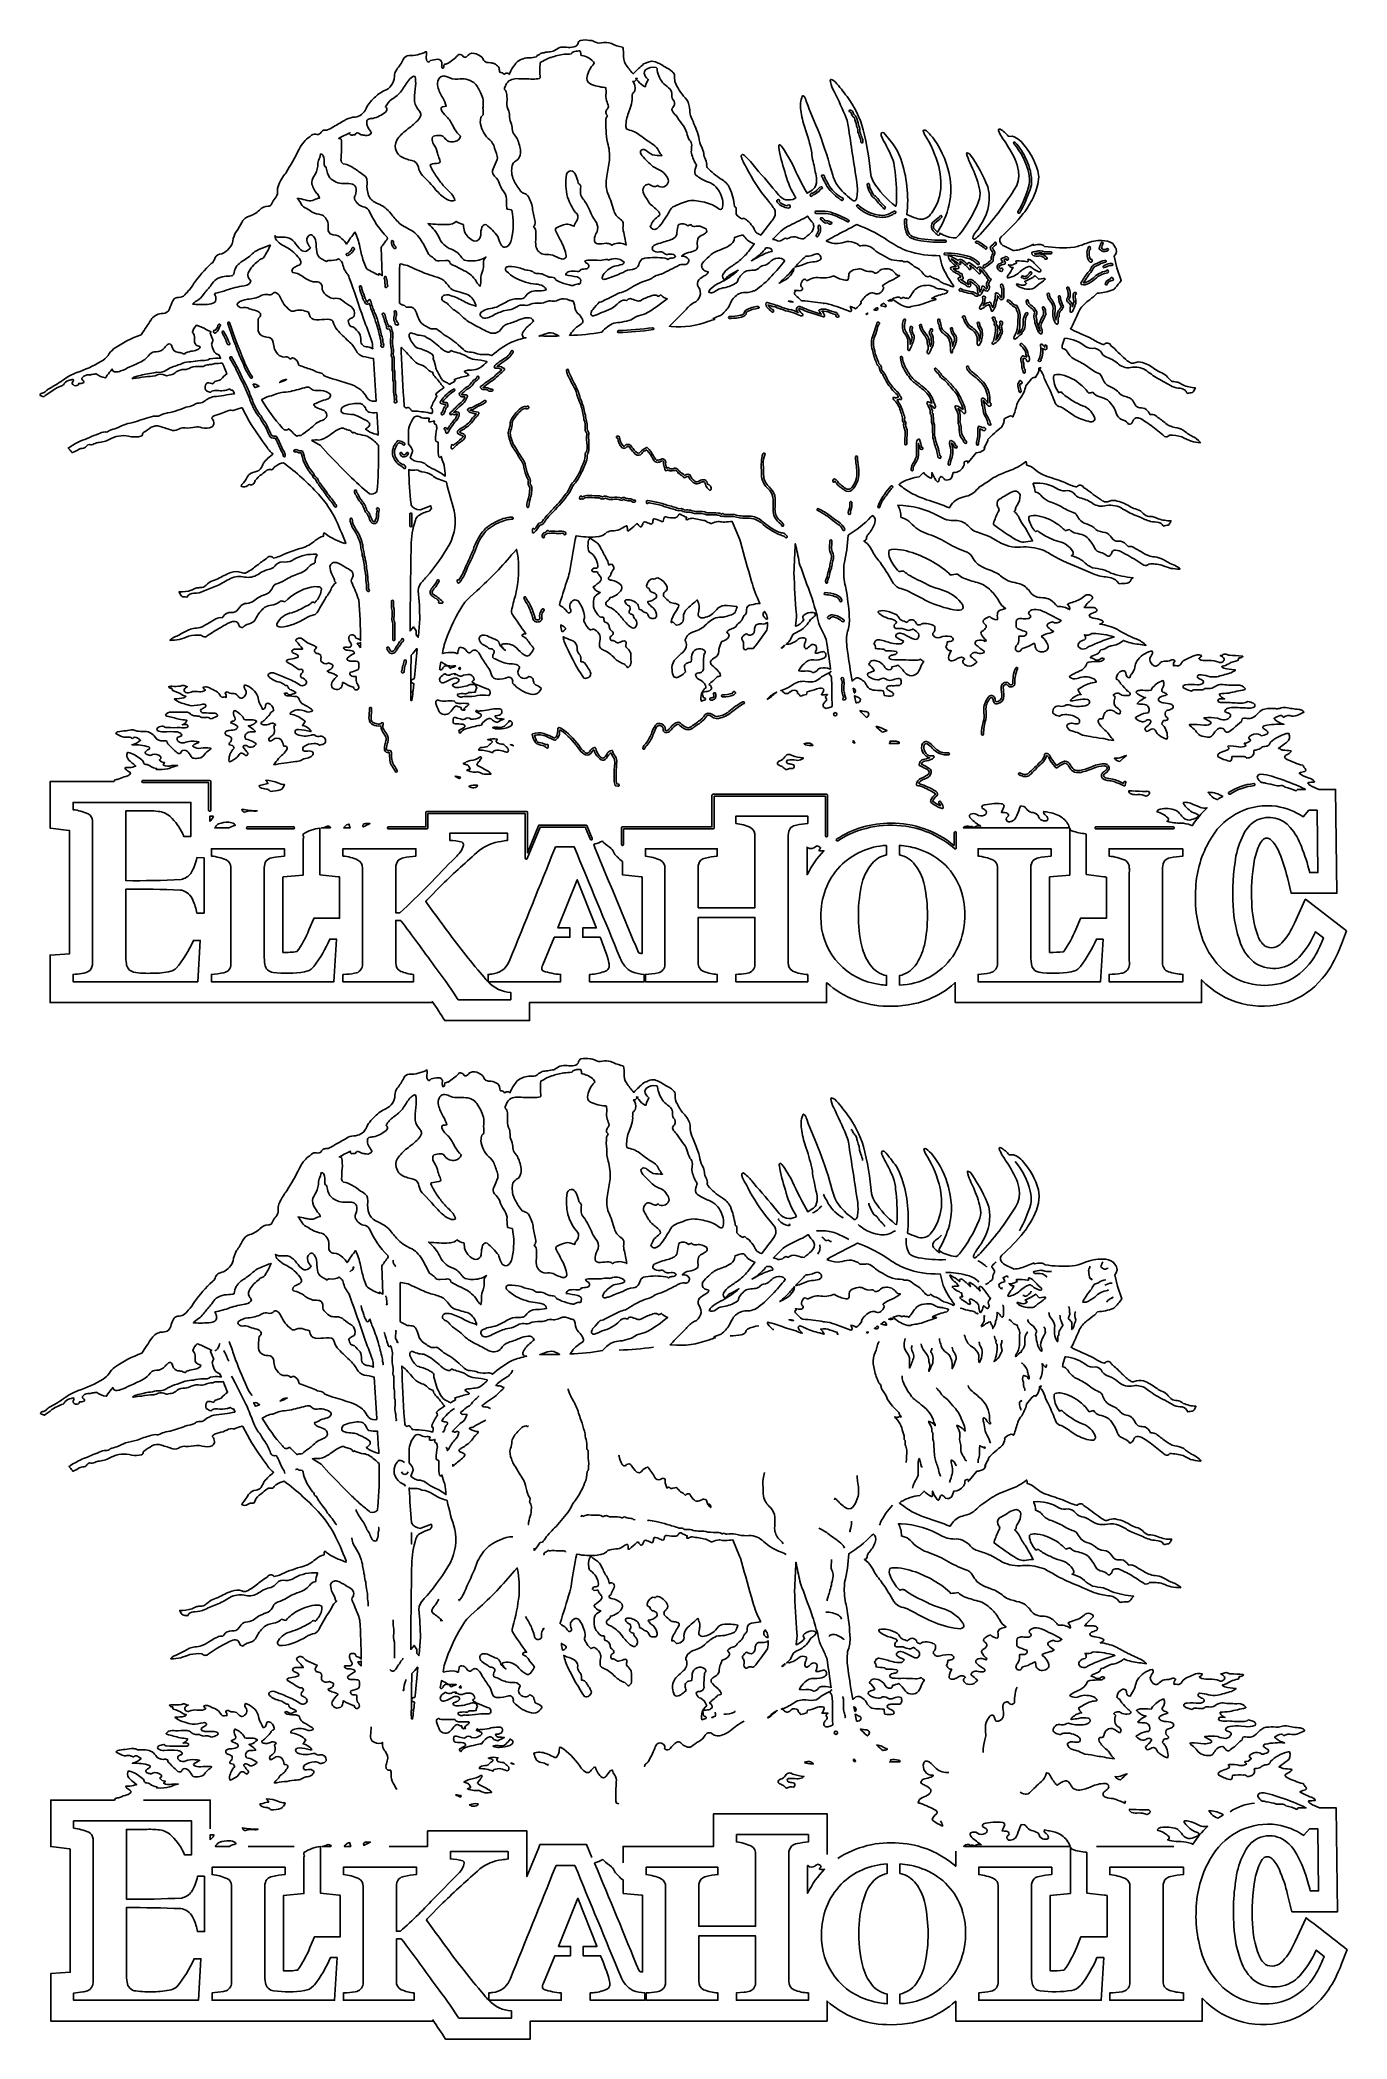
# Model space of a CAD drawing. Extents: x 0.5 to 28.5, y 0.6 to 43.4.
import ezdxf

# ---------------------------------------------------------------- set-up
doc = ezdxf.new("R2010")
doc.units = 0
doc.linetypes.add('0', pattern=[0])
doc.layers.add('1', color=7, linetype='0')

msp = doc.modelspace()

# ---------------------------------------------------------------- linework, layer by layer
at = {"layer": '1'}
for p, q in [((4.958359, 4.734703), (5.941895, 4.734703)), ((23.141922, 4.734703), (24.7957, 4.734703))]:
    msp.add_line(p, q, dxfattribs=at)
for points in [[(27.381363, 24.521877, -0.086338), (27.112747, 24.099155, -0.372606), (26.739532, 24.037937, -0.135065), (26.594528, 24.257694, -0.083417), (26.465891, 24.968328, -0.051996), (26.516203, 25.843626, -0.060783), (26.636618, 26.217136, -0.083303), (26.715424, 26.31892, -0.394508), (26.899399, 26.287876, -0.088854), (27.061325, 26.020786, -0.042483), (27.229858, 25.497753), (27.312515, 25.163036), (27.315247, 25.159939), (28.278778, 25.159939), (28.291626, 25.161343), (28.261475, 27.386051), (27.907013, 27.386044, -0.031675), (27.710201, 27.477327, -0.117939), (27.669357, 27.528133), (27.675507, 27.536167, 0.003415), (27.80534, 27.544416, 0.536216), (27.805542, 27.563641, 0.147243), (27.693695, 27.629696, -0.085994), (27.484589, 27.732845, -0.062069), (27.599953, 27.773535, 0.580215), (27.607481, 27.835539, -0.030915), (27.56073, 27.899654), (27.559021, 27.908794, -0.112), (27.382156, 27.965069, -0.021186), (27.211262, 28.032272, -0.142975), (27.168655, 28.080807), (27.171432, 28.094242, -0.122402), (27.253321, 28.145676, 0.144137), (27.30899, 28.200115), (27.304459, 28.212757, 0.036062), (27.135063, 28.227953, -0.136948), (27.077057, 28.254726, 0.145652), (27.040024, 28.260578), (27.037384, 28.265476, -0.020266), (27.21381, 28.393051, 0.335715), (27.263885, 28.587925), (27.233826, 28.587833), (27.200363, 28.582386, 0.103026), (26.864563, 28.398304, 0.027043), (26.836884, 28.341755, -0.214955), (26.747513, 28.309368, 0.165585), (26.656857, 28.26886, -0.149294), (26.518402, 28.228924), (26.508408, 28.216976, -0.427131), (26.42565, 28.069506, -0.116332), (26.352249, 28.060261, 0.252059), (26.282181, 28.09132), (26.186539, 28.091221, 0.049752), (26.042084, 28.088902, -0.051784), (26.024979, 28.007504, -0.342189), (25.987, 27.995014, -0.087647), (25.747913, 28.086874, -0.398628), (25.746292, 28.145458, -0.101338), (25.894184, 28.210657, 0.048058), (25.960648, 28.242237), (25.973572, 28.258472), (25.97287, 28.277523), (25.955475, 28.300129), (25.961823, 28.315502, -0.087834), (26.187603, 28.296165, 0.154593), (26.339844, 28.322308, -0.015129), (26.304199, 28.376713), (26.305832, 28.378857, 0.209473), (26.433273, 28.429005), (26.438873, 28.4389), (26.438202, 28.450222), (26.411865, 28.467289), (26.400787, 28.485973), (26.402924, 28.505268), (26.416168, 28.524128, -0.227777), (26.611694, 28.570522), (26.644089, 28.557507), (26.670837, 28.535816, 0.077796), (26.795271, 28.574226, 0.459493), (26.798325, 28.637714, 0.066543), (26.715969, 28.68972, -0.648255), (26.734192, 28.750202, -0.069143), (27.153412, 28.782063, -0.127561), (26.94754, 28.896648), (26.943939, 28.906826, -0.091514), (27.073162, 28.968239, -0.275105), (27.141693, 28.93539), (27.150299, 28.938251, -0.215758), (27.325972, 28.959089, 0.155774), (27.466934, 28.985867, 0.006181), (27.581848, 29.039303), (27.581512, 29.051098, 0.21523), (27.493423, 29.098331), (27.473434, 29.10149, -0.035161), (27.195837, 29.143427, 0.127906), (27.064835, 29.123585, -0.115301), (26.974106, 29.118382, 0.068006), (26.742065, 29.109646, 0.136668), (26.606857, 29.027294), (26.569702, 28.988194, -0.290434), (26.329605, 28.910213, 0.132637), (26.266678, 28.903744), (26.26236, 28.898716), (26.243103, 28.844913, 0.01741), (26.077179, 28.694019, -0.008043), (25.971527, 28.617512, -0.373236), (25.891304, 28.638359, -0.108759), (25.890747, 28.655727, -0.164435), (25.854874, 28.691654, 0.313441), (25.701477, 28.651737, -0.017723), (25.603104, 28.524754, -0.211157), (25.518341, 28.509518, -0.092222), (25.363571, 28.541378, -0.107371), (25.259506, 28.64732, 0.081713), (25.144028, 28.74711, -0.153524), (25.131302, 28.774769), (25.162094, 28.778904, -0.036869), (25.435892, 28.760744, 0.101391), (25.569244, 28.782749), (25.589157, 28.795841), (25.595871, 28.809078), (25.591705, 28.822338), (25.578918, 28.835484, 0.017012), (25.449051, 28.905376), (25.439865, 28.914371), (25.452667, 28.919094, -0.082406), (25.733383, 28.912395, 0.069298), (25.886921, 28.874983, 0.28247), (26.007935, 28.957188, 0.44004), (25.967621, 29.019032, -0.057479), (25.899427, 29.047266, -0.402622), (25.897491, 29.080189, -0.222316), (25.961334, 29.12641, -0.096364), (26.100204, 29.143528, -0.007066), (26.405979, 29.127378, 0.121172), (26.522787, 29.158195, 0.425539), (26.523529, 29.212757), (26.509766, 29.230915), (26.504898, 29.234859, 0.024197), (26.379395, 29.27203, -0.165904), (26.2742, 29.237766, -0.031522), (25.963547, 29.2495, -0.025987), (25.794296, 29.250103), (25.775955, 29.254665, -0.908004), (25.774857, 29.327442, -0.094036), (25.881958, 29.324337, -0.240964), (25.774261, 29.424488), (25.775436, 29.434788, -0.008067), (25.972137, 29.451519, -0.00499), (26.315098, 29.526138, 0.533532), (26.31842, 29.55521, 0.257032), (26.166779, 29.621037, -0.039565), (25.850924, 29.634827, 0.099886), (25.718124, 29.615299, -0.0457), (25.613983, 29.554722, -0.054722), (25.467514, 29.549747), (25.458115, 29.54784, -0.239447), (25.377197, 29.517254, 0.034962), (25.226692, 29.523037, 0.152147), (25.176849, 29.49538, -0.080205), (25.004379, 29.560699, -0.614078), (25.021561, 29.621914), (25.040115, 29.628239, -0.064975), (25.301697, 29.63059, 0.097143), (25.409836, 29.650007, 0.612679), (25.402634, 29.72916, -0.02804), (25.313095, 29.77837, -0.660348), (25.338745, 29.845577, -0.06622), (25.524668, 29.811163, 0.084062), (25.717255, 29.80048, 0.00385), (25.987808, 29.874569, 0.074594), (26.117111, 29.944569), (26.100647, 29.948841, -0.037819), (25.867928, 29.982056, -0.14711), (25.822388, 30.019184), (25.833633, 30.025005, 0.093406), (25.97229, 30.07851, -0.10085), (26.167191, 30.147945), (26.185944, 30.201954), (26.189926, 30.205547, 0.260752), (26.274414, 30.234325), (26.274338, 30.240528), (26.25148, 30.245495, 0.01607), (25.988731, 30.26136, -0.05007), (25.916502, 30.285316, 0.226953), (25.837723, 30.265194, -0.160397), (25.791611, 30.258099, -0.179751), (25.873192, 30.184814), (25.87431, 30.175369), (25.873661, 30.16588, -0.420355), (25.760071, 30.110165, 0.111601), (25.550734, 30.146622, -0.048307), (25.382765, 30.158478, -0.123399), (25.32872, 30.192577, 0.179337), (25.389832, 30.253223), (25.388687, 30.260044, 0.218128), (25.204605, 30.239201, 0.01993), (25.022299, 30.159046, 0.12673), (24.944857, 30.069273, -0.356467), (24.829544, 30.040592, 0.206307), (24.793411, 30.034458), (24.787371, 30.036686, -0.260621), (24.820114, 30.134251), (24.818436, 30.144543, 0.352784), (24.733261, 30.158764, -0.144587), (24.591734, 30.135715, 0.22202), (24.488739, 30.08112, -0.142601), (24.408188, 30.029827), (24.393311, 30.030056), (24.377213, 30.034008, -0.247414), (24.278549, 30.174206), (24.280846, 30.190344, -0.079097), (24.332497, 30.282036, 0.241395), (24.328354, 30.351994), (24.299683, 30.348713, 0.174652), (24.002975, 30.134975, 0.099794), (23.961182, 30.006336, -0.126021), (23.888748, 29.859463, 0.086535), (23.85321, 29.787083), (23.842636, 29.780308, -0.367883), (23.773346, 29.843563), (23.767748, 29.878254, 0.43166), (23.710022, 29.930637), (23.68689, 29.928432, 0.324253), (23.56221, 29.761806), (23.56694, 29.748241, -0.03059), (23.619904, 29.714268, 0.009595), (23.665741, 29.638798, -0.015529), (23.805191, 29.492802, -0.099529), (23.863174, 29.444782, -0.49062), (23.816864, 29.399601, -0.080231), (23.680725, 29.409184, 0.052871), (23.604538, 29.44772, 0.204696), (23.499344, 29.413921), (23.497223, 29.407726, 0.106558), (23.532486, 29.375973), (23.53624, 29.369678, 0.00863), (23.514252, 29.259594, 0.282705), (23.582016, 29.132839), (23.610046, 29.111286), (23.62265, 29.100857, -0.45639), (23.636063, 29.005779), (23.61705, 29.00359, -0.102408), (23.51593, 29.064436, 0.5232), (23.292648, 28.975376, 0.037848), (23.275375, 28.906849), (23.250687, 28.89986), (23.212326, 28.896008), (23.188217, 28.884686), (23.176483, 28.867229), (23.175278, 28.84499), (23.182709, 28.819294, 0.114001), (23.344635, 28.636127, -0.070597), (23.409357, 28.55814, 0.020959), (23.505646, 28.438488, -0.061331), (23.294907, 28.475468), (23.271439, 28.479832, -0.039495), (23.004089, 28.522549, -0.045568), (22.83876, 28.550121, -0.003895), (22.730026, 28.606915, -0.022109), (22.574127, 28.652349, -0.231977), (22.503586, 28.747623, -0.320568), (22.545069, 28.792109, -0.153228), (22.645584, 28.799778, 0.09934), (22.747274, 28.795572, 0.3308), (22.775742, 28.845913), (22.772186, 28.872547), (22.758774, 28.894512), (22.734924, 28.915592, 0.167304), (22.41679, 28.987167, 0.119961), (22.344666, 28.954929), (22.291122, 28.97131, -0.173122), (22.204727, 29.022678), (22.199509, 29.034466, -0.541761), (22.356003, 29.170002, 0.238335), (22.486238, 29.197458, -0.134858), (22.611588, 29.178616, 0.126669), (22.934418, 29.191483, 0.227049), (22.989904, 29.249353, 0.398188), (22.949066, 29.312046, 0.111883), (22.741385, 29.304045, -0.012104), (22.594284, 29.283421), (22.578323, 29.286175), (22.584106, 29.299107, -0.178572), (22.79364, 29.422031), (22.810379, 29.421108, -0.090256), (22.738861, 29.52573, -0.059363), (22.975662, 29.652836, -0.056057), (23.128845, 29.683041), (23.134155, 29.700954, 0.196833), (23.05813, 29.765705, 0.194819), (22.750366, 29.773609), (22.72641, 29.766819, -0.256468), (22.562866, 29.789051), (22.56546, 29.8102, -0.068009), (22.748032, 29.909382), (22.77861, 29.924442, 0.221008), (22.932632, 30.088726, -0.22653), (22.974777, 30.116825, -0.043927), (23.196575, 30.127939, 0.123717), (23.284302, 30.157513), (23.295883, 30.171734), (23.300507, 30.188679, 0.339302), (23.204086, 30.171848, -0.305661), (23.092773, 30.176022, 0.092909), (23.008438, 30.209316), (23.011566, 30.221149), (23.024277, 30.233311), (23.041779, 30.243618, 0.048409), (23.180771, 30.305195, 0.204021), (23.217941, 30.366566), (23.232391, 30.376514, 0.109668), (23.390259, 30.443722, -0.103033), (23.453035, 30.46102, 0.140652), (23.714508, 30.578251, 0.082215), (24.041672, 30.498096, -0.016622), (24.19635, 30.473293), (24.184036, 30.492413, 0.090321), (23.959991, 30.624058, -0.043258), (23.58819, 30.812683, 0.093148), (23.208557, 30.927174), (23.209488, 30.929195, 0.173122), (23.27887, 30.973354), (23.278931, 30.982128), (23.268234, 31.00098), (23.245316, 31.015759, 0.050273), (23.066671, 31.057417, -0.059185), (22.9953, 31.083195), (22.98288, 31.098896), (22.985336, 31.118931), (23.003281, 31.141918, -0.036379), (23.111618, 31.187489), (23.128235, 31.197041, 0.54409), (23.136368, 31.25198, 0.191266), (23.089417, 31.28265, 0.025582), (22.891312, 31.286777), (22.875275, 31.289173), (22.880844, 31.301319, -0.030272), (23.044712, 31.471724, 0.265763), (23.052805, 31.513002, 0.205373), (23.020493, 31.538845, 0.295678), (22.887064, 31.538151, -0.1286), (22.647156, 31.405783, 0.045872), (22.516983, 31.352009, -0.135101), (22.569265, 31.260763, -0.178193), (22.561035, 31.240177, 0.164122), (22.305679, 31.304859, 0.068247), (22.15004, 31.448833, 0.125619), (21.987381, 31.493176), (21.939301, 31.497135, -0.235339), (21.701233, 31.63438, 0.215958), (21.662949, 31.678967, 0.190513), (21.43198, 31.807714, -0.022582), (21.244972, 31.859634, -0.086877), (21.11063, 31.945808, 0.081839), (20.877975, 32.075878), (20.79274, 32.110241, -0.085874), (20.571381, 32.232349, -0.087556), (20.473434, 32.371479, 0.192164), (20.325104, 32.487904, -0.050228), (19.90921, 32.687183, 0.047709), (19.49292, 32.870838, -0.13279), (19.155365, 33.101513, 0.142136), (18.982895, 33.203754), (18.945587, 33.216625, 0.13079), (18.879913, 33.476788, -0.123447), (19.760391, 33.24144, 0.162302), (20.122015, 33.151661, -0.171066), (20.352808, 33.062981, -0.025951), (20.45174, 32.971546, 0.105717), (20.611221, 32.889111, -0.020428), (20.841675, 32.807354, -0.007029), (21.087952, 32.66663, 0.152078), (21.573019, 32.581734, -0.113561), (22.03087, 32.496445), (22.062159, 32.48011), (22.092545, 32.462154, 0.050838), (22.751663, 32.143299, 0.025939), (23.151688, 31.975155, 0.015335), (23.453396, 31.920677, -0.123748), (23.575928, 31.853008), (23.627838, 31.791859, -0.039063), (23.794859, 31.80327, 0.255846), (23.873505, 31.868511, -0.121468), (23.923248, 31.922749, -0.061103), (23.446213, 32.022823, 0.049273), (23.268143, 32.102474, -0.004141), (23.056229, 32.13464, -0.102898), (22.852177, 32.275196, 0.105673), (22.658035, 32.375881), (22.610367, 32.392307), (22.6008, 32.396225, 0.491301), (22.636658, 32.466633), (22.628067, 32.487453, 0.21235), (22.334106, 32.697124, -0.069947), (22.139618, 32.773495, -0.056803), (21.904234, 32.9072), (21.893675, 32.916237), (21.883286, 32.925472, 0.194486), (21.828888, 32.912716, -0.120172), (21.690149, 33.161304, -0.071485), (21.688599, 33.221859), (21.704727, 33.241741, -0.139171), (21.852497, 33.253731, -0.121146), (22.291679, 33.081379, -0.069586), (22.465225, 32.93214, -0.021016), (22.556335, 32.955059, 0.162699), (22.699051, 32.877361, -0.03319), (22.861572, 32.833469, -0.124825), (22.994614, 32.722126, -0.068753), (23.103384, 32.551144, 0.204018), (23.226074, 32.463154, -0.101326), (23.347992, 32.406849, 0.486954), (23.428112, 32.397984, 0.19305), (23.46377, 32.462486, -0.319), (23.54599, 32.513485, -0.126162), (23.697174, 32.463627), (23.762102, 32.430973, -0.023845), (24.120136, 32.212387), (24.156143, 32.1889, 0.345293), (24.25676, 32.21648, -0.078825), (24.540054, 32.192867, 0.024558), (24.728943, 32.124218, 0.021748), (24.924347, 32.105526), (24.930191, 32.110447, 0.125553), (24.854708, 32.166851, 0.03606), (24.715912, 32.231396, 0.008227), (24.517548, 32.337292, 0.07835), (24.343811, 32.37167, -0.109045), (24.128525, 32.458584, 0.012033), (23.913363, 32.582684, 0.147865), (23.819183, 32.588993), (23.807587, 32.596508), (23.773422, 32.637699, 0.275739), (23.604172, 32.70409, -0.288055), (23.460724, 32.782444), (23.43782, 32.813541, 0.238275), (23.276947, 32.902279, -0.189613), (23.082169, 32.996586, 0.085665), (22.892942, 33.08593, -0.110792), (22.772949, 33.167858, 0.004119), (22.701481, 33.283741, 0.143661), (22.638245, 33.32172, -0.060726), (22.368881, 33.453266, 0.033694), (22.102348, 33.564983, -0.125303), (21.944321, 33.694447, 0.168897), (21.840515, 33.756786), (21.82135, 33.765285, 0.104533), (21.78273, 33.934536), (21.781723, 33.949093, -0.163416), (22.324284, 33.815586, 0.172301), (22.512207, 33.792316, -0.23648), (22.684357, 33.698978, 0.161775), (22.818466, 33.625477, -0.110739), (23.05654, 33.512058, 0.204543), (23.3535, 33.469112, -0.193674), (23.706297, 33.395454), (23.75024, 33.369701, 0.050763), (24.058151, 33.226612, 0.036693), (24.294785, 33.130375, 0.010441), (24.472837, 33.10968, -0.201139), (24.560226, 33.043369), (24.572876, 33.02898, -0.012403), (24.677673, 33.051395, 0.154714), (24.723267, 33.121418, -0.028745), (24.737885, 33.143192, -0.07862), (24.460159, 33.185459, 0.142513), (24.28739, 33.236439), (24.25926, 33.23875), (24.231155, 33.241367, -0.101711), (24.110977, 33.329563, 0.130218), (23.971893, 33.398655, -0.072495), (23.847076, 33.455639, 0.081383), (23.544884, 33.576454, 0.133049), (23.374435, 33.551426, -0.204221), (23.288361, 33.5611), (23.262909, 33.573925), (23.235992, 33.589748, -0.01177), (22.905884, 33.832336, 0.023826), (22.86322, 33.856564, 0.566525), (22.714951, 33.871891), (22.698029, 33.871532), (22.672424, 33.876751, -0.039512), (22.426971, 33.977421, 0.007747), (22.032242, 34.111664, -0.065088), (21.882843, 34.194637), (21.804214, 34.254902, 0.117041), (21.642319, 34.337246), (21.639297, 34.354984, 0.201129), (21.626984, 34.413136, -0.09903), (21.245167, 34.208828, 0.027366), (20.932892, 34.067814, 0.001393), (20.694607, 33.90704), (20.634369, 33.868412, 0.007695), (20.504684, 33.742802, -0.108759), (20.346008, 33.668407), (20.272675, 33.647404, 0.206178), (20.003183, 33.448593), (19.993919, 33.435402), (19.984711, 33.422169, 0.019595), (19.496483, 33.595783, -0.034355), (19.169861, 33.735256, -0.023952), (18.906693, 33.915989), (18.932831, 33.944836), (18.976959, 33.972973, -0.091009), (19.336685, 34.08353), (19.351181, 34.097378), (19.428894, 34.175098, 0.068476), (19.572418, 34.062992), (19.589706, 34.058155), (19.602768, 34.060436), (19.610413, 34.071377), (19.611877, 34.091526), (19.611877, 34.175083, 0.052132), (19.696411, 34.011875), (19.713394, 33.992313), (19.729446, 33.981365), (19.743881, 33.981571), (19.755951, 33.995487), (19.764969, 34.02557, -0.182262), (19.796844, 34.087246), (19.809967, 34.090382), (19.823517, 34.087353, -0.099045), (19.888443, 34.022137, 0.224493), (20.014496, 34.044956), (20.027313, 34.059872), (20.037247, 34.079144), (20.069336, 34.175106, 0.310822), (20.297401, 34.329758, 0.184214), (20.301424, 34.39637, -0.35813), (20.321434, 34.411575, -0.050338), (20.367386, 34.423115), (20.376434, 34.419636, -0.187389), (20.378586, 34.381161), (20.384537, 34.387089), (20.396179, 34.400921), (20.557343, 34.60207, 0.180623), (20.720514, 34.659065, 0.183432), (20.745285, 34.724934, 0.126863), (20.728928, 34.713596, 0.029893), (20.807726, 34.859066, 0.204746), (20.804123, 34.876614, -0.042949), (21.105743, 35.150631, 0.112923), (21.158295, 35.287991, -0.366888), (21.166458, 35.326038, -0.078632), (21.294571, 35.392372, -0.247898), (21.345093, 35.370937), (21.349258, 35.372326, 0.038394), (21.431335, 35.634731, -0.095089), (21.505173, 35.764278, 0.097698), (21.624756, 36.03548), (21.746658, 36.187878, -0.187434), (21.810883, 36.21896, -0.017257), (21.822723, 36.207806, 0.06593), (21.902451, 36.353901, 0.05285), (21.90332, 36.413593, -0.118421), (21.94455, 36.426678, -0.153342), (21.913452, 36.397846), (21.91925, 36.389378, -0.138379), (22.020014, 36.20237, 0.052915), (22.106003, 36.021542, -0.015021), (22.254517, 35.663368, 0.244609), (22.36264, 35.585804, -0.053986), (22.409271, 35.565403, -0.004323), (22.680771, 35.381496, 0.07697), (23.002562, 35.266121, 0.117421), (23.076859, 35.276226, 0.337494), (23.098053, 35.354153, 0.181944), (22.891922, 35.589428, -0.023734), (22.690033, 35.677319, -0.025181), (22.462677, 35.830032, -0.096009), (22.39061, 35.900173, 0.23308), (22.32988, 35.888439, -0.11586), (22.214087, 36.187122, -0.067981), (22.220932, 36.254093), (22.247375, 36.269657, -0.138091), (22.3978, 36.268826, -0.128304), (22.805723, 36.056736, -0.068023), (22.971283, 35.878162, -0.013354), (23.05928, 35.89867, 0.164957), (23.208496, 35.799831, -0.06297), (23.377686, 35.732471, -0.140872), (23.56769, 35.428638, 0.198088), (23.676102, 35.316021), (23.717056, 35.298298, -0.170705), (23.826035, 35.212757, 0.376122), (23.912155, 35.260494), (23.924393, 35.289425, -0.448267), (24.046824, 35.3433, -0.104017), (24.166077, 35.281704, -0.042011), (24.451111, 35.070217, -0.012755), (24.594574, 34.952877, 0.370034), (24.694778, 34.974377), (24.702072, 34.979435, -0.076088), (24.966888, 34.941433, 0.014426), (25.165237, 34.8484, 0.023955), (25.362, 34.816601), (25.357819, 34.830021, 0.112596), (25.198624, 34.947628, -0.03343), (25.004364, 35.079479, 0.121102), (24.819412, 35.143673, -0.13987), (24.604004, 35.247303, -0.007436), (24.405399, 35.398598, 0.165806), (24.287766, 35.420757, 0.088852), (24.202835, 35.530994, 0.164393), (24.068161, 35.561623, -0.237033), (23.96962, 35.627216, 0.004827), (23.904999, 35.732433, 0.138116), (23.84754, 35.775257, 0.062865), (23.729568, 35.812702, -0.163666), (23.616428, 35.893715, 0.09432), (23.497101, 35.983936), (23.424576, 36.020985, -0.237362), (23.262604, 36.208111, 0.12966), (23.208298, 36.290119, -0.071084), (22.952972, 36.442707, 0.058504), (22.691513, 36.590992, -0.156032), (22.513382, 36.765579, 0.17471), (22.408707, 36.838535), (22.399155, 36.844021, 0.010885), (22.400543, 36.899395), (22.451324, 37.051281), (22.459961, 37.056034, -0.148465), (22.901489, 36.879818, 0.202223), (23.093475, 36.839954, -0.249431), (23.249557, 36.735538, 0.17923), (23.375687, 36.639614, -0.113726), (23.611689, 36.496601, 0.230819), (23.906494, 36.432339, -0.166472), (24.180954, 36.380154, 0.027716), (24.452927, 36.191738, -0.01765), (24.763197, 36.023037, 0.097092), (24.928057, 35.982662, -0.121908), (25.036818, 35.943016, -0.120524), (25.075638, 35.887379), (25.086563, 35.873257, -0.008813), (25.193283, 35.892796, 0.142451), (25.243914, 35.967987, 0.07806), (25.259308, 35.992435, -0.087885), (24.986252, 36.055027, 0.072089), (24.884338, 36.112713, -0.012861), (24.762146, 36.129711), (24.747421, 36.137051, -0.065825), (24.637894, 36.248783, 0.109768), (24.501251, 36.327084, -0.074266), (24.391632, 36.394825, 0.077116), (24.127808, 36.537457, 0.165287), (23.932419, 36.523129, -0.230041), (23.846619, 36.539883), (23.822006, 36.556065), (23.797501, 36.574627, -0.010986), (23.491678, 36.862167, 0.026734), (23.447815, 36.894108, 0.644038), (23.301971, 36.91785), (23.283539, 36.919292), (23.258316, 36.926731, -0.037326), (23.001375, 37.064091, -0.012478), (22.612177, 37.240154), (22.595737, 37.249615), (22.579483, 37.259388), (22.600723, 37.285946, 0.013363), (22.770874, 37.657917, -0.103886), (22.993938, 37.879269, 0.038613), (23.149658, 38.017849, 0.062205), (23.486929, 38.089378, 0.112297), (23.540436, 38.135555, 0.02419), (23.667786, 38.293308), (23.576508, 38.567196), (23.515656, 38.810833, 0.235181), (23.563528, 38.955345, 0.08992), (23.546112, 38.993793), (23.485123, 39.085278, 0.148598), (23.256248, 39.148376, 0.108499), (22.914871, 39.087399, -0.034067), (22.665405, 39.007397, -0.0655), (22.021103, 39.024525, 0.232501), (21.94632, 39.061474, 0.081509), (21.80353, 39.048882), (21.791256, 39.049122), (21.779099, 39.050816, -0.215396), (21.787735, 39.065784), (21.785294, 39.065838), (21.775681, 39.062382, -0.04875), (21.477812, 38.9529, -0.03876), (21.349594, 38.933132), (21.164597, 39.025684, -0.19171), (21.065977, 39.136051, -0.185966), (21.077499, 39.200657), (21.098679, 39.229778, 0.038351), (21.569883, 39.726849, 0.047558), (21.780914, 40.063587), (21.841248, 40.208958), (21.88237, 40.360004), (21.899872, 40.515408), (21.879883, 40.646381, 0.1127), (21.524857, 41.268448, 0.067842), (21.390778, 41.36623), (21.335464, 41.38335), (21.28447, 41.381901), (21.24794, 41.386463, 0.103345), (21.070679, 41.536404), (21.051941, 41.539265), (21.041473, 41.530888), (21.041229, 41.509434), (21.053131, 41.473064, 0.057402), (21.164291, 41.28706, -0.035192), (21.389534, 40.899021, -0.064151), (21.468933, 40.636211), (21.47493, 40.532116), (21.462265, 40.42857), (21.427933, 40.326687), (21.370361, 40.227421, -0.041532), (20.64642, 39.279877, -0.046419), (20.526825, 39.176769, -0.545267), (20.48909, 39.205975, -0.118363), (20.534225, 39.304783, 0.053002), (20.763968, 39.687321, 0.140769), (20.826843, 40.224789), (20.806351, 40.300076, 0.061368), (20.439468, 40.980732, 0.242059), (20.359482, 41.029896), (20.356445, 41.025311), (20.355881, 41.016315, 0.057553), (20.425949, 40.819851), (20.481171, 40.694431, -0.062726), (20.638275, 40.218025, -0.12983), (20.612122, 39.984241, -0.06835), (20.194427, 39.269222), (20.155884, 39.227978), (20.127472, 39.206539), (20.108994, 39.204258, -0.117796), (19.782578, 39.307461, -0.321897), (19.758209, 39.259762, -0.347123), (19.7267, 39.278027, -0.058335), (19.614721, 39.38813, -0.328536), (19.633987, 39.53944, -0.035533), (19.770906, 39.658043, -0.088319), (19.798901, 39.683727, -0.862232), (19.814438, 39.640522, -0.030277), (19.676874, 39.523647, 0.204576), (19.642426, 39.435024, 0.173535), (19.717682, 39.344662), (19.737778, 39.327885, -0.144811), (19.745682, 39.337551), (19.744049, 39.339405), (19.762924, 39.377087, 0.086313), (19.998541, 40.005047, 0.052485), (20.015442, 40.315289), (19.999313, 40.473103, 0.11045), (19.662922, 41.314377, 0.056163), (19.492905, 41.496914), (19.463348, 41.514957, 0.176993), (19.426407, 41.507359), (19.424408, 41.502422, 0.120785), (19.454132, 41.424473, -0.07463), (19.758347, 40.7346), (19.789169, 40.582279), (19.804688, 40.423557), (19.800827, 40.260807), (19.773544, 40.096363), (19.727631, 39.957767, -0.064762), (19.558729, 39.680313, -0.316333), (19.275398, 39.62635, -0.025536), (19.07309, 39.70541, 0.113416), (18.943436, 40.899372), (18.874893, 41.065868), (18.831421, 41.13792, 0.02163), (18.584229, 41.454372, 0.253308), (18.527496, 41.455906), (18.522141, 41.446644, 0.164937), (18.541611, 41.354801), (18.55954, 41.316929, -0.028985), (18.762152, 40.912617, -0.062489), (18.811646, 40.708431, -0.032974), (18.855423, 40.019146), (18.852066, 39.958843), (18.845917, 39.90855), (18.83168, 39.883961, -0.092182), (18.355419, 40.413074, -0.059542), (18.299698, 40.558193, 0.043058), (18.140501, 41.524731, 0.092418), (17.792368, 42.232471, 0.027375), (17.540009, 42.547039), (17.500244, 42.581799, 0.120003), (17.445251, 42.603001), (17.438797, 42.600201, 0.211631), (17.439148, 42.54739, 0.065777), (17.51387, 42.342678, -0.023391), (17.780487, 41.758602, -0.048871), (17.817036, 41.605637, 0.00074), (18.004246, 40.384232, -0.061553), (18.00449, 40.081207, -0.062347), (17.980637, 40.016354), (17.961853, 39.997112), (17.933655, 39.99844, -0.067756), (17.613605, 40.291954, -0.087032), (17.484558, 40.547779, 0.021276), (17.194687, 41.456417, -0.012915), (16.917038, 42.136669, 0.151667), (16.855145, 42.251907, 0.352273), (16.833908, 42.244175, 0.138766), (16.800943, 41.942505, 0.055709), (16.889587, 41.568569, -0.037974), (17.036407, 41.030117, 0.051122), (17.06476, 40.842411, -0.007882), (17.138424, 40.491302, -0.146858), (17.099709, 40.283783, -0.110132), (17.046478, 40.231785), (16.938217, 40.162884, -0.027194), (16.620768, 40.78323, 0.041713), (16.388153, 41.17004, 0.08942), (16.350998, 41.20013, 0.438662), (16.327011, 41.167835), (16.327499, 41.149563, 0.037491), (16.457993, 40.630116, 0.071935), (16.663528, 40.117683), (16.678656, 40.089317), (16.693893, 40.061008), (16.673435, 40.049793, -0.370276), (16.322388, 40.129177, 0.009527), (15.835114, 40.702274, 0.044299), (15.597927, 40.968853, 0.063976), (15.548248, 40.996052, 0.369739), (15.526962, 40.93446, 0.077512), (15.614471, 40.751804), (15.638763, 40.708614, 0.063118), (16.087404, 40.018078, -0.014406), (16.229, 39.835644, -0.269187), (16.229549, 39.643883, -0.060279), (16.1819, 39.568035), (15.968674, 39.290394), (15.948166, 39.26672, -0.036008), (15.857468, 39.310024, -0.111295), (15.817444, 39.363125, 0.08805), (15.740287, 39.485157), (15.713858, 39.519428), (15.68692, 39.553303, -0.025836), (15.585617, 39.628513, 0.233448), (15.547577, 39.612423, -0.141803), (15.419021, 39.713634, -0.178632), (15.416458, 39.752453, 0.032051), (15.419113, 39.829754, 0.233899), (15.382019, 39.876942, 0.071638), (15.276825, 40.276707, 0.147083), (15.093735, 40.463757, -0.063473), (14.797774, 40.71677, -0.192444), (14.784806, 40.776279, 0.137491), (14.74292, 40.919621, -0.080802), (14.717224, 41.049274, 0.066173), (14.652374, 41.197361, -0.006788), (14.600388, 41.417652, 0.026529), (14.451202, 41.790775, -0.08213), (14.420609, 41.93362), (14.413896, 42.003773, 0.153636), (14.324097, 42.207722, -0.097707), (14.10408, 42.555004, -0.056434), (14.096936, 42.687778, 0.195943), (14.052094, 42.76569, 0.070057), (13.899185, 42.864216, 0.043818), (13.689377, 42.977978, 0.225508), (13.511292, 42.96307, -0.051216), (13.433685, 42.934589, 0.029953), (13.216537, 42.728397), (13.20134, 42.729488, -0.025698), (13.045676, 42.928486, -0.152181), (13.001841, 43.146812, 0.036315), (12.991089, 43.268688), (12.979782, 43.29121, -0.068942), (12.743744, 43.36961, 0.176943), (12.523543, 43.382946, -0.180228), (12.369202, 43.417049, 0.111788), (12.276321, 43.439312, 0.078582), (12.078262, 43.43951, 0.296825), (12.027344, 43.375088, -0.284109), (11.939213, 43.297623, -0.114702), (11.778591, 43.294193, 0.096263), (11.614746, 43.280697, -0.027987), (11.495285, 43.205967, 0.015717), (11.369553, 43.184055, 0.120799), (11.298309, 43.172832, 0.263632), (11.202469, 43.13747, -0.266201), (11.176331, 43.131702, 0.167212), (11.138412, 43.089214), (11.133102, 43.085941, -0.086974), (10.9888, 43.068134, 0.146506), (10.729852, 42.984749, 0.096299), (10.671753, 42.913128, 0.07646), (10.563769, 42.738522), (10.560052, 42.723591), (10.557541, 42.708408, 0.450586), (10.444183, 42.711201, 0.211107), (10.34935, 42.756084, -0.007093), (10.333461, 42.842842, 0.190323), (10.257118, 42.92606, 0.121071), (10.161987, 42.957012), (10.105042, 42.962864, -0.247115), (10.001862, 43.015896, 0.242402), (9.904099, 43.119808), (9.889389, 43.127178, 0.242737), (9.708221, 43.150684, 0.077608), (9.646881, 43.092754, -0.387632), (9.564118, 43.090374, 0.244597), (9.529312, 43.12756), (9.502228, 43.134205, 0.349398), (9.449844, 43.117596, -0.065603), (9.22702, 42.940624, 0.02905), (9.158478, 42.921375), (9.149339, 42.887135, -0.396002), (9.130507, 42.841755, -0.490725), (9.109146, 42.863895, -0.039489), (9.106476, 42.965763, 0.410277), (9.023224, 43.032864, 0.072371), (8.863708, 43.004482, -0.110249), (8.815125, 42.975094), (8.807877, 42.977734, -0.258419), (8.774734, 43.094624, 0.074254), (8.776093, 43.195637), (8.760864, 43.194736, -0.136724), (8.402592, 43.113113, 0.259039), (8.279968, 43.030102, -0.06781), (8.140366, 42.814915, 0.150897), (8.0914, 42.661694, -0.309518), (7.865255, 42.356167, 0.084086), (7.660797, 42.206165, 0.1146), (7.46731, 41.93906, -0.277157), (7.203529, 41.790173, 0.127029), (7.020355, 41.721378), (6.965723, 41.689846, 0.011982), (6.731256, 41.553429), (6.694708, 41.534687), (6.657104, 41.518169, -0.002504), (6.568741, 41.511585, 0.195211), (6.509842, 41.453144, -0.358381), (6.405065, 41.426048, 0.273365), (6.293442, 41.382824), (6.282016, 41.373466, 0.138596), (6.051834, 41.109753, -0.024579), (5.762085, 40.595188), (5.744597, 40.570568, 0.118513), (5.589233, 40.264591, -0.00891), (5.586014, 40.148617, -0.113619), (5.514954, 40.027851, 0.053536), (5.449968, 39.914185, -0.265721), (5.389862, 39.882626, 0.205601), (5.197189, 39.799877, -0.12861), (4.979218, 39.670918, 0.220111), (4.818909, 39.533947, -0.053154), (4.701111, 39.339214, 0.10471), (4.628906, 39.137074, -0.180207), (4.511963, 38.945034, -0.175113), (4.344528, 38.854267, 0.299486), (4.237792, 38.743488, -0.153041), (4.167511, 38.656712, 0.049212), (3.785828, 38.222607, -0.080086), (3.671402, 38.068478, -0.061838), (3.569489, 37.959911, -0.150803), (3.435608, 37.927235, 0.244592), (3.357437, 37.879826), (3.340286, 37.85413, 0.031546), (3.274367, 37.683254, -0.331129), (3.129216, 37.587612), (3.096, 37.584427, 0.237836), (2.875854, 37.449944, 0.002677), (2.675872, 37.147366), (2.662521, 37.131428, 0.061609), (2.074573, 36.824986, 0.089762), (1.955902, 36.687649, -0.122907), (1.797913, 36.555004, -0.056793), (1.287262, 36.323051, 0.068992), (0.98735, 36.15514, -0.027443), (0.672958, 35.964855, 0.061224), (0.606552, 35.904636, -0.128424), (0.523148, 35.874722, 0.392494), (0.496613, 35.833141), (0.501205, 35.827915, 0.046225), (0.578613, 35.802242, -0.028726), (0.833847, 35.979351, -0.027816), (0.981123, 36.043941, 0.16979), (1.020493, 36.094997, -0.155858), (1.138749, 36.157124, -0.082556), (1.205781, 36.17062, -0.344765), (1.206116, 36.132099), (1.195101, 36.112141, 0.435729), (1.204819, 36.061161, 0.330982), (1.310818, 36.050617, 0.189399), (1.327805, 36.087399, 0.089951), (1.424527, 36.098286, 0.572679), (1.4245, 36.147327), (1.409911, 36.159653, -0.556661), (1.403961, 36.215855, -0.201624), (1.55127, 36.271442), (1.565857, 36.26701, -0.08874), (1.668393, 36.285118, 0.074254), (1.688278, 36.292431), (1.698547, 36.289845, 0.101265), (1.8974, 36.206905), (1.909866, 36.211575), (1.914993, 36.227398, -0.06161), (2.016393, 36.358013, 0.037348), (2.040664, 36.394978, 0.361758), (2.116776, 36.333431, 0.126615), (2.228646, 36.35524, 0.044418), (2.420578, 36.443546, 0.02379), (2.695419, 36.568913, 0.102728), (2.851257, 36.713741, -0.217303), (2.984619, 36.766949, 0.250647), (3.161316, 36.849697, -0.056677), (3.24263, 36.930073, -0.4962), (3.319199, 36.889622), (3.324204, 36.875065, 0.370991), (3.464951, 36.753101, -0.127845), (3.56308, 36.723286, 0.095033), (3.601457, 36.718235, -0.279631), (3.656845, 36.756092, -0.054733), (3.800809, 36.786282, 0.105989), (3.903931, 36.831577), (3.91835, 36.850018), (3.926895, 36.872639), (3.897552, 36.886349), (3.860565, 36.898724, -0.297149), (3.807953, 36.995899, 0.049759), (3.801849, 37.118969), (3.791031, 37.145924), (3.772064, 37.169254), (3.761414, 37.185535, -0.13116), (3.849503, 37.333492, -0.070613), (4.064728, 37.239147, 0.021983), (4.159119, 37.196285), (4.140015, 37.165676), (4.201294, 37.018391), (4.202408, 36.998699, 0.067162), (4.175125, 36.923931), (4.176085, 36.912128, 0.038557), (4.233521, 36.758907, 0.150534), (4.336609, 36.693562), (4.365845, 36.623341, 0.06353), (4.143951, 36.617466), (4.132446, 36.612934, -0.184499), (3.986969, 36.581509, 0.053674), (3.776871, 36.554546, 0.035481), (3.59285, 36.533512, -0.020152), (3.326341, 36.438362, 0.057352), (3.181749, 36.359016, -0.110433), (3.059967, 36.32478), (2.991165, 36.32568), (2.978409, 36.32468, -0.033808), (2.802612, 36.291821, 0.0366), (2.502584, 36.21769), (2.488741, 36.210041), (2.475647, 36.201168), (2.471664, 36.191708), (2.478989, 36.185635), (2.496125, 36.190037, 0.006331), (2.74925, 36.228725, 0.010522), (2.959335, 36.246815), (2.970657, 36.250576), (2.981705, 36.255062, -0.277753), (3.173688, 36.261883, 0.013823), (3.208908, 36.250538, -0.03054), (3.327072, 36.276028, 0.10512), (3.4151, 36.333752, -0.160587), (3.593307, 36.384113, 0.10984), (3.728058, 36.426556, -0.12627), (3.932892, 36.448788, 0.176833), (4.052902, 36.476414, -0.07817), (4.156845, 36.492085, 0.078361), (4.244707, 36.517368, 0.026418), (4.40593, 36.521252), (4.411149, 36.514622, -0.013615), (4.502106, 36.290333, 0.070631), (4.37747, 36.179352, -0.057087), (4.346222, 36.157665), (4.242218, 36.127132, -0.017807), (4.198532, 36.076832, 0.111416), (4.089516, 36.099182, 0.304897), (4.041719, 36.049618, 0.20491), (4.04878, 35.944683, 0.164379), (4.090683, 35.91692), (4.138702, 35.898289), (4.154541, 35.899372, -0.226149), (4.267746, 35.93861), (4.290756, 35.938206, 0.151463), (4.562225, 35.968906, 0.300181), (4.627899, 35.940502), (4.63089, 35.935177), (4.664749, 35.86945), (4.64978, 35.865864, -0.016263), (4.223409, 35.803562, 0.136242), (4.010114, 35.697651, -0.18046), (3.869644, 35.664852, 0.125647), (3.787003, 35.620564, -0.046699), (3.622726, 35.576038), (3.606277, 35.570454, -0.049531), (3.177353, 35.442616, 0.07316), (3.051597, 35.393547, -0.130874), (2.99881, 35.38483, 0.036498), (2.930939, 35.384304, 0.031889), (2.538895, 35.262493, 0.017919), (2.323029, 35.210438, 0.024006), (2.137436, 35.12698, 0.025986), (1.985947, 35.080395, -0.251612), (1.891406, 35.046677, 0.116285), (1.74861, 35.008739, -0.002995), (1.358443, 34.847977, 0.042196), (1.134079, 34.722095), (1.123795, 34.711834), (1.103302, 34.701328, -0.05098), (1.177673, 34.612858), (1.179993, 34.604336), (1.192215, 34.604305, 0.067452), (1.324112, 34.672222, -0.102658), (1.42807, 34.696384, 0.163759), (1.502472, 34.752544, -0.160303), (1.552399, 34.781551, 0.253242), (1.652328, 34.790279, -0.124248), (1.767044, 34.820919, 0.112629), (2.024879, 34.910248, -0.186778), (2.447845, 34.94305, 0.080775), (2.65715, 34.953754, 0.170321), (2.693479, 34.984051, -0.380529), (2.724319, 35.040592, 0.003467), (2.880614, 35.148144, -0.199917), (3.068254, 35.16563, -0.007974), (3.337097, 35.078213, 0.173142), (3.487717, 35.1161, -0.153723), (3.610703, 35.134853, 0.094191), (3.821625, 35.152088, -0.149077), (3.965271, 35.136143, 0.170059), (4.182726, 35.154716, 0.313313), (4.219528, 35.251759, 0.15612), (4.181489, 35.33847, -0.38987), (4.202499, 35.381084, -0.064987), (4.382233, 35.441296, 0.053541), (4.521995, 35.502258, -0.162905), (4.621445, 35.507854), (4.637466, 35.505779, -0.021248), (4.812683, 35.565014), (4.828613, 35.560993), (4.980301, 35.279392, 0.023182), (5.349191, 34.73587), (5.36461, 34.710522), (5.379013, 34.684582, 0.053119), (5.490753, 34.576427), (5.47789, 34.562084), (5.408188, 34.50388, 0.147089), (5.240969, 34.282505, -0.226794), (5.110413, 34.192402, 0.266173), (4.937866, 34.076344, -0.044024), (4.82369, 33.918484, 0.055269), (4.809448, 33.889118), (4.811554, 33.880077, 0.299616), (4.94918, 33.900417, -0.019509), (4.985489, 33.919651, 0.158254), (5.06839, 33.924671, 0.072105), (5.110396, 34.009609, -0.083764), (5.248016, 34.138126, -0.031739), (5.366287, 34.232151, -0.091805), (5.456681, 34.238682, 0.239709), (5.501572, 34.271, -0.137375), (5.552887, 34.316769, -0.134667), (5.716812, 34.387081, -0.045188), (6.46852, 33.710979, -0.038683), (6.725723, 33.371609), (6.80455, 33.231289, -0.019766), (7.048874, 32.661419), (7.026138, 32.658176), (6.965016, 32.680534, -0.073933), (6.584794, 32.885067, 0.19132), (6.573792, 32.828251), (6.570984, 32.812145, 0.121773), (6.396347, 32.719494, -0.11175), (6.106949, 32.559132, 0.022463), (5.778854, 32.4482, -0.044799), (5.528122, 32.348026), (5.503036, 32.344044), (5.495895, 32.348797, 0.551642), (5.353317, 32.334286, 0.037428), (5.152115, 32.189709, -0.036053), (4.923161, 32.03315, -0.24293), (4.808025, 32.036961, 0.181038), (4.588318, 32.031811, 0.047797), (4.309509, 31.898388, -0.00139), (4.158676, 31.843281, 0.042737), (4.023578, 31.735268, -0.163573), (3.921078, 31.710831, 0.02418), (3.83931, 31.700817, 0.011985), (3.738403, 31.653835, -0.065597), (3.485611, 31.617725), (3.474304, 31.615025, -0.067566), (3.514969, 31.544918, 0.254825), (3.577469, 31.515507, -0.041451), (3.645477, 31.504414, -0.304854), (3.794693, 31.591442, 0.117507), (4.015944, 31.639088, -0.021634), (4.297714, 31.756756, 0.025226), (4.577621, 31.90823, -0.174525), (4.879944, 31.937973, 0.198722), (5.169891, 31.995403, -0.097423), (5.421097, 32.107815, 0.165256), (5.558121, 32.204952, -0.264636), (5.743286, 32.259922, 0.167353), (5.943832, 32.320621, -0.142372), (6.41626, 32.425053), (6.43315, 32.414967, 0.102981), (6.392075, 32.246731), (6.382767, 32.232868, 0.194183), (6.261124, 32.159977, -0.159887), (6.030502, 32.007755, 0.065564), (5.744186, 31.870052, -0.057212), (5.542633, 31.784016, 0.136081), (5.462265, 31.675053, -0.186858), (5.331161, 31.565922, 0.024202), (5.162827, 31.493298, -0.014897), (5.049881, 31.408909, -0.085769), (4.889431, 31.367777, 0.182642), (4.779541, 31.29314), (4.744904, 31.246708, -0.292043), (4.589401, 31.178471, 0.279958), (4.425474, 31.094673, -0.001913), (4.39949, 31.063663, 0.192076), (4.267776, 31.042019, -0.024989), (3.969318, 30.872017, -0.087555), (3.813522, 30.839779, 0.123056), (3.575165, 30.74744, -0.019317), (3.341395, 30.633713, 0.068648), (3.287399, 30.589954), (3.283142, 30.578808, 0.009414), (3.481689, 30.597813, 0.026175), (3.677399, 30.66827, -0.074443), (3.953293, 30.691799, 0.422188), (4.079041, 30.675694), (4.12003, 30.704977, -0.004678), (4.420691, 30.889872, -0.032514), (4.618433, 30.982836, -0.221232), (4.730316, 30.964809, -0.06844), (4.767715, 30.890461, 0.329054), (4.844055, 30.858547, -0.156267), (4.959732, 30.928471), (5.001877, 30.942257, 0.22059), (5.130676, 31.062763, -0.12797), (5.318102, 31.289932, -0.114541), (5.454295, 31.335335, 0.084411), (5.624445, 31.398487, 0.039468), (5.660721, 31.42934, -0.009443), (5.746765, 31.406918, -0.152315), (6.309663, 31.7204, -0.119364), (6.479908, 31.724918), (6.500763, 31.719059), (6.523453, 31.70261), (6.526199, 31.676754, -0.157254), (6.427205, 31.43919, -0.019311), (6.385391, 31.386051, 0.212772), (6.325699, 31.398945, -0.078692), (6.27037, 31.351994, -0.028365), (5.969924, 31.198982), (5.931223, 31.1854), (5.891969, 31.173515, 0.24212), (5.5742, 30.935961, 0.478809), (5.621002, 30.868252), (5.653061, 30.865582, 0.128378), (6.19044, 31.058613, -0.086411), (6.366491, 31.125914, 0.204091), (6.453812, 31.200085, -0.016845), (6.620973, 31.495914, 0.069512), (6.746458, 31.707514, -0.112258), (6.83728, 31.812923), (6.83403, 31.82169, -0.330731), (6.806702, 31.881153, 0.104243), (6.79628, 31.917278), (6.752288, 31.996166, -0.124954), (6.709722, 32.16452, -0.458057), (6.848633, 32.248196, -0.085151), (7.034195, 32.150608, -0.058958), (7.178483, 32.061588, -0.363218), (7.170522, 31.886389, 0.244051), (7.170135, 31.829258), (7.185349, 31.804935, -0.009954), (7.32837, 31.449711, -0.022311), (7.366592, 30.596523), (7.363815, 30.575428, 0.192042), (7.262909, 30.630375), (7.257599, 30.636395, 0.512453), (7.171738, 30.696545, 0.524712), (7.117004, 30.614841, 0.160555), (7.160859, 30.519131, -0.63365), (7.108032, 30.430996, 0.059131), (7.003845, 30.428852, 0.369353), (7.063644, 30.370914, -0.006624), (7.188172, 30.358862, -0.240774), (7.235016, 30.312786), (7.228592, 30.302921, 0.051707), (7.080638, 30.197495, 0.43488), (7.090045, 30.158184, 0.21329), (7.159348, 30.13644, -0.074365), (7.307181, 30.125952, -0.272424), (7.331024, 30.085232, -0.088606), (7.322998, 29.966923, -0.100714), (7.30455, 29.94939, -0.047064), (7.154922, 29.89658, 0.430837), (7.139664, 29.856129, 0.374115), (7.205063, 29.808903, -0.008177), (7.26944, 29.805782, -0.077362), (7.27211, 29.718548, 0.149736), (7.314331, 29.618862), (7.324066, 29.596668, -1.207515), (7.219833, 29.568684), (7.207901, 29.578938), (7.187622, 29.583241, -0.045607), (7.009964, 29.67094), (6.991684, 29.679173), (6.980882, 29.676479, -0.084285), (6.954559, 29.573627, -0.499027), (6.747954, 29.584003, -0.249966), (6.765045, 29.695927, -0.076843), (6.87149, 29.819958, 0.079268), (6.704776, 29.889399, -0.068722), (6.654144, 29.919537, 0.033035), (6.750793, 29.982487, 0.202084), (6.774033, 30.042782, 0.229178), (6.727017, 30.077385, -0.022063), (6.686661, 30.097515), (6.675568, 30.09531, -0.401146), (6.518112, 30.136639, -0.166209), (6.521114, 30.21649, 0.416932), (6.454865, 30.296535), (6.431488, 30.302021, -0.659565), (6.398071, 30.399899, 0.036355), (6.425737, 30.438381, 0.001337), (6.226883, 30.528362, -0.06398), (6.117218, 30.614693, 0.302926), (6.006439, 30.612743, 0.599346), (5.990433, 30.557087, -0.038302), (6.123871, 30.398388), (6.120131, 30.391705, 0.005047), (5.943776, 30.39377, 0.278181), (5.895981, 30.348942, 0.31537), (5.93071, 30.308125, -0.032748), (6.008286, 30.272343), (6.019958, 30.260212), (6.0298, 30.239651), (6.025879, 30.223888), (6.010727, 30.212055), (5.986774, 30.203188, -0.000789), (5.822451, 30.171511), (5.798035, 30.161289, 0.39129), (5.779709, 30.124958), (5.785156, 30.118214, 0.035992), (5.900253, 30.056889, 0.056421), (6.046829, 29.959919, 0.096722), (6.102676, 29.961208, -0.493632), (6.11873, 29.890682, 0.344848), (6.083705, 29.79599, 0.225597), (6.109406, 29.778973, -0.216486), (6.205367, 29.701191, -0.367599), (6.165848, 29.623432, -0.32444), (6.059875, 29.627514, 0.05741), (5.780472, 29.771595, 0.011246), (5.503036, 29.883364, 0.240925), (5.393199, 29.857779, 0.393449), (5.397644, 29.804714, 0.166245), (5.633026, 29.685047, -0.079599), (5.727341, 29.632183, 0.107696), (5.79744, 29.606655), (5.808517, 29.596478, 0.298419), (5.879309, 29.517351, 0.000409), (5.961084, 29.47871, -0.18286), (5.977432, 29.453152, 0.052412), (5.872646, 29.413586, -0.276559), (5.798386, 29.438953, 0.304037), (5.732529, 29.4445, 0.335813), (5.79393, 29.393452, -0.000463), (5.997198, 29.37442, -0.334805), (6.047698, 29.316223, 0.172597), (6.138153, 29.210491, -0.023126), (6.313675, 29.10696), (6.33609, 29.088207), (6.334564, 29.069965, -0.255031), (6.217056, 29.051701, 0.131468), (5.998561, 29.088814, 0.106126), (5.879852, 29.043438), (5.865417, 29.028568), (5.855591, 29.011646), (5.86322, 28.996822, -0.140344), (6.135686, 28.878706, -0.009187), (6.180008, 28.846279, -0.076344), (6.116959, 28.757412), (6.132721, 28.7579, -0.181406), (6.302567, 28.64246), (6.306534, 28.631161), (6.290924, 28.630482, 0.03182), (6.037588, 28.672468, 0.123605), (5.97551, 28.65588, 0.449783), (5.983597, 28.575809), (6.005478, 28.561619, 0.167131), (6.314621, 28.55022, -0.125001), (6.386978, 28.54932, 0.279001), (6.503014, 28.525452, -0.50837), (6.613739, 28.398273, -0.23841), (6.53418, 28.346989), (6.489029, 28.334484, 0.208726), (6.37381, 28.370945, 0.166084), (6.142186, 28.296259, 0.315922), (6.13533, 28.219219, 0.229115), (6.195419, 28.205997), (6.236923, 28.209522, -0.238498), (6.342163, 28.181858, -0.376055), (6.332108, 28.114361, -0.201559), (6.222137, 28.058201, 0.12694), (6.08934, 28.008846, -0.122529), (5.973618, 27.983311, 0.016699), (5.777161, 27.955181, 0.05108), (5.558433, 27.923695, -0.045124), (5.500687, 27.922436, 0.050466), (5.607269, 28.049824, -0.0612), (5.699951, 28.134251, 0.102127), (5.791853, 28.257231, 0.455513), (5.75975, 28.313503), (5.725662, 28.31702), (5.711608, 28.32616, 0.15355), (5.659943, 28.456951, 0.401133), (5.488928, 28.448736, -0.09377), (5.426865, 28.419132), (5.412521, 28.425297, -0.437351), (5.430374, 28.506489, 0.044807), (5.499793, 28.564102, 0.26197), (5.516373, 28.695036, -0.026871), (5.51001, 28.738026, -0.085194), (5.542114, 28.764965), (5.543365, 28.769894), (5.541046, 28.775539, 0.299769), (5.434875, 28.80032, -0.192018), (5.327667, 28.769466, -0.177099), (5.244434, 28.786242, -0.506189), (5.257095, 28.833012, 0.122025), (5.31433, 28.879786, -0.001395), (5.418915, 28.987164, -0.204585), (5.486529, 29.062983), (5.495285, 29.067265), (5.497711, 29.071033), (5.501464, 29.083492, 0.362395), (5.379798, 29.234587, 0.41302), (5.332596, 29.185863), (5.329864, 29.170788, -0.422942), (5.261597, 29.105427, 0.070616), (5.197525, 29.235538, -0.05877), (5.16333, 29.376362, 0.225164), (4.897995, 29.620731), (4.878953, 29.61813, 0.297021), (4.887207, 29.539677), (4.901671, 29.515194, -0.311629), (4.900757, 29.416103, -0.18682), (4.82637, 29.344517, -0.311924), (4.742889, 29.385189, 0.303595), (4.613734, 29.442589, -0.13018), (4.525558, 29.471478, 0.324686), (4.461609, 29.453724), (4.465027, 29.446056, -0.24913), (4.486984, 29.359333, 0.26403), (4.431839, 29.360554, -0.336928), (4.348022, 29.410763, 0.211689), (4.236299, 29.509335, -0.00233), (4.090714, 29.577793, 0.143172), (3.99028, 29.575077, 0.17739), (4.04213, 29.5144, -0.196755), (3.911331, 29.481213, 0.044298), (3.761749, 29.481762, -0.053136), (3.64791, 29.455414, -0.412871), (3.586273, 29.528454, -0.181512), (3.653488, 29.588131, -0.153534), (3.588943, 29.613628, 0.197419), (3.513855, 29.602215, -0.054823), (3.322301, 29.597183, 0.053559), (3.251282, 29.587429, 0.315921), (3.324692, 29.555393, 0.005295), (3.339798, 29.503201, -0.101997), (3.552628, 29.406536, 0.1073), (3.61911, 29.385647), (3.620422, 29.376026, -0.197115), (3.574097, 29.347935, -0.029513), (3.382156, 29.327435), (3.375092, 29.323994), (3.378983, 29.319584, 0.107132), (3.596115, 29.221119, 0.045224), (3.742126, 29.17931, 0.054535), (3.986175, 29.214079, -0.134454), (4.038452, 29.206219, -0.591696), (4.018265, 29.139332, 0.086859), (3.944305, 29.096821, 0.48603), (3.96788, 29.037441), (3.985748, 29.031353), (4.006226, 29.02734, 0.00463), (4.226684, 29.021587, -0.121462), (4.29361, 28.995472, -0.514363), (4.280365, 28.945919, -0.062442), (4.149689, 28.901928), (4.140106, 28.906078, 0.227343), (4.054413, 28.930271), (4.021347, 28.927891, -0.192923), (3.918762, 28.947308, 0.327699), (3.889389, 28.959873, -0.033011), (3.790588, 28.96529, -0.109709), (3.704544, 29.019215, 0.158352), (3.611099, 29.043728), (3.553595, 29.042774, -0.021001), (3.330591, 29.044477), (3.305283, 29.043579, 0.29439), (3.188004, 28.979183, 0.349927), (3.214569, 28.959309, -0.015055), (3.477858, 28.889706, 0.001907), (3.631911, 28.870747), (3.645706, 28.865284, -0.258946), (3.545914, 28.774235, -0.167823), (3.653077, 28.767981, -0.606917), (3.643967, 28.713818, -0.09849), (3.503815, 28.711613, -0.015531), (3.218947, 28.711918, -0.127984), (3.131088, 28.745647, 0.039561), (3.025406, 28.716946, 0.291595), (3.004211, 28.659206), (3.010498, 28.65086, 0.157493), (3.138824, 28.61977, -0.041645), (3.438167, 28.617359), (3.456803, 28.612782), (3.474906, 28.606417, -0.261433), (3.533219, 28.551798, -0.355232), (3.513229, 28.52599, 0.090626), (3.441925, 28.495853), (3.435472, 28.48621, 0.398072), (3.488065, 28.396927, 0.227318), (3.62146, 28.398952, -0.103972), (3.763596, 28.418941, -0.061977), (3.901962, 28.405254), (3.902664, 28.398937), (3.891571, 28.391117, 0.055642), (3.776451, 28.328878, 0.470467), (3.78299, 28.298145, 0.162173), (3.940292, 28.269535, -0.055991), (4.145142, 28.272892), (4.158615, 28.266621, -0.190123), (4.10434, 28.216679, 0.071008), (3.997425, 28.103601, -0.204804), (3.875885, 28.055126, -0.116507), (3.76767, 28.058941), (3.759857, 28.064144, -0.03126), (3.673064, 28.18812, 0.286374), (3.553757, 28.223005), (3.546363, 28.217377, 0.003945), (3.518262, 28.178238), (3.517181, 28.170414, -0.460363), (3.417236, 28.188816, -0.052838), (3.273629, 28.327963, 0.006421), (3.233673, 28.366199, -0.012893), (3.217697, 28.418331, 0.178967), (3.128494, 28.424763, -0.24655), (2.971771, 28.496403), (2.942261, 28.531574, 0.253527), (2.71698, 28.630527, -0.008697), (2.577057, 28.633305, 0.010598), (2.490311, 28.660519, 0.074252), (2.340744, 28.644451, 0.027009), (2.161827, 28.623257, 0.187973), (2.119141, 28.586514, 0.077245), (2.289963, 28.505276, 0.015348), (2.402802, 28.508945, -0.086157), (2.482986, 28.478313), (2.491837, 28.483685, -0.374051), (2.576065, 28.493053, -0.031366), (2.644531, 28.449116), (2.65036, 28.441166, -0.13906), (2.465714, 28.342632, -0.090492), (2.831618, 28.29693, -0.611469), (2.820984, 28.2411, 0.127239), (2.753929, 28.193447, 0.441958), (2.775238, 28.142071, 0.042535), (2.859451, 28.113613), (2.878281, 28.124126), (2.904144, 28.137508, -0.277483), (3.083394, 28.086618, -0.234246), (3.084747, 28.05035), (3.054489, 28.023899, 0.285692), (3.159515, 27.963787), (3.167191, 27.962254, 0.010047), (3.135696, 27.915966), (3.138855, 27.910961, 0.187621), (3.31962, 27.895939, -0.064702), (3.448975, 27.896175, 0.07318), (3.267166, 27.836033), (3.229887, 27.826984, -0.056859), (2.999492, 27.8141), (2.986282, 27.81432, -0.060978), (2.993973, 27.836819, -0.144643), (2.869039, 27.877678, 0.183236), (2.7621, 27.922222, -0.334042), (2.707306, 27.982517, 0.179831), (2.677124, 28.020252, 0.093407), (2.423355, 28.171268), (2.395737, 28.176891), (2.370773, 28.17767, 0.320968), (2.403832, 28.011742, 0.057843), (2.497269, 27.934498), (2.524658, 27.911961), (2.552032, 27.886883), (2.54747, 27.884342, 0.189039), (2.485367, 27.862865, -0.039805), (2.337708, 27.853069), (2.324829, 27.851093), (2.32193, 27.839123), (2.331116, 27.82233, 0.086815), (2.41966, 27.75897, -0.594838), (2.415188, 27.704956, -0.121462), (2.337402, 27.665874, 0.049808), (2.190887, 27.610432, -0.068042), (2.103149, 27.594227, -0.150657), (2.079575, 27.554272), (0.713943, 27.554279), (0.713623, 27.538929), (0.713623, 26.558819), (0.717987, 26.557072), (1.112396, 26.507641), (1.129501, 26.504818), (1.13147, 26.492268), (1.131454, 23.888546), (1.130356, 23.866352), (0.718689, 23.837032), (0.713623, 23.835766), (0.713623, 22.835239), (0.713959, 22.818371), (8.903534, 22.818424), (8.903535, 22.841419, -0.005954), (9.171784, 22.433842), (10.987793, 22.433842), (10.988663, 22.439205), (10.988647, 22.817722), (11.008377, 22.818371), (17.318741, 22.818363), (17.352173, 22.819141), (17.352173, 23.240101), (17.359573, 23.239208, 0.178264), (18.653605, 22.740503, 0.099321), (19.536638, 22.884674, 0.08554), (20.094513, 23.231319), (20.109756, 23.24181), (20.109741, 22.820606), (20.122818, 22.818356), (25.391006, 22.818417), (25.391006, 23.306065, 0.287565), (27.235777, 22.823051, 0.141782), (27.97444, 23.331812, 0.075161), (28.302317, 23.864815, 0.017123), (28.386353, 24.068813), (28.494629, 24.352764), (27.615158, 25.034344), (27.61055, 25.024639)], [(10.502762, 42.111637, 0.118689), (10.541489, 41.92313, -0.09754), (10.555954, 41.795666, 0.074688), (10.599762, 41.641926, -0.034871), (10.621566, 41.505909, 0.138118), (10.688126, 41.385288, -0.107381), (10.734726, 41.296276, -0.105484), (10.79574, 41.018631, -0.1632), (10.734482, 40.882877, 0.021896), (10.643189, 40.815762, 0.161253), (10.610169, 40.722919, 0.175942), (10.667, 40.410084, 0.062451), (10.819824, 40.183186, 0.060581), (10.899918, 40.150311, -0.168073), (10.963654, 40.087818, -0.108474), (11.05479, 39.81411, 0.025975), (11.110063, 39.548077, -0.24797), (11.07402, 39.450077, -0.189851), (11.125824, 39.311718, -0.014686), (11.118835, 39.11977), (11.119797, 39.071377), (11.125548, 39.024784, 0.346444), (11.316864, 38.84885, -0.086999), (11.484314, 38.837002, 0.041999), (11.672028, 38.754131, 0.304228), (11.768677, 38.788792), (11.772079, 38.800556), (11.772842, 38.816181, 0.093855), (11.662872, 39.132969, -0.011227), (11.54082, 39.365353, -0.266402), (11.554352, 39.412014, -0.085859), (11.772566, 39.499805, -0.144034), (11.896301, 39.474751), (11.921066, 39.464542), (11.944793, 39.457188, -0.136143), (11.99977, 39.568775, 0.279769), (12.008347, 39.71928, -0.093689), (11.900757, 39.864483, -0.1332), (11.768906, 40.316166, -0.080796), (11.783253, 40.572445, -0.396112), (11.905457, 40.637691, -0.183676), (11.980194, 40.547024, -0.04024), (12.029892, 40.386822), (12.036652, 40.373608, -0.343771), (12.083008, 40.273571, 0.00849), (12.079638, 40.156189, 0.167392), (12.136703, 40.039234, -0.063736), (12.262878, 39.822384, 0.054896), (12.396894, 39.571438), (12.42366, 39.53606, -0.190976), (12.435074, 39.338467, 0.069716), (12.382889, 39.217342), (12.378983, 39.179783), (12.382858, 39.135098), (12.397034, 39.104916), (12.419907, 39.08672), (12.44986, 39.078014, 0.041803), (12.631072, 39.089573, -0.1028), (12.721466, 39.072399), (12.749664, 39.04945), (12.765121, 39.060322), (12.784897, 39.071789, -0.197646), (13.034958, 39.064701), (13.05278, 39.051762), (13.059479, 39.055592, 0.027662), (12.997197, 39.35524, -0.088863), (12.996825, 39.494015, 0.281699), (12.932725, 39.609646, -0.193659), (12.79538, 39.79314, 0.038577), (12.666277, 40.154434, -0.125609), (12.636307, 40.468739), (12.644012, 40.526196, 0.015545), (12.700761, 40.870335, 0.09539), (12.658218, 41.247829, -0.070829), (12.627472, 41.506313, -0.060066), (12.626426, 41.758419, -0.089418), (12.651215, 41.813984), (12.657027, 41.831295, -0.453608), (12.647532, 41.958439, 0.041745), (12.678253, 42.019024, 0.059198), (12.637055, 42.148869, -0.094904), (12.628006, 42.308758, 0.069219), (12.621658, 42.421764), (12.602448, 42.428753, -0.083384), (12.28061, 42.511322, -0.339173), (12.222567, 42.663078, -0.160376), (12.369064, 42.93494), (12.372086, 42.954845), (12.361313, 42.975437), (12.345505, 42.995594, 0.147068), (12.109207, 43.115658), (12.090179, 43.121922, 0.066378), (12.07849, 43.201679, 0.323068), (12.041183, 43.212872, 0.039889), (11.930748, 43.195969, 0.176367), (11.881851, 43.150646, -0.037814), (11.726898, 43.140583, 0.046429), (11.452896, 43.072536, 0.195539), (11.414505, 43.061062, 0.072654), (11.273102, 42.992638, 0.004862), (11.2155, 42.96133, 0.051074), (11.218674, 42.636845), (11.20224, 42.623974, -0.059178), (11.056331, 42.6106, -0.012583), (10.709352, 42.618946, 0.093904), (10.576816, 42.589458, 0.174305), (10.481232, 42.47842), (10.466644, 42.446743), (10.451874, 42.411564), (10.454742, 42.383831, -0.188386), (10.501602, 42.280743, -0.040627)], [(13.109238, 41.888416, 0.106499), (13.05481, 41.592602), (13.062668, 41.541454), (13.097382, 41.525822, -0.124119), (13.358643, 41.401127, 0.021781), (13.640188, 41.209435, -0.126004), (13.755844, 41.063152, 0.074471), (13.825592, 40.967991, -0.045494), (13.620621, 40.985477, -0.046763), (13.488312, 41.075832), (13.470657, 41.086803, 0.385942), (13.371048, 41.077885), (13.362473, 41.055164), (13.366714, 41.027615), (13.381393, 40.996479), (13.404221, 40.963001, 0.039221), (13.632217, 40.736691, 0.062247), (13.79189, 40.653625, -0.156705), (13.920167, 40.528721, -0.127855), (13.966995, 40.427525, -0.491104), (13.762569, 40.306137, -0.098296), (13.729753, 40.332531, -0.344772), (13.643718, 40.309483, -0.044996), (13.55972, 40.347958, 0.276796), (13.469589, 40.333691), (13.44455, 40.304623, 0.347517), (13.440353, 40.14616, 0.018141), (13.559799, 39.946186), (13.574081, 39.930202, -0.028272), (13.758881, 39.765652, -0.141806), (13.779205, 39.707111), (13.776047, 39.697819), (13.769699, 39.688259, -0.013453), (13.651138, 39.587925, 0.055671), (13.591228, 39.474781, -0.032968), (13.57457, 39.450634), (13.590988, 39.418774), (13.632309, 39.390347), (13.675613, 39.388851), (13.720139, 39.409786), (13.765121, 39.44865), (13.80983, 39.500927, 0.025485), (14.002869, 39.806019, -0.116973), (14.058914, 39.869473, -0.040918), (14.393646, 39.999012, -0.097932), (14.563312, 40.001255, -0.056748), (14.906006, 39.916065, -0.025846), (15.05287, 39.824074, 0.18162), (15.102585, 39.82024), (15.11647, 39.8353), (15.126389, 39.862789, 0.171044), (15.059959, 40.189632, 0.20505), (14.77939, 40.41769, -0.075518), (14.558761, 40.546131, -0.283871), (14.535828, 40.675426, -0.029573), (14.567825, 40.764881), (14.561874, 40.77985), (14.550232, 40.793774, -0.086756), (14.452957, 41.053501, -0.0069), (14.465591, 41.194439, 0.165863), (14.418625, 41.298359, -0.090058), (14.357591, 41.458088, 0.12463), (14.25499, 41.648655, -0.027968), (14.127289, 41.829563, -0.10492), (14.042089, 41.936684, -0.330964), (14.075439, 42.01907), (14.082245, 42.025944, 0.355914), (14.0616, 42.170528, -0.155297), (14.037561, 42.30278, 0.226954), (13.968887, 42.422077, -0.038512), (13.837326, 42.535122, -0.144154), (13.719955, 42.836208), (13.700134, 42.858006, 0.225689), (13.474092, 42.80653, 0.260911), (13.450836, 42.711384), (13.467117, 42.674831), (13.497269, 42.635921), (13.532822, 42.600292, 0.060636), (13.471481, 42.459309), (13.469788, 42.444401), (13.455002, 42.44672, -0.123723), (13.314697, 42.567341), (13.283554, 42.602268), (13.300247, 42.618961), (13.265396, 42.622005), (13.263779, 42.621754, -0.017101), (13.283371, 42.602085), (13.239334, 42.558064), (13.204758, 42.562473, -0.23833), (13.242658, 42.366688, -0.216829), (13.191269, 42.297375, 0.054618), (13.185669, 42.172634, -0.079928), (13.142944, 41.985104)], [(6.898026, 41.339268), (6.896225, 41.338024), (6.943283, 41.328327), (6.947708, 41.322811, -0.083324), (6.960109, 41.184086, -0.020939), (6.945946, 40.879478, 0.234034), (6.990814, 40.795177, -0.099725), (7.152313, 40.739841, -0.053114), (7.354858, 40.606098, -0.037659), (7.475616, 40.520634, -0.165673), (7.503632, 40.442608), (7.505524, 40.4109), (7.505675, 40.372219, 0.104217), (7.537126, 40.117908, 0.185646), (7.696396, 39.958134), (7.740265, 39.937572, -0.135114), (8.013, 39.727688, 0.036904), (8.194, 39.523411, 0.053967), (8.340591, 39.426662), (8.417023, 39.38525, -0.156263), (8.665848, 39.151165, -0.030906), (8.817341, 38.868893, 0.121937), (8.892202, 38.80212, -0.015578), (8.951996, 38.755787, 0.33123), (9.039291, 38.711048), (9.061447, 38.713749), (9.184311, 38.718288), (9.209641, 38.721519, -0.452908), (9.290207, 38.657566), (9.305649, 38.645267, 0.003858), (9.629598, 38.482548, -0.134403), (9.867191, 38.23904, 0.050774), (9.92276, 38.1749), (9.932007, 38.171673, 0.088669), (9.943481, 38.323277, -0.120375), (9.980362, 38.490871, 0.087594), (10.000565, 38.599659), (10.001434, 38.66502, -0.232216), (10.05185, 38.794937, -0.161595), (9.742584, 38.712955, -0.086706), (9.594391, 38.731609, -0.117524), (9.520599, 38.799038, 0.160865), (9.313477, 38.962696, -0.218051), (9.043173, 39.225742, 0.105724), (8.829758, 39.492718), (8.811432, 39.51099, 0.035354), (9.236121, 39.491512, 0.063889), (9.36557, 39.520748), (9.396484, 39.539906), (9.41568, 39.557774, 0.077658), (9.564348, 39.495457, -0.292958), (9.572037, 39.471981), (9.574341, 39.452549, 0.228877), (9.703144, 39.198219, 0.128851), (9.816925, 39.136074, 0.385384), (9.937927, 39.240261), (9.940662, 39.257706, -0.076243), (9.967525, 39.439308, -0.216036), (10.035736, 39.495274), (10.063492, 39.487537, -0.063484), (10.307465, 39.235523), (10.31839, 39.212185, 0.049699), (10.385379, 39.042042, 0.344178), (10.493042, 39.01318), (10.529449, 39.032864), (10.560181, 39.069286), (10.584976, 39.119663), (10.604309, 39.181324, 0.098542), (10.606384, 39.801716), (10.59848, 39.804371), (10.512177, 39.822147), (10.50444, 39.825275), (10.499023, 39.846973, -0.03175), (10.491548, 40.043026, 0.152409), (10.421066, 40.212444, -0.092256), (10.338791, 40.388988, 0.11505), (10.257431, 40.508739), (10.2388, 40.530293), (10.223708, 40.549648, -0.318059), (10.209702, 40.684101, 0.027032), (10.293988, 40.888824, 0.08042), (10.297348, 40.957066, -0.012381), (10.219498, 41.189617, 0.114825), (10.10414, 41.337337, -0.186471), (9.93327, 41.690033, -0.094863), (9.953523, 41.803715, -0.128151), (9.993057, 41.841373, 0.038456), (9.989197, 41.986942), (9.990509, 42.007526, 0.164529), (9.942856, 42.307819, 0.087928), (9.818085, 42.513515), (9.792221, 42.535984, 0.194863), (9.450863, 42.607681, -0.135559), (9.221771, 42.657207), (9.198471, 42.665813, 0.438235), (9.039113, 42.599228, 0.193278), (9.022964, 42.443729, 0.070644), (9.126431, 42.205448, -0.046085), (9.204453, 42.027729), (9.163788, 42.021061), (9.125031, 42.01582), (9.101578, 42.003551), (9.091385, 41.985432), (9.092407, 41.96262, 0.112959), (9.193802, 41.819096, -0.089675), (9.332138, 41.63924), (9.382492, 41.545689, 0.102515), (9.509354, 41.38261, -0.281497), (9.388618, 41.270576, -0.341404), (9.162362, 41.352798), (9.146189, 41.370136, 0.262667), (9.066204, 41.401489, 0.088439), (8.927097, 41.382977, 0.264829), (8.902863, 41.336399, 0.2015), (8.931213, 41.214657, -0.122697), (9.012482, 41.018543, 0.029165), (9.058962, 40.896427, -0.049051), (9.07198, 40.839462, -0.40683), (9.032013, 40.807095, 0.035391), (8.86969, 40.781528), (8.859299, 40.759922, 0.058589), (8.996063, 40.520863, 0.048439), (9.138893, 40.331436, 0.005573), (9.315246, 40.146824, -0.068494), (9.381943, 40.042034), (9.389954, 40.012661), (9.350479, 39.996693), (9.30098, 39.99831), (9.249222, 40.014439, -0.090024), (9.034531, 40.178036), (8.982712, 40.232227, 0.031526), (8.693696, 40.541748, -0.140404), (8.605225, 40.722042, 0.324006), (8.459976, 40.864994, -0.088038), (8.217163, 40.957157, -0.119281), (8.142761, 41.044994), (8.114761, 41.114658), (8.107834, 41.180843), (8.11911, 41.243771), (8.145721, 41.303654, -0.089647), (8.348618, 41.516918, 0.032417), (8.587277, 41.717976, 0.115092), (8.655905, 41.833359, 0.240223), (8.628067, 41.921192), (8.594163, 41.964909, -0.173919), (8.522064, 42.184238, -0.034298), (8.545382, 42.464748, 0.069877), (8.534027, 42.661137), (8.509232, 42.669155, 0.140117), (8.400543, 42.584873, 0.019558), (8.245239, 42.357098, -0.077254), (8.035929, 42.175636, 0.111476), (7.900085, 42.011761), (7.920578, 41.990429), (7.931229, 41.969288), (7.930313, 41.947437), (7.919617, 41.925274), (7.900909, 41.90321, -0.11887), (7.626068, 41.767612, 0.047435), (7.533264, 41.752583, 0.290528), (7.500305, 41.696888, 0.171653), (7.522064, 41.584904, 0.042535), (7.596527, 41.464809), (7.597778, 41.453686, -0.303247), (7.470505, 41.400845, -0.007531), (7.380356, 41.415287), (7.322174, 41.448223, 0.4949), (7.248016, 41.416256, 0.009369), (7.171463, 41.405331, -0.258226), (7.125671, 41.447765), (7.139481, 41.459881, 0.012766)], [(18.017822, 41.554646, -0.109035), (18.020218, 41.489887), (18.021622, 41.481083, -0.031646), (18.058365, 41.37299, -0.113287), (18.090622, 41.256062, 0.693482), (18.13176, 41.255825, 0.143513), (18.108133, 41.365257, 0.004423), (18.067183, 41.481022, -0.138975), (18.065596, 41.514954, 0.147447), (18.036819, 41.621227, 0.076072), (17.982229, 41.805969, 0.041135), (17.935534, 41.859901, -0.03744), (17.906897, 41.9198, 0.278455), (17.850079, 41.946644, 0.782138), (17.859421, 41.904224), (17.865448, 41.900433), (17.870544, 41.894199, 0.130099), (17.949203, 41.776394, -0.040197), (17.993753, 41.612495, 0.060755)], [(21.492432, 39.742985, 0.058213), (21.737026, 40.321739), (21.742373, 40.346066), (21.747025, 40.370533, 0.119112), (21.636105, 40.880901, 0.074369), (21.391861, 41.260387, 0.816464), (21.365219, 41.226604, -0.117259), (21.686934, 40.586479, -0.072279), (21.698792, 40.35191, -0.066004), (21.453173, 39.762424, 0.933209)], [(6.17392, 40.021221, 0.042658), (6.009735, 40.052189, -0.075957), (6.095717, 39.931355, 0.178734), (6.214294, 39.83527, -0.025772), (6.331223, 39.757587, 0.071099), (6.52238, 39.702049, -0.176263), (6.613693, 39.63303), (6.630188, 39.610432, -0.204638), (6.674042, 39.462559), (6.672073, 39.421673), (6.671707, 39.401493, 0.449156), (6.782135, 39.273319, -0.194827), (6.968277, 39.186153, -0.086666), (7.063904, 39.073925, -0.018922), (7.247269, 39.329884, -0.059252), (7.349639, 39.016094, -0.000588), (7.414215, 38.742565), (7.483612, 38.564045), (7.501312, 38.542843, 0.03515), (7.755615, 38.407772), (7.760345, 38.442028), (7.76088, 38.441898), (7.831665, 38.399395), (7.831924, 38.402958), (7.808365, 38.997784), (7.808609, 39.002178, -0.004999), (7.944748, 39.19051), (7.936478, 39.2234, -0.095129), (7.541322, 39.802776, 0.258786), (7.419342, 39.872601, -0.169149), (7.305283, 39.94083, -0.132128), (7.234085, 40.047901, -0.142616), (7.254808, 40.121326, 0.155137), (7.264754, 40.294262, 0.296783), (7.156871, 40.364342, 0.058689), (7.000832, 40.368202, -0.204632), (6.709413, 40.494747, -0.107619), (6.628845, 40.704098), (6.622056, 40.725925, -0.347544), (6.58577, 40.801952, 0.126685), (6.568161, 40.966305, 0.301596), (6.506165, 41.000729, -0.077797), (6.465347, 40.865749, 0.096291), (6.449128, 40.746166, -0.121588), (6.367524, 40.524715, 0.165592), (6.325302, 40.36031, 0.140775), (6.447342, 40.141323, -0.099873), (6.489731, 40.059132, 0.117244), (6.373764, 40.018803, -0.191986), (6.225635, 40.009575, -0.012719)], [(17.038437, 40.101246, -0.160593), (17.103317, 40.143597, 0.134805), (17.215395, 40.239861, -0.06723), (17.258738, 40.265812, 0.712151), (17.237839, 40.301693, 0.177348), (17.148088, 40.228493, -0.135432), (17.051041, 40.167591), (17.043655, 40.163578, 0.537606), (17.013931, 40.141117, 1.128178)], [(17.263748, 40.509441, 0.081001), (17.333313, 40.376232, 0.114138), (17.403885, 40.257275), (17.427912, 40.225079, 0.087963), (17.684387, 40.010174, 0.703897), (17.708572, 40.043713), (17.69371, 40.065258, 0.295844), (17.670914, 40.072605, -0.122685), (17.392372, 40.348812), (17.38241, 40.370087), (17.374542, 40.392223, -0.04338), (17.308382, 40.511669, 0.483708), (17.270279, 40.55304, 1.090655)], [(18.302109, 40.141964, 0.232731), (18.380203, 40.058834, -0.073901), (18.465469, 39.953182, -0.037388), (18.563873, 39.85181), (18.57338, 39.833248, 0.977433), (18.610489, 39.857464), (18.600037, 39.87672, 0.025468), (18.488174, 39.995121, 0.109185), (18.402359, 40.09692, -0.238976), (18.349655, 40.145947, -0.012616), (18.280563, 40.286472, -0.047542), (18.268311, 40.358196, 0.758294), (18.226654, 40.351002, 0.140107), (18.282015, 40.181877, -0.004897)], [(16.561737, 39.852901, 1.396267), (16.509842, 39.891529, -0.134514), (16.338715, 39.985531, 0.789389), (16.324234, 40.027431), (16.301697, 40.021881, 0.461689), (16.286728, 39.990139), (16.296097, 39.9697, 0.196116), (16.536509, 39.846397, 0.078381)], [(18.004349, 39.875538), (18.030579, 39.849743), (18.058292, 39.82555, 0.154765), (18.555979, 39.644363, 0.148156), (18.797464, 39.725594, -0.061168), (18.833387, 39.736431, 0.869235), (18.810593, 39.775349, 0.092377), (18.720657, 39.733135, -0.189882), (18.471987, 39.695309, -0.148661), (18.027058, 39.912037, 0.800408)], [(11.14006, 38.070644, 0.275381), (10.892256, 37.94289, -0.256913), (10.782318, 37.8988), (10.725311, 37.899006, 0.130253), (10.512161, 37.846905, -0.012391), (10.283722, 37.724697, -0.037874), (10.101822, 37.683788, 0.084702), (9.947675, 37.615406, 0.380008), (9.942276, 37.530704, 0.320999), (10.04982, 37.484989, 0.096166), (10.176819, 37.529491, -0.039824), (10.427658, 37.641109, -0.018444), (10.590637, 37.672222, 0.052573), (10.751516, 37.749489, -0.168055), (10.88385, 37.761364, 0.18359), (11.010757, 37.788288, -0.094994), (11.209245, 37.807072, 0.121187), (11.356757, 37.845749, -0.152008), (11.467606, 37.849583, 0.160389), (11.591995, 37.870548), (11.628265, 37.884762, -0.222513), (11.835464, 37.873966, 0.083368), (11.908676, 37.854214), (11.91864, 37.856327, -0.138884), (11.950989, 37.771702), (11.961441, 37.710705, 0.197906), (12.055975, 37.555153, -0.147198), (12.131048, 37.426228, -0.274691), (12.09494, 37.356762, 0.115985), (11.863893, 37.145981), (11.844376, 37.11488, 0.035292), (12.539612, 37.187374, -0.133285), (12.796494, 37.37772, -0.016312), (12.969086, 37.40028, 0.014148), (13.162659, 37.450901, 0.002085), (13.27748, 37.523708, 0.002514), (13.468689, 37.581821, 0.049664), (13.93782, 37.898685, -0.16172), (13.804077, 37.98357, -0.015574), (13.737457, 37.951962), (13.721313, 37.96973), (13.698288, 37.979, 0.149131), (13.592294, 37.963234, 0.048809), (13.364366, 37.860523, -0.192167), (13.275711, 37.861004, 0.020038), (13.148712, 37.903698, 0.287915), (13.071808, 37.861828, 0.298322), (12.921661, 37.837109), (12.902267, 37.820385, -0.147307), (12.529007, 37.60825, -0.055896), (12.357425, 37.53677, -0.424765), (12.301024, 37.577717, -0.170118), (12.342545, 37.671391, -0.024842), (12.489655, 37.832554), (12.49852, 37.830349, 0.093197), (12.556438, 37.848877, -0.001888), (12.882278, 38.01228, -0.021808), (13.029556, 38.061619, 0.025995), (13.219376, 38.173206, -0.074414), (13.558975, 38.313992, 0.058708), (13.665802, 38.380749, -0.065229), (13.809494, 38.429531, 0.015407), (14.20444, 38.626957, -0.132732), (14.313259, 38.632706, 0.429235), (14.402496, 38.729237), (14.394989, 38.749302, 0.294943), (14.245499, 38.812405, -0.16464), (14.397263, 38.891483, 0.090067), (14.554124, 38.944275, 0.270187), (14.587676, 39.03307, -0.099742), (14.592041, 39.181927, -0.214614), (14.698453, 39.26939, 0.081325), (14.774429, 39.323551), (14.784058, 39.344776), (14.783371, 39.370144), (14.770157, 39.400661, 0.011938), (14.642349, 39.4566, 0.089678), (14.530734, 39.450493, -0.277699), (14.444611, 39.492329, -0.009029), (14.377869, 39.46188, 0.337946), (14.190553, 39.493156, 0.206544), (14.164459, 39.44511, 0.019609), (14.1418, 39.283848, -0.24771), (14.04896, 39.181694, -0.056705), (13.937225, 39.139973, 0.03512), (13.648271, 39.040867, 0.249068), (13.620285, 38.956226), (13.627808, 38.943188, 0.22371), (13.771317, 38.906414), (13.795059, 38.907139), (13.818802, 38.907589, -0.114388), (13.878494, 38.868969, 0.186486), (13.968826, 38.854267), (14.009552, 38.858135, -0.299423), (14.118149, 38.813732, -0.267081), (14.026572, 38.774166, 0.168584), (13.95372, 38.742573), (13.931091, 38.757282), (13.892014, 38.76881, 0.07634), (13.459976, 38.769947), (13.418777, 38.760273), (13.393478, 38.748508, 0.154507), (13.327177, 38.627235, -0.287517), (13.195129, 38.530842, 0.125288), (12.992696, 38.466263), (12.971584, 38.456425, -0.00931), (12.66046, 38.333755, -0.041906), (12.579417, 38.317432, -0.2238), (12.543076, 38.336117), (12.541611, 38.354275), (12.549744, 38.380077), (12.568909, 38.414448, -0.122381), (12.783859, 38.594975), (12.807053, 38.601551, 0.048079), (12.974652, 38.638924, 0.113542), (13.020111, 38.676441, 0.295045), (12.75422, 38.750782, 0.030921), (12.683014, 38.731167), (12.670929, 38.737888), (12.656418, 38.741611, 0.053923), (12.505875, 38.723186, 0.019703), (12.235559, 38.725262, 0.039551), (12.174104, 38.713078, 0.257316), (12.207703, 38.665951), (12.22751, 38.65358, -0.707168), (12.21077, 38.54578, -0.022202), (12.088088, 38.529179, -0.322066), (12.010086, 38.488026, 0.063519), (11.83787, 38.488312, 0.241896), (11.766144, 38.429394), (11.762344, 38.411068, -0.016657), (12.006069, 38.369347, -0.129492), (12.078369, 38.322857), (12.087479, 38.295773), (12.08206, 38.262333, -0.572928), (12.034348, 38.216732), (12.038147, 38.221615), (12.033859, 38.222919, 0.081926), (11.925278, 38.183567), (11.929398, 38.182308, -0.087237), (11.835501, 38.198032), (11.77828, 38.213234, -0.066192), (11.562088, 38.297894, 0.018254), (11.519897, 38.347233, 0.078998), (11.401642, 38.366215, -0.011914), (11.256302, 38.434299, 0.04527), (11.131592, 38.442326, -0.180401), (11.05513, 38.484081), (11.047455, 38.488804, 0.044976), (10.921417, 38.515385, -0.036448), (10.797073, 38.557384, 0.083025), (10.537735, 38.591541), (10.517288, 38.587521, 0.649152), (10.489807, 38.495197, 0.135359), (10.903732, 38.259357, 0.10461), (11.122876, 38.215729, -0.089927), (11.283009, 38.173946, -0.219059), (11.34111, 38.09116, -0.079121)], [(16.216415, 39.189625), (16.202423, 39.172939, -0.115542), (16.298874, 39.142338, 0.248004), (16.41922, 39.173298, -0.03994), (16.468689, 39.203297, 0.344904), (16.542526, 39.200794, -0.255891), (16.729019, 39.213352, 0.097658), (16.859131, 39.182652, 0.012817), (17.015543, 39.314972), (17.034302, 39.336483, 0.303734), (17.069748, 39.501247), (17.070328, 39.512295, -0.04434), (16.94902, 39.671627), (16.941254, 39.667812), (16.916992, 39.651058, -0.012029), (16.515503, 39.450321), (16.480728, 39.430927, 0.058515)], [(17.826553, 39.589039, 0.052851), (17.448456, 39.753689), (17.380325, 39.769337), (17.317245, 39.775951), (17.126465, 39.775986, 0.97875), (17.128021, 39.732121), (17.310043, 39.732121, -0.102459), (17.614933, 39.644344, -0.014984), (17.811508, 39.549259, 0.774699)], [(17.178131, 39.369595, -0.152489), (17.132029, 39.268948), (17.129885, 39.260796, 1.22922), (17.174942, 39.252949, 0.002181), (17.214127, 39.320675, 0.100674), (17.215466, 39.467308, 0.911451), (17.174576, 39.448803, -0.006838)], [(17.275589, 39.559078, 0.32252), (17.366898, 39.528736, -0.22052), (17.402878, 39.510418, 0.38541), (17.468313, 39.517475, 0.692109), (17.436371, 39.545185, -0.330294), (17.417162, 39.555855, 0.237119), (17.338638, 39.569851, -0.331717), (17.301146, 39.59988, 0.220769), (17.236668, 39.638023, 0.876042), (17.242325, 39.594021, -0.144073)], [(17.524691, 39.241245, 0.007821), (17.345108, 39.142658), (17.350815, 39.138271, 0.182802), (17.685059, 39.100742), (17.740738, 39.114056, -0.182917), (17.935167, 39.105106, 0.018276), (18.01474, 39.078411, 0.305882), (18.087601, 39.037411, -0.006166), (18.203918, 39.043995, -0.162957), (18.371172, 38.954407, 0.05645), (18.545471, 38.843182, 0.059982), (18.745285, 38.737797, 0.032523), (18.974716, 38.711502, -0.165261), (19.002579, 38.69376, 0.147945), (19.035477, 38.699001, 0.192611), (19.073303, 38.699276), (19.081802, 38.698521, -0.072552), (19.233337, 38.595997, -0.016611), (19.341721, 38.529377, -0.060832), (19.441109, 38.418877, 0.201032), (19.524694, 38.371052, 0.187314), (19.563309, 38.389065), (19.577133, 38.384617, 0.106322), (19.700958, 38.32806, -0.109282), (19.789078, 38.271824, 0.109981), (19.888626, 38.223049, -0.043283), (20.062241, 38.154636, 0.016363), (20.079514, 38.1805), (20.075333, 38.185055, -0.06108), (19.845367, 38.57114, -0.046426), (19.784134, 38.808056), (19.778442, 38.82362), (19.703262, 38.830029, -0.101894), (18.990082, 38.964596, -0.044462), (18.606232, 39.192814, 0.046311), (18.005634, 39.491924, 0.003428)], [(19.024536, 39.574512, 0.10831), (19.072281, 39.294018), (19.093506, 39.256374), (19.128937, 39.224827, 0.10087), (19.37178, 39.143978, 0.045731), (19.901596, 39.115452, 0.845108), (19.896225, 39.15852, -0.053301), (19.304037, 39.201492, -0.06283), (19.161667, 39.254116), (19.128067, 39.28265, -0.13957), (19.070204, 39.599712, 0.9758), (19.025665, 39.58643), (19.025024, 39.580479)], [(3.766158, 37.784481, -0.080279), (3.856798, 37.85424, 0.102602), (3.998259, 37.995026, -0.011035), (4.151733, 38.173306), (4.168213, 38.200165), (4.186134, 38.226082, -0.249034), (4.488311, 38.382771, 0.027716), (4.623856, 38.398678), (4.64772, 38.428959, -0.217249), (4.800841, 38.682972), (4.841354, 38.712353, 0.051639), (5.073416, 38.888775, -0.082844), (5.203193, 38.963989, -0.021943), (5.4245, 39.051769), (5.43428, 39.047764, -0.038463), (5.328995, 38.848888, -0.116573), (5.267303, 38.761089, 0.262579), (5.188263, 38.720211), (5.171188, 38.705601, 0.132761), (4.960178, 38.456558, 0.295285), (5.006989, 38.291706, -0.423117), (5.003695, 38.252518, -0.223366), (4.897209, 38.185169), (4.870339, 38.1786, 0.059498), (4.489745, 38.082409, -0.035353), (4.265961, 38.021549), (4.238113, 38.004025, -0.13582), (4.268295, 37.875549, -0.296584), (4.200787, 37.805275, -0.097565), (4.039992, 37.778938, -0.035806)], [(5.993088, 38.83392, -0.102587), (6.08882, 38.694172, -0.348889), (6.050873, 38.624744, -0.013396), (5.941431, 38.571522, 0.245267), (5.896133, 38.489719), (5.912994, 38.465992, -0.138144), (6.162305, 38.351788, 0.067902), (6.32959, 38.269016), (6.350693, 38.26569, -0.041983), (6.471177, 38.257496, -0.393305), (6.544374, 38.132908, 0.242625), (6.593292, 38.014843, 0.093606), (6.724106, 37.920635, 0.095972), (6.839676, 37.911213, -0.186275), (6.988968, 37.856228, 0.044631), (7.162643, 37.734715, -0.291271), (7.231959, 37.537994, -0.224883), (7.171027, 37.48912, 0.109728), (7.097977, 37.42934, 0.039857), (7.143311, 37.315601), (7.148758, 37.311993, 0.022195), (7.217851, 37.293949, -0.011385), (7.342834, 37.160595, -0.130001), (7.369736, 37.007671, 0.423036), (7.51949, 36.868351, -0.095604), (7.626358, 36.83086), (7.628265, 36.833157, 0.004833), (7.617203, 36.962605), (7.611374, 36.985348, 0.007839), (7.427461, 37.474796, 0.007206), (7.123529, 38.351501), (7.113636, 38.38166), (7.103881, 38.411869, -0.147018), (6.981469, 38.654972, 0.171943), (6.916371, 38.740547, -0.026894), (6.897079, 38.760494, -0.163866), (6.690811, 38.72356, 0.222337), (6.635406, 38.699261, 0.031203), (6.527084, 38.758289, -0.224206), (6.42749, 38.911663, -0.019826), (6.410189, 39.123131, 0.180312), (6.329993, 39.266357, 0.330739), (6.259773, 39.253738, 0.332582), (6.221282, 39.116192, 0.131854), (6.291077, 39.002377), (6.274719, 38.970348), (6.239792, 38.939732, -0.314005), (6.113327, 38.932003), (6.084763, 38.951427, -0.054113), (5.949295, 39.113964, 0.134606), (5.788528, 39.217754, 0.016056), (5.597007, 39.220257, -0.165474), (5.531097, 39.253071, 0.228895), (5.5851, 39.133144, 0.092248), (5.7377, 39.026562, -0.004928), (5.867096, 38.951839, -0.051165)], [(7.115372, 38.896328, -0.218323), (7.074739, 38.87328, 1.035805), (7.08989, 38.829647, 0.191011), (7.140362, 38.860226, -0.01677), (7.198013, 38.907955), (7.20752, 38.922489), (7.214508, 38.94038, 1.293824), (7.179794, 38.989231), (7.177671, 38.983295, -0.309946), (7.128142, 38.907936, 0.027687)], [(8.104767, 38.975788, 0.652071), (8.120987, 39.012554, -0.244757), (8.070571, 39.133923, 0.854117), (8.027833, 39.126499, 0.212482), (8.073609, 38.999615, 0.484604)], [(15.043182, 38.939297, 0.121091), (14.836334, 38.808659, 0.075448), (14.690321, 38.656178, 0.454182), (14.74324, 38.502834), (14.766739, 38.493023), (14.816879, 38.479961, -0.224182), (14.754303, 38.403378, 0.055263), (14.61527, 38.308208, 0.35171), (14.610168, 38.15147, -0.490988), (14.503974, 37.811836, 0.108111), (14.330461, 37.658783, -0.017792), (14.216311, 37.545609, 0.011308), (13.986877, 37.310825), (14.024809, 37.308571, 0.117584), (14.829493, 37.420708, -0.024894), (14.958298, 37.458004, -0.131413), (14.922943, 37.472477), (14.925491, 37.476406, -0.063912), (15.079468, 37.540066, 0.077365), (15.255997, 37.728832, -0.013692), (15.328949, 37.877491, -0.166717), (15.536942, 38.029995, -0.047856), (15.676437, 38.037121, 0.047076), (15.787613, 38.070103), (15.809341, 38.074665), (15.822418, 38.081806, 0.063149), (16.180771, 38.39452, 0.018945), (16.45459, 38.709858), (16.447235, 38.726772, 0.251), (16.310898, 38.771557, 0.213997), (16.128965, 38.678623, -0.159488), (16.004971, 38.614639, 0.175311), (15.900009, 38.554249, -0.172433), (15.790192, 38.514889, 0.040046), (15.642349, 38.497143, 0.147465), (15.544098, 38.428143, 0.047036), (15.46756, 38.335873, -0.069251), (15.432236, 38.251652), (15.424408, 38.244381, -0.105684), (15.158642, 38.139221, 0.036458), (15.03421, 38.1059, -0.030938), (14.91954, 38.037281, -0.219007), (14.827606, 38.045666, -0.154074), (14.878998, 38.122929, -0.085721), (15.066437, 38.242771, 0.057395), (15.430847, 38.483875), (15.460434, 38.513042, -0.009099), (15.257507, 38.400288, 0.012343), (15.166382, 38.31673), (15.149155, 38.322033), (15.128693, 38.353481), (15.124329, 38.386608), (15.133698, 38.420856, -0.113655), (15.262177, 38.558002, -0.007986), (15.45903, 38.694675, 0.053104), (15.677414, 38.91222), (15.794968, 39.064739), (15.804855, 39.079037, -0.090657), (15.654633, 39.163944, 0.009014), (15.568283, 39.262966, 0.130014), (15.462082, 39.243542, -0.042209), (15.379837, 39.217655), (15.369812, 39.15868), (15.346054, 39.109982, -0.145281), (15.159454, 38.983997)], [(15.809753, 38.75996, 0.034275), (15.741409, 38.717793, -0.017252), (16.049995, 38.87598, -0.051576), (16.181793, 38.912754), (16.187653, 38.931431, 0.389161), (16.104496, 38.989857, 0.031257), (16.054703, 38.990299, -0.070207)], [(20.582413, 39.091717, -0.102677), (20.643051, 39.050968, -0.06619), (20.757156, 38.965145, 0.704613), (20.785069, 39.006695, 0.35713), (20.760971, 39.020969, 0.019995), (20.611723, 39.127598, 0.139497), (20.556456, 39.133484, 0.763487), (20.566132, 39.092236)], [(20.797653, 38.658733, -0.216099), (20.734024, 38.63118, 0.324114), (20.719482, 38.609951, 1.36404), (20.749863, 38.574741, -0.173298), (20.78891, 38.599003, 0.022662), (20.903109, 38.687794, 0.20001), (20.924927, 38.752735, -0.143378), (20.953598, 38.846996, 0.298975), (20.939493, 38.938198, 0.011706), (20.904678, 38.987736, -0.040749), (20.974241, 39.052746, 0.191309), (20.991098, 39.097805, 0.613119), (20.952377, 39.103481, -0.167575), (20.891266, 39.040443, 0.291465), (20.863724, 38.968769, 0.015815), (20.912731, 38.899307, -0.293909), (20.904034, 38.84903, 0.124738), (20.879074, 38.737202), (20.87674, 38.725597), (20.872437, 38.717999, 0.037025)], [(22.937897, 38.852543, 0.149912), (22.975998, 38.712238), (23.00415, 38.688793), (23.024399, 38.68359, 0.897978), (23.016296, 38.747669), (23.008408, 38.746998), (23.000198, 38.757137, -0.091273), (22.978685, 38.920952), (22.982203, 38.931854), (22.987877, 38.941807, 0.430467), (22.992746, 39.018845, 0.746786), (22.963364, 38.986172), (22.963058, 38.982273, 0.255605), (22.936966, 38.86414)], [(23.248215, 38.929729, 0.317738), (23.391327, 38.943325, 0.770804), (23.359711, 38.972073), (23.332428, 38.960606, -0.360162), (23.242935, 38.99181, -0.020297), (23.279404, 39.088787, 0.864915), (23.236969, 39.098843, 0.02144), (23.19322, 38.981136, 0.27296), (23.210861, 38.957333, 0.023261)], [(9.165558, 37.835171, -0.178885), (9.107452, 37.8894, -0.406587), (9.168808, 37.981441, -0.142762), (9.331878, 37.960068, -0.054856), (9.611771, 37.82909, 0.061076), (9.799049, 37.760452, -0.082097), (9.837967, 37.736416), (9.84021, 37.748707), (9.836471, 37.770603, 0.169303), (9.674515, 37.988529), (9.635849, 38.000813, -0.011216), (9.453232, 38.056313), (9.419773, 38.065247, -0.209347), (9.267548, 38.156681, 0.047523), (9.149368, 38.292721, 0.086035), (9.057714, 38.343174, 0.040671), (8.841522, 38.41151, -0.025757), (8.415812, 38.595951), (8.37291, 38.616764, 0.003675), (8.215454, 38.646603), (8.20485, 38.63599, 0.011142), (8.201722, 37.818375), (8.206039, 37.801876, 0.076908), (8.309311, 37.754314, -0.148415), (8.335068, 37.72855), (8.342376, 37.724682, 0.001589), (8.457642, 37.719913, -0.246853), (8.546463, 37.645718, -0.021077), (8.611954, 37.469517, 0.170308), (8.76619, 37.314251, 0.057619), (8.869736, 37.25642, 0.062194), (8.966156, 37.259228, -0.103045), (9.000153, 37.250721, -0.031228), (9.139618, 37.139675, -0.066889), (9.456726, 36.914501), (9.573517, 36.811703, 0.225794), (9.698807, 36.760502, -0.090404), (9.87468, 36.719311, 0.085285), (10.082797, 36.709106, -0.116359), (10.179214, 36.684444, -0.055514), (10.602493, 36.974285, -0.044802), (10.91511, 37.06567, -0.092526), (10.861449, 37.071972, -0.373583), (10.839248, 37.161625, -0.118106), (11.005878, 37.357796, 0.009603), (11.071945, 37.419102, 0.396655), (10.943513, 37.495121, 0.097228), (10.760056, 37.448391, -0.03307), (10.522098, 37.363235, 0.16371), (10.365952, 37.23283, -0.331132), (10.127072, 37.177906, -0.073929), (9.989517, 37.246197, -0.01442), (9.693237, 37.402538, -0.065986), (9.510544, 37.560032, 0.02743), (9.351166, 37.674274, -0.054286), (9.245071, 37.781696, 0.096149)], [(16.440247, 38.291798, 0.161984), (16.636173, 38.484814, 0.071264), (16.654938, 38.557262, -0.041579), (16.336899, 38.238033, 0.012332)], [(17.041199, 38.831127, -0.09314), (16.90979, 38.8111), (16.898773, 38.807919, 0.018746), (16.679779, 38.584522), (16.696945, 38.583424, 0.046055), (16.908127, 38.65974, -0.086095), (17.058228, 38.689465, 0.105856), (17.209427, 38.729958, 0.315546), (17.232758, 38.795513), (17.216566, 38.826084, 0.384364), (17.107651, 38.857227), (17.090866, 38.851276)], [(19.895752, 38.840107, -0.076771), (20.421085, 38.75433), (20.450521, 38.741646, -0.10436), (20.593769, 38.635651, 0.759185), (20.621674, 38.669682), (20.569687, 38.721218), (20.503784, 38.763752), (20.427704, 38.798145, 0.086159), (19.886553, 38.882195, 0.82302)], [(20.122238, 38.599155), (20.131607, 38.589184), (20.130203, 38.586025, 0.081995), (20.022919, 38.578579, 0.266728), (20.012955, 38.559048), (20.019623, 38.536869), (20.038025, 38.511715, 0.09927), (20.164825, 38.437695, 0.053808), (20.215179, 38.402416, 0.048064), (20.227173, 38.357952, 0.337544), (20.173172, 38.334675), (20.173065, 38.329212, 0.227519), (20.249374, 38.24609, -0.073663), (20.354183, 38.176517, 0.173249), (20.425858, 38.157696, 0.344439), (20.443665, 38.196644, 0.041521), (20.422287, 38.269299, -0.374658), (20.448715, 38.265636, -0.051645), (20.568403, 38.169819, -0.169834), (20.584681, 38.102005, 0.083489), (20.616768, 37.97913, 0.395148), (20.647949, 37.978046, 0.143289), (20.716003, 38.114185, 0.221208), (20.792953, 38.064472, 0.262865), (20.833649, 38.107685), (20.839529, 38.115696, 0.106036), (20.842012, 38.163952, -0.345814), (20.838272, 38.249908), (20.845257, 38.259823, 0.349479), (20.856003, 38.291164, 1.001108), (20.855164, 38.335918), (20.848053, 38.339375), (20.842331, 38.344585, 0.07773), (20.758591, 38.469265, 0.055553), (20.673462, 38.564869), (20.65007, 38.579372, 0.471356), (20.583374, 38.541821, 0.08264), (20.406204, 38.67577, 0.427992), (20.375, 38.637012), (20.36998, 38.638958, 0.052453), (20.254486, 38.736042, 0.323571), (20.170944, 38.718456, 0.03225), (19.995193, 38.824539, 0.573593), (19.962891, 38.810719), (19.963303, 38.792049), (19.972, 38.764088), (19.988525, 38.735447, 0.046835)], [(20.066193, 38.710987, -0.031561), (20.0289, 38.754444, -0.10112), (20.197311, 38.633244, 1.012476), (20.211578, 38.678223, -0.792507), (20.225052, 38.698513), (20.231628, 38.698048, -0.067441), (20.413027, 38.530876, 0.573708), (20.445175, 38.551716, 0.130672), (20.420898, 38.617901), (20.432831, 38.611736, -0.049061), (20.617767, 38.439945, 0.693785), (20.65036, 38.467953, -0.020505), (20.626984, 38.535694, -0.310968), (20.637558, 38.53693, -0.068741), (20.704681, 38.466541), (20.761429, 38.394291, -0.055467), (20.807308, 38.318142, 0.079404), (20.826324, 38.300953), (20.814812, 38.292053, 0.303186), (20.792078, 38.159214, -0.333531), (20.789782, 38.118271), (20.784546, 38.110897, -0.137803), (20.735466, 38.159084, 0.385403), (20.683428, 38.16301), (20.679619, 38.156384, -0.076036), (20.643997, 38.04546), (20.638153, 38.048161, -0.008374), (20.622559, 38.155659, 0.172266), (20.542297, 38.250179, 0.058431), (20.455322, 38.310741, 0.795156), (20.388288, 38.234024, -0.02649), (20.398956, 38.20406), (20.390991, 38.206928), (20.37999, 38.213413, 0.05246), (20.239731, 38.304577), (20.230164, 38.312702, 0.230047), (20.279236, 38.331844, 0.267272), (20.272705, 38.363232, -0.037814), (20.251938, 38.436878, 0.12207), (20.219437, 38.449688, 0.139619), (20.139511, 38.495533, -0.090796), (20.068665, 38.543034, 0.072704), (20.179337, 38.550823, 0.290227), (20.189194, 38.57217), (20.183548, 38.590603), (20.171936, 38.609196, 0.008216)], [(21.103592, 38.487873, 0.28286), (21.12059, 38.503391), (21.12776, 38.531757, 1.033989), (21.084396, 38.539333, -0.231424), (21.052887, 38.592686), (21.05574, 38.59782, -0.092156), (21.173632, 38.645714, 0.479876), (21.178619, 38.685719, -0.010686), (21.157104, 38.73637, -0.063044), (21.204178, 38.758762, 1.244028), (21.249727, 38.755329, 0.654707), (21.173248, 38.794567, -0.127383), (21.106766, 38.769947, 0.522615), (21.105865, 38.73196, -0.051913), (21.131851, 38.6833, 0.052818), (21.029434, 38.632534, 0.386538), (21.022507, 38.543621, 0.263727)], [(21.251251, 38.62566), (21.24881, 38.625172, 0.163288), (21.320627, 38.572296, 0.074615), (21.35257, 38.572819), (21.353531, 38.570324, -0.03317), (21.240295, 38.398796, 0.086655), (21.226044, 38.355946), (21.231918, 38.349819), (21.245544, 38.349773, 0.144301), (21.492645, 38.477001, -0.095266), (21.686876, 38.594719, -0.224845), (21.734985, 38.578701, 0.095382), (21.90416, 38.481075), (21.924438, 38.478481), (21.939316, 38.482296), (21.94722, 38.493694), (21.946777, 38.513882), (21.944275, 38.521603, -0.043534), (21.805481, 38.664524, 0.128256), (21.679226, 38.746788, 0.51723), (21.670624, 38.727398), (21.671431, 38.710011, -0.632746), (21.655212, 38.694988, 0.063396), (21.424286, 38.710827), (21.414312, 38.708054, 0.809704), (21.406677, 38.692265), (21.417038, 38.684681, -0.862136), (21.415131, 38.659214, 0.020524), (21.319244, 38.621807, -0.139252)], [(21.751236, 38.878407), (21.759506, 38.851322), (21.780548, 38.829365), (21.809448, 38.818325, 0.030528), (21.924408, 38.818317, -0.170034), (22.023346, 38.771404, 0.386424), (22.042297, 38.748798), (22.058945, 38.747429, 0.67893), (22.074387, 38.785183, 0.274439), (21.850904, 38.858448, -0.079754), (21.809784, 38.864445, -0.047936), (21.93457, 38.885502, -0.142698), (21.98177, 38.873474, 0.133537), (22.040192, 38.862949), (22.161942, 38.863079, 0.929641), (22.160583, 38.906857), (22.03894, 38.906864), (22.022293, 38.906559, 0.198651), (21.844259, 38.917221, -0.012419), (21.763336, 38.900112, 0.309921)], [(22.8181, 38.205502, 0.211307), (22.969709, 38.230804, 0.073607), (23.143854, 38.356804, -0.128127), (23.379318, 38.45821, 0.431533), (23.383625, 38.514591, 0.574889), (23.349625, 38.496784, 0.149374), (23.06407, 38.345966, -0.073735), (22.914825, 38.254101), (22.885864, 38.246151), (22.85817, 38.243496, -0.043446), (23.039444, 38.496975, -0.064973), (23.097076, 38.592396), (23.101715, 38.594959, 0.086606), (23.233337, 38.655201, -0.102127), (23.335756, 38.682198, 0.687347), (23.332184, 38.723057), (23.316452, 38.724636, 0.107501), (23.1474, 38.657253, 0.067554), (23.066422, 38.624111, 0.089731), (23.004602, 38.5242, -0.050117), (22.954992, 38.463467, 0.060998), (22.803528, 38.229542, 0.361894)], [(23.31308, 38.567944), (23.352722, 38.586536, -0.147061), (23.470383, 38.612507, 0.764168), (23.467896, 38.654827), (23.447123, 38.656193), (23.426323, 38.6553, 0.097991), (23.284554, 38.599094, 0.753964)], [(7.755981, 37.18317, 0.017465), (7.801224, 37.010616, 0.097616), (7.806794, 36.939526, -0.701353), (7.804395, 36.907825, 0.563547), (7.816255, 36.872143, 0.857341), (7.859207, 36.887493, 0.206997), (7.845122, 36.965626, 0.118323), (7.82634, 37.084675), (7.816284, 37.121906), (7.807373, 37.148975, 0.062413), (7.768845, 37.30164, 0.051963), (7.668177, 37.607254, -0.023381), (7.580551, 37.857876, 0.931555), (7.532007, 37.865524, 0.03794), (7.509674, 37.826801, -0.3998), (7.494812, 37.846714, 0.119911), (7.461655, 37.904453, 0.027026), (7.400375, 38.087765, -0.009181), (7.382111, 38.168476, 0.778993), (7.34169, 38.155003, 0.057267), (7.404891, 37.943851, 0.155668), (7.44954, 37.845585, 0.480538), (7.526309, 37.785427, 0.164672), (7.547956, 37.804947, -0.008465), (7.709054, 37.362106), (7.72223, 37.314293), (7.733856, 37.266079, -0.07715)], [(7.918655, 38.352917, 1.000179), (7.875947, 38.363094, 0.286474), (7.88739, 38.314167, -0.016092), (7.890442, 38.157803, 0.704738), (7.934709, 38.155361, 0.348246), (7.94136, 38.210537), (7.93457, 38.214153, 0.078223), (7.925354, 38.336369, -0.374487)], [(16.671448, 38.047115), (16.666794, 38.043613, 0.322727), (16.685013, 37.980659), (16.693573, 37.974186, 0.023252), (16.810562, 37.865543), (16.832413, 37.859814, -0.020169), (17.27733, 37.805622), (17.286907, 37.802666), (17.296356, 37.799328), (17.294159, 37.803967), (17.303894, 37.804142), (17.350479, 37.798748), (17.404663, 37.787182, -0.025937), (17.85696, 37.626911, 0.609448), (17.886948, 37.662685, 0.080532), (17.860413, 37.732456), (17.863144, 37.734821, -0.084565), (17.971848, 37.688549, 0.10743), (18.095764, 37.809322), (18.090424, 37.825748), (18.095734, 37.846844, -0.142094), (18.289452, 38.020626, -0.223842), (18.402771, 38.010319, 0.283653), (18.49971, 38.026257, 0.167259), (18.575024, 38.119823, 0.296607), (18.55368, 38.170383), (18.555191, 38.181515, -0.086711), (18.738588, 38.289398, 0.0605), (18.921677, 38.402676, -0.302395), (18.830673, 38.440929), (18.810165, 38.463627, 0.27919), (18.586273, 38.54179, 0.22492), (18.472336, 38.483089, -0.216043), (18.383591, 38.450886), (18.377518, 38.454525, 0.295182), (18.300522, 38.486408, -0.168633), (18.125931, 38.525112, 0.180999), (18.014694, 38.538601, 0.142366), (17.855932, 38.476532, 0.206453), (17.827566, 38.391651, -0.052857), (17.81777, 38.319344, -0.28651), (17.781647, 38.297855), (17.753128, 38.298443, -0.097293), (17.519165, 38.383762), (17.51001, 38.39378, -0.142855), (17.170725, 38.359631, 0.149226), (16.99881, 38.318958), (16.94635, 38.293659), (16.920471, 38.295002, 0.611925), (16.838913, 38.291553, 0.158332), (16.800034, 38.178844, 0.090958), (16.836853, 38.137531, -0.613874), (16.78363, 38.074261, -0.031419), (16.671204, 38.083889), (16.680159, 38.073009, -0.74604)], [(19.954437, 38.064251), (19.955109, 38.067318, 0.038409), (19.835127, 38.104561, 0.034681), (19.750488, 38.114109, -0.110936), (19.659958, 38.154018, 0.176112), (19.485245, 38.188847, 0.150543), (19.277359, 38.123066, 0.087873), (19.182182, 38.004227, -0.02123), (19.108017, 37.903713, -0.356884), (19.078674, 37.9202, -0.231634), (19.009979, 37.926746, 0.242689), (18.96315, 37.915127), (18.951141, 37.90958, 0.295508), (18.868378, 37.933025, 0.073853), (18.765182, 37.900776, 0.095168), (19.033279, 37.735744, 0.086818), (19.135483, 37.72298, -0.094009), (19.277832, 37.755589, 0.077044), (19.47084, 37.812656, -0.006989), (19.681473, 37.88158), (19.694763, 37.889011), (19.698944, 37.894764), (19.695694, 37.899044, 0.067758), (19.609222, 37.906101), (19.603226, 37.908382), (19.606918, 37.913486, -0.05783), (19.917999, 38.019047, 0.09359)], [(21.011154, 38.01878, 0.958518), (20.97049, 37.995251, -0.092723), (20.939392, 37.801395, -0.113759), (20.913849, 37.717319, -0.073485), (20.869705, 37.818226, 0.454501), (20.832321, 37.823055, 0.122962), (20.707611, 37.755573, 0.190688), (20.742142, 37.893238), (20.745346, 37.902649, 0.948745), (20.738022, 37.947361, 0.835822), (20.695114, 37.936405, -0.167883), (20.679276, 37.79298, 0.082982), (20.631775, 37.701069, 0.673102), (20.671829, 37.68227, 0.072778), (20.7798, 37.754978, -0.060901), (20.83429, 37.776791, 0.005835), (20.876953, 37.687656, 0.049333), (20.884094, 37.643276, 0.68721), (20.925323, 37.658268, 0.147626), (20.978901, 37.777134), (20.986366, 37.80872, 0.076886), (21.01712, 37.965626, -0.22411), (21.041046, 37.928509, 0.191435), (21.103088, 37.879894, 0.368988), (21.146484, 37.915424, 0.102082), (21.153595, 37.996677, 0.033664), (21.145866, 38.155167, 0.116044), (21.129669, 38.181149), (21.12895, 38.192234, 1.203051), (21.084795, 38.17828, 0.365664), (21.106705, 38.128963, -0.03237), (21.107174, 37.937912), (21.104914, 37.932041), (21.101883, 37.926525, -0.191163), (21.068588, 37.975529, 0.13534)], [(21.899231, 38.21101, 0.059348), (22.03212, 38.316433), (22.035721, 38.327534), (22.027878, 38.33353), (22.005981, 38.332996), (21.899109, 38.317867), (21.823456, 38.393505), (21.822495, 38.393597, -0.063983), (21.604767, 38.276249), (21.603165, 38.263081), (21.639999, 38.226254, -0.252009), (21.526108, 38.193844), (21.493835, 38.200153), (21.457108, 38.212444), (21.424942, 38.220913), (21.429184, 38.199322), (21.448135, 38.178051, 0.18072), (21.757645, 38.112141), (21.793549, 38.125195), (21.819916, 38.144917)], [(21.561783, 38.346668, 0.363575), (21.645554, 38.343868, 0.129431), (21.751419, 38.451061, 0.733324), (21.709782, 38.468502, 0.228592), (21.693054, 38.441387, -0.150639), (21.601547, 38.374821, 0.262887), (21.535522, 38.386295, 0.873008)], [(22.529343, 37.958355, -0.181169), (22.508835, 37.919865, 0.429795), (22.547235, 37.816437, -0.266842), (22.578217, 37.73901, -0.012298), (22.571291, 37.632153, 0.685612), (22.613754, 37.62347), (22.631546, 37.643497, 0.062005), (22.681519, 37.777241, 0.229125), (22.692661, 37.875248, -0.102007), (22.685028, 37.993217, 1.109746), (22.681259, 38.037281, 0.315736), (22.646011, 38.019169, 0.128761), (22.657257, 37.837498, 0.02566), (22.622116, 37.730625, 0.195482), (22.596191, 37.829327, -0.077899), (22.545824, 37.878735, -0.316391), (22.554077, 37.907917, 0.222439), (22.571047, 38.002857, 0.153862), (22.538252, 38.148087, 0.69232), (22.504242, 38.124958, -0.1273), (22.528353, 37.988525, -0.026459)], [(23.494766, 38.331799), (23.48085, 38.349308, 0.744252), (23.441467, 38.334492), (23.436447, 38.328846), (23.408096, 38.316944, 0.254405), (23.327194, 38.219097, 0.786666), (23.369583, 38.213902, -0.274303), (23.447939, 38.286236, 0.027178), (23.494015, 38.301414, 0.399697)], [(5.478912, 38.007412, -0.260452), (5.379089, 37.989498, 0.18152), (5.23703, 37.970211, -0.109383), (4.943695, 37.889317, 0.129887), (4.733489, 37.809383, 0.409239), (4.738861, 37.749401, 0.304038), (4.849792, 37.714642, -0.187713), (4.97879, 37.688137, 0.038537), (5.13303, 37.645287, -0.161882), (5.218501, 37.585571, -0.369662), (5.198853, 37.508007, 0.211356), (5.174988, 37.452938, 0.044204), (5.174042, 37.213634, 0.331993), (5.319626, 37.085094), (5.360229, 37.080738, -0.389212), (5.494446, 36.967083, 0.045116), (5.523314, 36.824665, 0.094847), (5.622421, 36.68652, 0.198901), (5.76743, 36.656773, -0.229261), (5.842606, 36.622684, 0.483054), (5.893753, 36.632244), (5.910812, 36.638584), (5.935059, 36.626614, -0.255132), (6.026352, 36.519733), (6.033691, 36.496494), (6.039032, 36.482388), (6.045593, 36.478802, 0.018748), (6.304413, 36.387432, -0.039945), (6.417679, 36.332241, 0.021164), (6.520782, 36.308575, -0.19958), (6.587067, 36.251949, 0.054045), (6.823564, 36.173847, -0.00186), (7.187318, 36.05505, -0.06145), (7.37117, 35.951443, -0.08848), (7.498437, 35.786652, 0.261252), (7.6716, 35.706554), (7.70163, 35.707561, 0.005809), (7.644302, 36.618069, 0.019654), (7.41819, 36.666428, -0.212918), (7.270325, 36.793522, 0.100839), (7.106582, 36.994968, -0.013513), (6.862279, 37.235954, -0.116676), (6.780652, 37.400043, 0.168637), (6.752579, 37.439838), (6.708145, 37.455921), (6.655457, 37.461102, -0.011029), (6.416809, 37.449841), (6.363785, 37.458302), (6.318893, 37.478977), (6.28476, 37.51572), (6.264282, 37.572392), (6.249878, 37.61771, -0.023484), (6.104324, 37.657627, 0.132346), (5.938324, 37.636318, -0.259396), (5.852675, 37.656261, -0.132506), (5.636585, 37.94817, 0.164165), (5.545189, 38.039146, 0.281666), (5.493332, 38.021152)], [(15.273773, 37.480602, 0.074733), (15.563411, 37.519112, 0.154845), (15.628401, 37.572681, -0.33175), (15.671112, 37.63673, -0.07415), (15.89624, 37.697124, 0.841073), (15.880753, 37.737629, 0.095357), (15.633479, 37.665245, 0.21971), (15.586121, 37.585224, -0.167249), (15.503235, 37.546871, -0.048141), (15.267303, 37.52306, 0.808306)], [(16.282089, 37.7598, -0.006818), (16.078445, 37.822559, 0.257793), (16.060394, 37.811298), (16.052734, 37.785534), (16.056473, 37.758205), (16.069717, 37.731297, 0.045591), (16.187546, 37.61388, 0.596085), (16.219543, 37.635601), (16.21788, 37.654583, 0.44871), (16.188004, 37.672787, -0.091811), (16.100006, 37.766972), (16.113083, 37.765675, -0.024285), (16.472168, 37.646313, -0.013882), (16.669479, 37.593601, 0.052698), (16.801195, 37.537079, 0.205652), (16.843643, 37.545341, 0.392874), (16.840012, 37.575016, -0.076011), (16.759827, 37.660694), (16.755007, 37.676029, -0.57919), (16.774277, 37.690815, -0.03172), (16.923859, 37.627865, 0.012824), (17.289169, 37.512539, 0.521956), (17.310043, 37.542912, 0.106288), (17.252045, 37.633121, -0.141699), (17.42746, 37.601124, 0.047864), (17.542709, 37.566555, 0.054595), (17.560669, 37.518513, 0.160326), (17.608995, 37.510323, 0.841008), (17.592651, 37.553951, -0.058858), (17.582825, 37.59602, 0.302691), (17.551895, 37.609539, -0.051617), (17.374855, 37.66679, 0.15163), (17.201263, 37.666271, 0.459014), (17.19548, 37.633327, 0.017177), (17.24472, 37.573757), (17.237518, 37.574543), (17.168943, 37.593216, -0.040257), (16.82445, 37.719975), (16.797947, 37.72823, 0.820861), (16.72385, 37.635307, 0.051469), (16.744873, 37.604725, 0.090673), (16.548157, 37.671215, -0.045275), (16.357235, 37.735863, 0.010664)], [(16.6082, 37.842312, 0.066162), (16.532898, 37.847088, 0.046058), (16.635925, 37.830898, 0.040733)], [(18.375595, 37.670864), (18.367981, 37.6656, 0.208942), (18.440826, 37.663898), (18.448746, 37.674534), (18.450333, 37.689251), (18.445328, 37.707493), (18.434601, 37.709095, -0.012913)], [(18.506958, 37.759296, 0.016579), (18.614639, 37.729382), (18.62558, 37.731304), (18.628754, 37.738636, 0.136797), (18.580399, 37.806866, 0.016833)], [(18.738815, 37.879009), (18.724899, 37.884769, 0.011529), (18.673294, 37.859264), (18.675323, 37.857014, 0.101318), (18.765533, 37.862324), (18.762466, 37.865788)], [(20.438629, 38.014576, -0.217294), (20.53688, 37.966591, 0.218202), (20.58853, 37.95446), (20.592665, 37.958015, 0.20499), (20.600668, 38.002899, 0.560476), (20.561783, 38.005245, 0.183767), (20.469788, 38.053143, -0.068119), (20.224167, 38.119099), (20.217432, 38.11916, 0.669187), (20.207798, 38.06382, 0.30971), (20.231903, 38.06979, 0.017924), (20.385132, 38.022961)], [(21.485077, 37.117519), (21.488632, 37.121151, 0.140923), (21.533508, 37.139759, -0.156952), (21.57579, 37.220058, 0.169135), (21.610367, 37.350117), (21.609804, 37.414822, -0.170552), (21.668213, 37.577892, 0.495487), (21.646088, 37.604939), (21.630661, 37.602962, 0.477614), (21.61293, 37.573788, 0.170735), (21.567118, 37.343151, -0.192733), (21.508789, 37.202938, 0.128232), (21.496399, 37.168613, 0.218536), (21.451523, 37.145924, 0.135661), (21.495529, 37.362858, -0.00669), (21.502411, 37.556156, 0.131951), (21.456161, 37.699032, 0.02547), (21.440201, 37.752026, 0.247822), (21.41312, 37.761047, -0.200338), (21.313601, 37.833031, 0.13963), (21.245087, 37.877605, 0.997024), (21.245041, 37.832806), (21.253525, 37.828304, 0.011037), (21.345505, 37.739872, 0.115106), (21.401978, 37.718632, 0.015809), (21.452972, 37.601528, -0.05287), (21.451553, 37.399036, -0.098604), (21.425797, 37.196278, 0.035679), (21.363493, 37.056908, 0.399555), (21.386032, 37.036732), (21.403137, 37.040028, 0.108413)], [(21.964951, 37.156086, 0.269943), (21.960619, 37.260807, -0.211372), (21.958603, 37.370037, -0.009061), (22.056229, 37.575497, 0.284337), (22.044479, 37.60429), (22.044096, 37.608311, 0.263355), (22.021269, 37.6991, 1.493474), (21.978163, 37.698166, 0.145051), (22.001282, 37.649395, -0.046493), (22.001705, 37.595055, 0.010732), (22.006271, 37.571117, 0.033135), (21.910641, 37.362186, 0.181031), (21.932068, 37.212055), (21.927277, 37.217602, -0.059531), (21.875656, 37.36179, -0.174299), (21.859116, 37.437763, 0.058322), (21.839846, 37.526005, -0.225294), (21.857573, 37.570675, 0.279479), (21.848831, 37.640415, 0.136777), (21.730804, 37.765957, -0.11751), (21.678619, 37.825085), (21.676849, 37.846546, 0.984968), (21.636551, 37.864925), (21.632141, 37.842831), (21.637833, 37.808056), (21.655777, 37.77718, 0.044741), (21.760956, 37.686848, -0.093432), (21.819504, 37.595028, 0.285684), (21.806076, 37.480206, -0.066528), (21.8181, 37.387829, -0.008134), (21.869623, 37.235416, 0.063296), (21.910858, 37.16869), (21.938736, 37.15144, 0.31171)], [(22.158035, 37.904675, -0.17421), (22.134325, 37.995548), (22.131531, 38.002567, 1.288306), (22.089966, 37.9725, 0.21043), (22.146896, 37.849178, -0.224836), (22.205841, 37.638828, 0.170363), (22.235151, 37.422993, 0.210177), (22.287064, 37.355633, 0.479964), (22.315231, 37.379787), (22.317505, 37.393497, -0.037943), (22.318632, 37.492779, 0.345629), (22.338545, 37.537655, -0.243998), (22.383654, 37.652939, 0.074268), (22.429306, 37.73428, 0.256634), (22.413971, 37.75967, -0.030775), (22.367586, 37.90604, -0.021333), (22.363218, 37.954861, 0.999279), (22.320663, 37.936909, 0.088247), (22.378479, 37.733952), (22.377792, 37.724644, -0.003818), (22.310226, 37.62347, 0.138576), (22.294403, 37.532185, 0.242461), (22.271561, 37.449795, -0.182073), (22.252201, 37.650761, 0.228621)], [(4.322983, 37.349804, 0.317382), (4.307434, 37.319454, -0.09006), (4.25914, 37.227299), (4.251265, 37.221897, 0.839251), (4.218142, 37.189869, 0.478656), (4.246384, 37.167294), (4.274307, 37.181431, 0.130855), (4.35051, 37.31184, 1.197535), (4.32724, 37.351101)], [(5.044479, 36.235828), (5.007828, 36.287388, -0.043114), (4.866314, 36.578377, -0.019206), (4.555961, 37.395386, 0.809971), (4.518967, 37.373562, 0.02841), (4.909585, 36.374264, 0.048991), (5.016213, 36.202915, 0.854957)], [(7.857269, 37.592075, 0.947206), (7.844026, 37.549282, 0.013541), (7.92401, 37.302952, 0.661636), (7.983932, 37.256802), (7.986435, 37.253155), (7.997559, 37.21777, -0.129895), (8.012161, 37.09174, 0.072689), (8.026608, 36.808758, -0.043212), (8.024384, 36.701771, 0.166), (8.044418, 36.633183), (8.044998, 36.627247, 0.02834), (8.04709, 36.3615, -0.158751), (8.058334, 36.272907, 0.076731), (8.060745, 36.146458, -0.198941), (8.0755, 36.105137, 0.044656), (8.077897, 35.847538, -0.166763), (8.087953, 35.764385, 0.086862), (8.09796, 35.722103), (8.093266, 35.714428, 0.70062), (8.127331, 35.66777, 0.42299), (8.144812, 35.714409, 0.051751), (8.131959, 35.763897, 0.159173), (8.120789, 35.857021, -0.06675), (8.11623, 35.961506, 0.001892), (8.118102, 36.12785, 0.093929), (8.101196, 36.163898, -0.097834), (8.101647, 36.22596, 0.032736), (8.099914, 36.342167, -0.140322), (8.086502, 36.434364, -0.002272), (8.087524, 36.641735, 0.06883), (8.070541, 36.677166, -0.061636), (8.071762, 36.783619, 0.036799), (8.055267, 36.898129, -0.059735), (8.054337, 37.013649, 0.015395), (8.056366, 37.173893, -0.007216), (8.017914, 37.307537, 0.459361), (7.969967, 37.299351), (7.96779, 37.298977, 0.122404), (7.96286, 37.326023, -0.031485), (7.881882, 37.57983, 0.15685)], [(8.133759, 37.552876, 0.065368), (8.12912, 37.637875, 0.817352), (8.088958, 37.621395, -0.117121), (8.078477, 37.507626, 0.22236), (8.109192, 37.388638), (8.109678, 37.384167, 0.652376), (8.127579, 37.346127), (8.134277, 37.3438), (8.140869, 37.341221, 0.929909), (8.170349, 37.376331, -0.024417), (8.124359, 37.452068, -0.135095)], [(12.897812, 37.175625, 0.029128), (13.638947, 37.239422, 0.81251), (13.625961, 37.280384, -0.025862), (12.889787, 37.218521, 0.891342)], [(18.196091, 37.573223, 0.7561), (18.234879, 37.593143)], [(19.05899, 35.149288, -0.171836), (19.047699, 35.198856, 0.279737), (19.025024, 35.293827, -0.083944), (19.027664, 35.354267, 0.061506), (18.986877, 35.477139, 0.125015), (18.861465, 35.731747), (18.867203, 35.73431, 0.293687), (18.909836, 35.752697, -0.215928), (18.927292, 35.740665, 0.68106), (18.958694, 35.771801, 0.18283), (18.925842, 35.822666, 0.164112), (18.854797, 35.921772, -0.063096), (18.750916, 36.038685, -0.111027), (18.652802, 36.186985, 0.083291), (18.540588, 36.372601, -0.097336), (18.529478, 36.428513, 0.165876), (18.475021, 36.51302), (18.473297, 36.516216, 0.04804), (18.435482, 36.615864, -0.064329), (18.375305, 36.83086, -0.167905), (18.388336, 37.099102, 0.039683), (18.454269, 37.305111, -0.056811), (18.488907, 37.371861, 0.527279), (18.464859, 37.39893, 0.604094), (18.433899, 37.367252, 0.042753), (18.376205, 37.19083), (18.350937, 37.12524, 0.172575), (18.336258, 36.80315, 0.073024), (18.417534, 36.546604, -0.010912), (18.433945, 36.496143, 0.023035), (18.478241, 36.441921, -0.039074), (18.495224, 36.368015, 0.064482), (18.555908, 36.279919, 0.011538), (18.665314, 36.071102, -0.005558), (18.775055, 35.938564, -0.012993), (18.863068, 35.851589, 0.013385), (18.892639, 35.793133), (18.888288, 35.790962, -0.215564), (18.861712, 35.78471, 0.209998), (18.844864, 35.772785, 0.200454), (18.791473, 35.790546, 0.404523), (18.780365, 35.759602, 0.203554), (18.813122, 35.716469, -0.153571), (18.944321, 35.4659, -0.04281), (18.983688, 35.351955, 0.168366), (18.989485, 35.267452, -0.34138), (19.004715, 35.210346, 0.180904), (19.027237, 35.112736, -0.098143), (19.032108, 34.910145, 0.045087), (19.029596, 34.780552, 0.840549), (19.070984, 34.794064, 0.006325), (19.081854, 35.042652), (19.079058, 35.072258, 0.118768)], [(19.097107, 36.869907), (19.094528, 36.809368, 0.71708), (19.134552, 36.798016), (19.141495, 36.810055, 0.032218), (19.23291, 37.055378, 0.134146), (19.216385, 37.137615, -0.076291), (19.179464, 37.238808, -0.194494), (19.197054, 37.277233, 0.683726), (19.164856, 37.306175, 0.525289), (19.142624, 37.276646, 0.232853), (19.156948, 37.167835, -0.056186), (19.190033, 37.067875, -0.004992), (19.14209, 36.922878, 0.179819), (19.088915, 37.138741, -0.015052), (19.030899, 37.239697, -0.113751), (19.041046, 37.423595), (19.047104, 37.437489, 0.847456), (19.008377, 37.456898, 0.124973), (18.981873, 37.340511), (18.9814, 37.276661, 0.166665), (19.03067, 37.151058, -0.063108), (19.09343, 37.029522, -0.037546)], [(19.53215, 36.860973, -0.154991), (19.511482, 36.778946, 0.356958), (19.52791, 36.721233, 0.354412), (19.554504, 36.732578), (19.562897, 36.744541, -0.019885), (19.630707, 36.893841), (19.636841, 36.912205, 0.113247), (19.622829, 37.120834, 0.050251), (19.594788, 37.171093), (19.598257, 37.177414), (19.602352, 37.18335, 0.411007), (19.61128, 37.255543, 0.813585), (19.578018, 37.222736), (19.576859, 37.219852, 0.504868), (19.574844, 37.12067, -0.13416), (19.598511, 37.004406, -0.144174), (19.583712, 36.896667), (19.574478, 36.881794, 0.060026), (19.552673, 36.967793, 0.188869), (19.488468, 37.142895, -0.018332), (19.40764, 37.2603, -0.10346), (19.389542, 37.337971, 0.757547), (19.347549, 37.33305, 0.161209), (19.388443, 37.206486), (19.410034, 37.175137, -0.101855), (19.506271, 37.012661, 0.086574), (19.52796, 36.89653, -0.029071)], [(20.083084, 36.976734, -0.009121), (20.052704, 36.885235, 0.189488), (19.954514, 37.140991, 0.106338), (19.932343, 37.149357), (19.92745, 37.155937, -0.121428), (19.818436, 37.281376, 0.060563), (19.780441, 37.422543), (19.778791, 37.434032, 1.415034), (19.735062, 37.435726, 0.048549), (19.765823, 37.321934, 0.191412), (19.841188, 37.174881, 0.044866), (19.919922, 37.106045, -0.328199), (19.945587, 37.081448, -0.166356), (20.005293, 36.900673, 0.00685), (20.013285, 36.75423, 0.783329), (20.054581, 36.764851, -0.257097), (20.071598, 36.825714, 0.055111), (20.136335, 36.998772, 0.224893), (20.111267, 37.128849, -0.120332), (20.053677, 37.250546), (20.051712, 37.271679, 0.889853), (20.01062, 37.253704, 0.133907), (20.045929, 37.150311), (20.07254, 37.108028, -0.298427)], [(20.639893, 37.324718, -0.232951), (20.637848, 37.356739, -0.112089), (20.621368, 37.389202, 0.94109), (20.585068, 37.360142, -0.166871), (20.593582, 37.324894, 0.07216), (20.633224, 37.245701, -0.147126), (20.650421, 37.126766, -0.098821), (20.621902, 36.993153), (20.623854, 37.033787, 0.228061), (20.566824, 37.202213, 0.101455), (20.443024, 37.305645, -0.149392), (20.358273, 37.414902, -0.062166), (20.321243, 37.520191, 0.466585), (20.264286, 37.521935, 0.538526), (20.283722, 37.490215, 0.125684), (20.393295, 37.288654, -0.001106), (20.497986, 37.214542, -0.110818), (20.577103, 37.095791, -0.072984), (20.577881, 36.985088, 0.15736), (20.597326, 36.906456, 0.368628), (20.625626, 36.90984), (20.6409, 36.930599, 0.178171), (20.685257, 37.234272, 0.027583)], [(21.126221, 37.387875, 0.483529), (21.101685, 37.416546, 1.085003), (21.076172, 37.376759, -0.09849), (21.050339, 37.310474, 0.303755), (21.061157, 37.286999, 0.140114), (21.079082, 37.209129, -0.223837), (21.072021, 37.172878), (21.05571, 37.144283, -0.091587), (20.979599, 37.01469), (20.987595, 37.05785, 0.09209), (21.016769, 37.244503, 0.238489), (20.992388, 37.353268), (20.99144, 37.359333), (20.993517, 37.400539, 0.199957), (20.97467, 37.437809, -0.02193), (20.96225, 37.497494, 0.351159), (20.907206, 37.503094, 0.598711), (20.923523, 37.467518, 0.097604), (20.936111, 37.411434, -0.323808), (20.949326, 37.394657), (20.947083, 37.350788, 0.128815), (20.972855, 37.30341, -0.04224), (20.962708, 37.130108, 0.026122), (20.927618, 36.991894, -0.139343), (20.904558, 36.964375, 1.00038), (20.945145, 36.93993, 0.206078), (21.078686, 37.090981, -0.012169), (21.118942, 37.170536, 0.189766), (21.119049, 37.227417, -0.116993), (21.103691, 37.316597, -0.000784)], [(4.555328, 36.959003, -0.093984), (4.52002, 37.026134, 0.055648), (4.445724, 37.180363), (4.441391, 37.193279, 0.949766), (4.399078, 37.181835, 0.091329), (4.435839, 37.109089, -0.060949), (4.489161, 36.986034, 0.02066), (4.514287, 36.930222, -0.006022), (4.544657, 36.916306, 0.776553)], [(8.446869, 35.518101, 0.360972), (8.497086, 35.493084, -0.050764), (8.848779, 35.452011), (8.870944, 35.446404), (8.893098, 35.440754, 0.241047), (8.904449, 35.542957, 0.277485), (8.879761, 35.548618), (8.877274, 35.558102), (8.880203, 35.574902, -0.06141), (8.999832, 35.80722, 0.352673), (8.980417, 35.848747, -0.422494), (8.980988, 35.86755, -0.06103), (9.153785, 35.993874, -0.000267), (9.002563, 36.187901, -0.09832), (8.920744, 36.284286, -0.090901), (8.912231, 36.331036, -0.148971), (8.807419, 36.386856, 0.171379), (8.654984, 36.482044, -0.117107), (8.523712, 36.564259), (8.495255, 36.590908, 0.016313), (8.262025, 36.838745), (8.250294, 36.849468), (8.238678, 36.860317), (8.23674, 36.84296), (8.238697, 36.766003, 0.005357), (8.300754, 35.610088, 0.134885), (8.326202, 35.566738, 0.221881), (8.381714, 35.573513), (8.387817, 35.574154, -0.18178)], [(10.045319, 36.519688), (10.065125, 36.53812), (10.073303, 36.554691, 0.059649), (9.816345, 36.601322, -0.12509), (9.620148, 36.674976, 0.083709), (9.448257, 36.744114, -0.02532), (9.301514, 36.792248, -0.379444), (9.212402, 36.762402, -0.113988), (9.043915, 36.883953, 0.066525), (8.742294, 37.097027, 0.069206), (8.591476, 37.12112, 0.041407), (8.45269, 37.168888, 0.416201), (8.406662, 37.121197), (8.40947, 37.090794, 0.145703), (8.564484, 36.855061, 0.029208), (8.693787, 36.816814, -0.052672), (8.89913, 36.715225, -0.294936), (8.921432, 36.619793), (8.922119, 36.614292, -0.049628), (8.981903, 36.413555), (8.988541, 36.394199, 0.036364), (9.102661, 36.185017, 0.134923), (9.209534, 36.10738, -0.06263), (9.274094, 36.065533, 0.016383), (9.389144, 36.135059, 0.569087), (9.381439, 36.153728), (9.371796, 36.159351), (9.371323, 36.166203), (9.382324, 36.174229, -0.034682), (9.667758, 36.253822, 0.213119), (9.683502, 36.269772), (9.679764, 36.276241, 0.04032), (9.601608, 36.327747), (9.591644, 36.338444), (9.594437, 36.34734, -0.102914), (9.69458, 36.370022, 0.048141), (9.881271, 36.397434, 0.079712)], [(11.24707, 37.103649, 0.027684), (11.618652, 37.105961, 0.012704), (11.494904, 37.166241, 0.159862), (11.318253, 37.144405, -0.004156), (11.193451, 37.102566, -0.027319)], [(21.673981, 36.705952, 0.163223), (21.607365, 36.86541, 0.075196), (21.537323, 36.939884, 0.741627), (21.503164, 36.903145, 0.220639), (21.522842, 36.89497, -0.121022), (21.625168, 36.739765, 0.084896), (21.644135, 36.652325, 0.057443), (21.585693, 36.667057, 0.519117), (21.542332, 36.667004, 0.229106), (21.520054, 36.602158, 0.106492), (21.537598, 36.500217, 0.003944), (21.543015, 36.406384, -0.0234), (21.566805, 36.352337, 0.389405), (21.583151, 36.309704, 0.536571), (21.61087, 36.336567, 0.197261), (21.588165, 36.409374, -0.068191), (21.583145, 36.493679, 0.012844), (21.562836, 36.575329, -0.098373), (21.569046, 36.626392, -0.052109), (21.625275, 36.611408), (21.629787, 36.604984), (21.633316, 36.597969), (21.63578, 36.590515, 0.621434), (21.691849, 36.563503, 0.255882), (21.67972, 36.681805, -0.042778)], [(22.032166, 36.864796), (22.031006, 36.861721, -0.029766), (21.971008, 36.927448, 0.638669), (21.93689, 36.906742, -0.092647), (21.925108, 36.651691, -0.040671), (21.890244, 36.584797, 0.509097), (21.916092, 36.560444), (21.935043, 36.563141, 0.504656), (21.948563, 36.595753, 0.137067), (21.986572, 36.795483), (21.984756, 36.842129, 0.179299), (22.049133, 36.80991, 0.337072), (22.070633, 36.834782, 0.192848), (22.068815, 36.903202, 0.918606), (22.031815, 36.876011), (22.032196, 36.870411)], [(5.694275, 34.681835, 0.01492), (5.57301, 34.940819, 0.307411), (5.522888, 34.956882, -0.318818), (5.449203, 34.991962, 0.037542), (5.333282, 35.233746, -0.062334), (5.234146, 35.390919, -0.091512), (5.0739, 35.66238, -0.01076), (4.971244, 35.92691), (4.951659, 35.97131, -0.005029), (4.711121, 36.463276, -0.010669), (4.602601, 36.653942, 0.788923), (4.567947, 36.628956, 0.018068), (4.677231, 36.433323, 0.008261), (4.881866, 36.017414, -0.017154), (5.041161, 35.623287, 0.077231), (5.187884, 35.380871, -0.032143), (5.251114, 35.270077, -0.090487), (5.395172, 35.00436), (5.40686, 34.978374, 0.35307), (5.538422, 34.91328), (5.539413, 34.912373, -0.014819), (5.656189, 34.659992), (5.681413, 34.618031, -0.153556), (5.710876, 34.531788, 0.766103), (5.75406, 34.535839, 0.166561), (5.722733, 34.634388)], [(10.390015, 36.38271), (10.391663, 36.378704, 0.038388), (10.230896, 36.231365), (10.210587, 36.214527, 0.027863), (9.940048, 36.019917, 0.475761), (9.946916, 35.982635, 0.260327), (10.038147, 35.956463, -0.211865), (10.116974, 35.924442, 0.162194), (10.194612, 35.928768, 0.644278), (10.180038, 35.966007, -0.1944), (10.092896, 35.991154, 0.0776), (9.997562, 36.000069), (9.994074, 36.001011), (9.990677, 36.002239, -0.033404), (10.216095, 36.164013, 0.05013), (10.341492, 36.279881, 0.036217), (10.441803, 36.367771, 0.196518), (10.448502, 36.404278, 0.21148), (10.412857, 36.420498, 0.225484), (10.292923, 36.456486), (10.305023, 36.467197, -0.007743), (10.547348, 36.63409, 0.030961), (10.628677, 36.740536), (10.634491, 36.754955, 1.029387), (10.595245, 36.777142), (10.590332, 36.762104, -0.048037), (10.508087, 36.658451, 0.048284), (10.24519, 36.470631, 0.188744), (10.23063, 36.431572, 0.346917), (10.256317, 36.414356, 0.045929), (10.330902, 36.413326, -0.077566)], [(19.79924, 34.518101, -0.129269), (19.760834, 34.644794, 0.020536), (19.708191, 34.803654, -0.091831), (19.665886, 35.174561, 0.095286), (19.646713, 35.261356, -0.01343), (19.639025, 35.420567, 0.176608), (19.618805, 35.455181), (19.62117, 35.501675, 0.104081), (19.564713, 35.631176, -0.176997), (19.654091, 35.559063, 0.768421), (19.689621, 35.590801, 0.072208), (19.652206, 35.678608, 0.192098), (19.398941, 36.025822, 0.033226), (19.22168, 36.169338, -0.071064), (19.07074, 36.383205, -0.120485), (18.97744, 36.652592, 0.779985), (18.935593, 36.644611, 0.119272), (19.004883, 36.411427, 0.070093), (19.194138, 36.13509, -0.030558), (19.386902, 35.979443, -0.196877), (19.609772, 35.660725, -0.051906), (19.531586, 35.695141, 0.485883), (19.505051, 35.672771), (19.506226, 35.657658, 0.058336), (19.554398, 35.562992, -0.033942), (19.577042, 35.497562), (19.574768, 35.451389, 0.193844), (19.596069, 35.411327, -0.034017), (19.599823, 35.281353, 0.049243), (19.621109, 35.191196, 0.030191), (19.634293, 34.918407, 0.041046), (19.714523, 34.652073, 0.039824), (19.741562, 34.530811, 0.664391), (19.76329, 34.492138, 1.173232)], [(20.352905, 34.825802, 0.458436), (20.329956, 34.858822, 0.098322), (20.264175, 34.968754, -0.122827), (20.240993, 35.12999, 0.099355), (20.214073, 35.248409), (20.21176, 35.262699, 0.009558), (20.218277, 35.417072, 0.082008), (20.16922, 35.546253, -0.1027), (20.298325, 35.442387, 0.497087), (20.329605, 35.458027, 0.121629), (20.300385, 35.615818, 0.01717), (20.182816, 35.868519, 0.051223), (20.03685, 36.047749, 0.087976), (19.834793, 36.241154, -0.104183), (19.800003, 36.297794, 0.016668), (19.69751, 36.412258, 0.777001), (19.672562, 36.377758, -0.004176), (19.76561, 36.26984, 0.187527), (19.839813, 36.182011, -0.086681), (19.975433, 36.052525, 0.015833), (20.102615, 35.908909, -0.063475), (20.212479, 35.706013, -0.041886), (20.279373, 35.538181), (20.274338, 35.528835, 0.119023), (20.126205, 35.609768, 0.568898), (20.108749, 35.574833, -0.030653), (20.173492, 35.421917), (20.174683, 35.411228, 0.030253), (20.172409, 35.234028, -0.120724), (20.195847, 35.136211), (20.1978, 35.083439, 0.20321), (20.262615, 34.897778, -0.035445), (20.298058, 34.825928, 0.232817), (20.335384, 34.801174, 0.398121)], [(20.717621, 35.692524), (20.716614, 35.703701), (20.71669, 35.715183), (20.721863, 35.713482, 0.018634), (20.809072, 35.610657, 0.193171), (20.861662, 35.597244, 0.472439), (20.861294, 35.671562, -0.225296), (20.852203, 35.70966), (20.854874, 35.74828, 0.14126), (20.745178, 36.079075, 0.060997), (20.478241, 36.327602), (20.45108, 36.352596, -0.174852), (20.394226, 36.449245, 0.724717), (20.353699, 36.439175, 0.171573), (20.401066, 36.342915, 0.078291), (20.505066, 36.249882, -0.061858), (20.712524, 36.049404, -0.168362), (20.80912, 35.685989, 0.008043), (20.811615, 35.670994, 0.115806), (20.723724, 35.765034), (20.706467, 35.770348, 0.517664), (20.67598, 35.741756, 0.117824), (20.695526, 35.601826, 0.041934), (20.728119, 35.42271, 0.014255), (20.788513, 35.315891, -0.038649), (20.815189, 35.211849, 0.062462), (20.849287, 35.189892, 0.825462), (20.864594, 35.231487), (20.859497, 35.239101, 0.047964), (20.81076, 35.367176, -0.160001), (20.752274, 35.519238, 0.046534)], [(5.146774, 36.056995, 0.219207), (5.064392, 36.069309, 0.003701), (5.099716, 35.999874), (5.108948, 35.997288, -0.040485), (5.19281, 36.027233), (5.175568, 36.036587)], [(5.885834, 35.065617), (5.900604, 35.051373, 0.113782), (5.997833, 34.95927, -0.16975), (6.084106, 34.969761), (6.093079, 34.973652, -0.026392), (6.222, 35.068104, 0.022609), (6.409286, 35.227566, -0.086451), (6.545932, 35.294769, 0.141517), (6.637512, 35.36713), (6.645202, 35.396465, 0.339841), (6.544734, 35.521053, 0.009049), (6.421877, 35.56884, -0.187404), (6.366287, 35.63567), (6.373627, 35.64764, 0.083447), (6.497559, 35.703274, -0.021887), (6.650206, 35.747181, 0.189275), (6.724041, 35.815842, 0.279791), (6.709137, 35.861942, 0.145305), (6.521153, 35.93552), (6.491623, 35.937534, -0.108122), (6.352615, 35.942341, -0.117888), (6.266785, 36.005787, -0.017535), (6.208479, 36.004536, 0.002882), (5.861877, 35.91515, -0.017004), (5.670288, 35.892551, 0.024744), (5.456543, 35.823872, 0.126446), (5.280033, 35.755337), (5.264378, 35.747158), (5.248367, 35.739697), (5.251129, 35.728504, 0.047759), (5.686752, 35.137836, 0.534791), (5.824768, 35.114506)], [(5.734283, 36.166332, 0.14151), (5.629745, 36.106182, 0.039159), (5.781296, 36.168156, 0.044303)], [(9.226852, 35.024387, 0.022211), (9.333664, 35.189014, -0.003803), (9.442905, 35.32048, 0.146202), (9.479828, 35.445004), (9.476474, 35.453587, 0.395048), (9.384933, 35.463963, -0.282407), (9.360916, 35.464458, -0.013077), (9.519608, 35.622845, 0.169102), (9.630966, 35.747608), (9.655181, 35.804974, 0.60492), (9.629135, 35.839794, -0.008446), (9.539703, 35.845844), (9.532028, 35.8493), (9.526672, 35.854549, 0.014069), (9.636734, 35.953411, 0.155419), (9.785156, 36.087139, -0.127708), (9.867291, 36.15414, 0.226259), (9.904388, 36.223537, 0.846931), (9.861008, 36.220463, -0.249567), (9.814661, 36.173981, 0.125816), (9.72345, 36.075909, -0.157774), (9.625336, 35.998295, 0.08368), (9.559326, 35.941151, 0.006894), (9.477049, 35.866619), (9.476171, 35.86216, 0.406332), (9.563095, 35.798553, 0.014702), (9.604355, 35.797657, -0.167097), (9.525132, 35.679859, 0.073127), (9.40509, 35.572155, 0.00484), (9.278895, 35.445015, 0.750723), (9.313843, 35.421398), (9.326675, 35.433033, 0.326433), (9.427037, 35.433804), (9.431279, 35.433681), (9.435333, 35.43243), (9.435288, 35.414791, -0.129974), (9.368561, 35.298565, 0.059544), (9.226485, 35.099293, 0.198055), (9.182068, 35.14249, 0.720898), (9.167983, 35.103268, -0.308886), (9.189363, 35.037151, 0.631508)], [(11.049088, 32.902973, 0.661926), (11.08754, 32.890476, 0.064413), (11.209702, 33.048733), (11.215012, 33.052608), (11.256088, 33.063198), (11.257935, 33.063961, 0.117348), (11.325684, 33.145412, -0.03619), (11.48822, 33.330036, 0.032591), (11.828391, 33.727264, 0.069999), (11.899292, 33.86095, -0.090162), (11.952527, 33.935966, 0.084936), (12.080417, 34.134018, 0.024569), (12.201874, 34.407764, 0.069001), (12.227295, 34.579868, 0.161683), (12.253021, 34.618969), (12.260086, 34.657452, 0.036019), (12.253457, 34.931572, -0.007445), (12.256762, 35.026539, 0.199249), (12.227936, 35.079754, -0.032478), (12.223297, 35.216061, 0.027394), (12.194031, 35.342495, 0.053466), (12.166168, 35.476871, 0.06624), (12.076309, 35.764362, 0.063099), (11.944069, 36.094551, -0.023177), (11.828614, 36.329315, -0.096414), (11.82573, 36.376171, 0.759899), (11.783417, 36.377491, 0.158328), (11.80388, 36.273663, 0.006611), (11.963669, 35.962498, -0.012982), (12.042542, 35.729008, -0.070382), (12.12825, 35.445545, -0.069889), (12.154509, 35.316303, -0.117582), (12.179527, 35.111378, 0.079596), (12.191025, 35.051952, -0.356675), (12.213364, 35.000805, 0.052972), (12.22067, 34.758419, -0.096174), (12.206711, 34.621624, 0.348925), (12.182831, 34.576878, -0.097364), (12.151489, 34.397434), (12.104599, 34.287342, -0.063566), (11.938796, 33.98605, 0.139484), (11.849594, 33.854053, -0.069646), (11.767303, 33.719852, -0.038145), (11.522317, 33.431976, -0.000105), (11.335373, 33.2281, -0.002727), (11.243057, 33.107807, -0.016716), (11.190094, 33.09029, 0.091168), (11.129776, 33.00703, -0.050326), (11.09262, 32.963856, 0.862094), (11.050461, 32.952541)], [(21.54184, 36.112171, 0.126808), (21.506628, 36.148594, 0.586894), (21.482315, 36.118931, 0.27927), (21.45285, 36.03368, -0.001787), (21.485003, 35.900555, 0.805435), (21.524643, 35.918301, 0.021029), (21.496826, 36.03751, -0.208433), (21.501266, 36.075977, 0.176349), (21.542435, 36.093758, 0.221705)], [(7.52742, 35.068562, 0.082338), (7.700938, 34.997913, -0.009986), (7.745317, 34.981758, -0.003017), (7.716019, 35.46365, -0.103821), (7.546265, 35.470577, -0.240199), (7.471313, 35.560772, 0.33887), (7.317276, 35.65694, 0.117781), (6.990901, 35.588261, 0.276636), (6.948181, 35.495312), (6.959549, 35.474041), (6.979645, 35.457577), (7.006531, 35.445255, 0.054154), (7.218033, 35.417912, -0.067844), (7.4272, 35.323231, -0.080196), (7.55218, 35.245132, -0.380108), (7.542694, 35.166851, -0.072604), (7.475235, 35.10783, 0.01608)], [(9.155487, 35.569218, 0.038464), (9.124786, 35.477566, 0.417428), (9.098984, 35.460117), (9.096908, 35.437992, 0.759573), (9.141373, 35.42725, 0.157251), (9.186351, 35.531311, -0.140751), (9.220368, 35.57909, 0.402291), (9.217331, 35.676228, -0.047293), (9.130325, 35.688068), (9.130005, 35.702259, -0.06602), (9.346695, 35.909191), (9.377638, 35.926361, 0.827705), (9.358856, 35.965199), (9.333633, 35.952312, 0.06636), (9.112305, 35.751102), (9.078796, 35.701084), (9.071243, 35.67725, 0.371657), (9.089859, 35.654392, 0.075394), (9.193284, 35.634266, -0.346522), (9.180389, 35.600323, 0.05977)], [(9.310638, 34.705219, 0.814172), (9.353607, 34.695126, -0.04005), (9.552414, 34.864212, 0.097973), (9.611082, 34.940708, 0.408314), (9.570587, 35.004604, -0.031409), (9.490921, 35.041721), (9.48938, 35.049183), (9.498322, 35.057705), (9.509293, 35.06609, 0.052923), (9.718781, 35.214634, 0.01418), (9.817551, 35.34103, 0.134748), (9.900955, 35.443554, 0.423915), (9.885681, 35.471157, -0.092545), (9.714264, 35.516842, 0.181579), (9.809937, 35.549404, -0.061818), (9.945694, 35.621853, 0.061805), (10.054321, 35.688671, 0.772728), (10.024612, 35.719067, -0.050087), (9.845444, 35.622738, -0.028873), (9.743713, 35.563541, 0.316369), (9.660231, 35.520622, 0.198278), (9.664001, 35.504269, 0.162895), (9.775986, 35.446224), (9.812561, 35.438236), (9.847305, 35.432041, -0.042726), (9.774048, 35.358784), (9.765533, 35.348164, -0.127726), (9.577407, 35.159698, -0.011718), (9.469529, 35.092182, 0.263281), (9.439729, 35.02668), (9.443323, 35.021179, 0.056859), (9.567814, 34.955379), (9.569146, 34.951309, -0.110773), (9.526466, 34.903538, -0.03053), (9.372284, 34.775982), (9.357712, 34.762737), (9.353821, 34.764126, 0.796408), (9.312088, 34.754597, -0.01329)], [(10.586197, 35.085094, 0.09892), (10.618668, 35.239155, -0.156968), (10.661774, 35.338566, -0.05078), (10.798964, 35.50272, -0.138334), (10.899396, 35.549644), (10.906916, 35.547779, 0.282976), (10.93585, 35.540649, 0.161986), (10.971262, 35.571037, 0.701971), (10.938919, 35.596691), (10.926224, 35.587399, 0.19182), (10.860596, 35.58849), (10.820572, 35.570148, 0.099747), (10.638093, 35.380543, 0.19894), (10.570605, 35.188435, -0.090382), (10.542312, 35.093243, 0.181546), (10.571533, 34.852276, 0.111938), (10.641998, 34.699497, -0.012366), (10.787186, 34.464268, -0.137061), (10.866852, 34.292377, 0.058531), (10.939347, 34.056072, -0.304833), (10.958617, 33.976208, 0.28843), (10.989304, 33.873264, -0.098919), (10.989426, 33.784664), (10.988693, 33.755123, -0.0362), (10.929, 33.503532, 0.140893), (10.933657, 33.438198, 0.700194), (10.972412, 33.452457), (10.976624, 33.505123, -0.009706), (11.028168, 33.713444, 0.026855), (11.036117, 33.867176, 0.173898), (11.004089, 33.925922, -0.181517), (11.000824, 33.961903, 0.279881), (10.972183, 34.086498, -0.045256), (10.904723, 34.320667, 0.123135), (10.821121, 34.492764, 0.00531), (10.640503, 34.785198, -0.003449), (10.581478, 34.95681, -0.125318)], [(7.121017, 34.114491, 0.027525), (7.559525, 33.722683, 0.27301), (7.707825, 33.75964), (7.716568, 33.778202), (7.722733, 33.813915), (7.728334, 33.867054, 0.018608), (7.752091, 34.763485), (7.732986, 34.77998, 0.069524), (7.521484, 34.948483), (7.50531, 34.955723, 0.022293), (7.307867, 34.999519, -0.090505), (7.23053, 35.03735), (7.21965, 35.034786, -0.549071), (7.183547, 35.038494, 0.245862), (7.109451, 35.08897, -0.101658), (7.000137, 35.130421, -0.058717), (6.958038, 35.131306, 0.077564), (6.793854, 35.041714), (6.721619, 34.991787), (6.685684, 34.967396, -0.120335), (6.473099, 34.874271, 0.053735), (6.322872, 34.868511), (6.319839, 34.867565), (6.504761, 34.75655), (6.506454, 34.755184), (6.673065, 34.569462)], [(8.393707, 34.78458), (8.433824, 34.736439, -0.230713), (8.477509, 34.627789), (8.431763, 34.495686, 0.209708), (8.636819, 34.407032, -0.153134), (8.770432, 34.344784, 0.079607), (8.935364, 34.247746, -0.056127), (9.182892, 34.099949, -0.003434), (9.160492, 34.329342, -0.040615), (9.093735, 34.522846, -0.305803), (9.057877, 34.500607), (9.046844, 34.513767), (9.038818, 34.54414, -0.038142), (9.029022, 34.825748), (8.993332, 34.843601), (8.981522, 34.852962), (8.974731, 34.875271, -0.06277), (8.998565, 35.12093, 0.106649), (8.983337, 35.201939), (8.976227, 35.209545, -0.458492), (8.947067, 35.241383, -0.058834), (8.947723, 35.283138, -0.04996), (8.835785, 35.263905), (8.831771, 35.267651, -0.180933), (8.842789, 35.335545, 0.085691), (8.746811, 35.342297, -0.144361), (8.619938, 35.380905, 0.259055), (8.522675, 35.369732, 0.171321), (8.393677, 35.042789)], [(20.696045, 35.137661), (20.693359, 35.136982, 0.051736), (20.623306, 35.169926, 0.390319), (20.601105, 35.145824), (20.595947, 35.119335, 0.019088), (20.595779, 34.955662, -0.01924), (20.56357, 34.822273, 0.157069), (20.573044, 34.76881, 0.854966), (20.60791, 34.799625), (20.608093, 34.815449, 0.008157), (20.639679, 34.95393, -0.035752), (20.641388, 35.114902, 0.102066), (20.7388, 35.073528, 0.941983), (20.708584, 35.142681, 0.136498)], [(8.181915, 34.861706, 0.396075), (8.148956, 34.841312, 0.040068), (8.074356, 34.735844, 0.102706), (8.050354, 34.563358, 0.177324), (8.195099, 34.341694, -0.128449), (8.295775, 34.265942, 0.87704), (8.328782, 34.296658, 0.377115), (8.265847, 34.353096, 0.06387), (8.222639, 34.375977), (8.208074, 34.38588, -0.101215), (8.106968, 34.52319, -0.273598), (8.171219, 34.798489, -0.450843), (8.193909, 34.810894, -0.173756), (8.282014, 34.769905, 1.147213), (8.299316, 34.811115, 0.150388), (8.192993, 34.857018), (8.187399, 34.85923)], [(14.795319, 33.957745, 0.415685), (14.712377, 34.022556, 0.119192), (14.600769, 33.988216, -0.377151), (14.513824, 34.00597, -0.063997), (14.443832, 34.085178, 0.050043), (14.425873, 34.127079, 0.284343), (14.328312, 34.125439), (14.316025, 34.117085, 0.030255), (14.213913, 34.188221, 0.008179), (14.154373, 34.25552, 0.258206), (14.077194, 34.266102), (14.041916, 34.257565, -0.354024), (13.972015, 34.281101, 0.333429), (13.945541, 34.277256), (13.930099, 34.270985, -0.140692), (13.905684, 34.404896, 0.539714), (13.814407, 34.465366, -0.104439), (13.722656, 34.441311), (13.710738, 34.445118, -0.148325), (13.647003, 34.532475, 0.074323), (13.51282, 34.70932), (13.507524, 34.710712), (13.50205, 34.710754, 0.173961), (13.35497, 34.606953), (13.344879, 34.59705), (13.314636, 34.593098), (13.284882, 34.604885), (13.256775, 34.627514, -0.030991), (13.159744, 34.756672, 0.414522), (13.022125, 34.74374, -0.451111), (12.984818, 34.755634, -0.164115), (12.918669, 34.936962, 0.310197), (12.900543, 34.954075), (12.875763, 34.959148, 1.183244), (12.877488, 34.913776, 0.18788), (12.972382, 34.706692, 0.365935), (13.070892, 34.726971, -0.480508), (13.140503, 34.709782, 0.082825), (13.254425, 34.572636), (13.295197, 34.552258), (13.340103, 34.549793), (13.367386, 34.559292, 0.065477), (13.423187, 34.621349, -0.062035), (13.494644, 34.660915), (13.511002, 34.651295, -0.064428), (13.631454, 34.467785), (13.643677, 34.448734, 0.415649), (13.791501, 34.411221, -0.033169), (13.842499, 34.426594, -0.430077), (13.862137, 34.394924, 0.15486), (13.883881, 34.270542, 0.015774), (13.897568, 34.224758, 0.467717), (13.93187, 34.224171, -0.009088), (13.955383, 34.2337, 0.274017), (14.039376, 34.214359, -0.026501), (14.118179, 34.2262, -0.091927), (14.174866, 34.164951, 0.033627), (14.275162, 34.095036), (14.285964, 34.085064, 0.557954), (14.336365, 34.076168, -0.264494), (14.395294, 34.094608), (14.399318, 34.078518, 0.156787), (14.536514, 33.939877, 0.192052), (14.627884, 33.95171), (14.668625, 33.968746, -0.277858), (14.744278, 33.969341, 0.006743), (14.778412, 33.870403, 0.044693), (14.847214, 33.799694, 0.489806), (14.877883, 33.815968, 0.448727), (14.804489, 33.925068)], [(19.410965, 34.711567, 0.093076), (19.392609, 34.717159, 0.006404), (19.346924, 34.888004, 0.363603), (19.317642, 34.893238), (19.301865, 34.880245), (19.290817, 34.85696, 0.0894), (19.280792, 34.714062, -0.009062), (19.278564, 34.521648, -0.083477), (19.195452, 34.358212, 0.140101), (19.164614, 34.227711, 0.984096), (19.20697, 34.246853, -0.128989), (19.246277, 34.356907), (19.281237, 34.415081, 0.176975), (19.324585, 34.596806, -0.023949), (19.325745, 34.800213, -0.021271), (19.356037, 34.684818), (19.359686, 34.681313, 0.261587), (19.412632, 34.676849, 0.491493)], [(20.126831, 34.747494), (20.125198, 34.747883, 0.269348), (20.013191, 34.865246, 0.286418), (19.993561, 34.849781, 0.198795), (20.005127, 34.731869, -0.165183), (19.97942, 34.454121, 0.036034), (19.956329, 34.35371, 0.829278), (19.999481, 34.354359, -0.049984), (20.045059, 34.507015, 0.151691), (20.03479, 34.779633), (20.032585, 34.795666), (20.032578, 34.811848, -0.179056), (20.088701, 34.716122), (20.092274, 34.712624, 0.155654), (20.13798, 34.703899, 0.879499)], [(6.851837, 33.471218, 0.334094), (6.832291, 33.494228, 0.03437), (6.684479, 33.689228), (6.66452, 33.716496, 0.041221), (6.543686, 33.884815, 0.033322), (6.472931, 33.980442, 0.09113), (6.416595, 34.078403, -0.107283), (6.382248, 34.10603, 0.176316), (6.33345, 34.187977, -0.127617), (6.142047, 34.587006, 0.05112), (6.120499, 34.634907, 0.138121), (6.041946, 34.643948, 0.309363), (5.969757, 34.664417, 1.634397), (5.976469, 34.622749, -0.254195), (6.012844, 34.611839, 0.240744), (6.078583, 34.602512), (6.090149, 34.600613), (6.099823, 34.57439), (6.112525, 34.525406), (6.126804, 34.476856, 0.093788), (6.273884, 34.191387, 0.006854), (6.335298, 34.113377, 0.284883), (6.386719, 34.046169, -0.087576), (6.432983, 33.961918), (6.440323, 33.949871, -0.049209), (6.518936, 33.843983, -0.042086), (6.62973, 33.689579), (6.650726, 33.661037, -0.026942), (6.815475, 33.443462, 0.798779)], [(8.344864, 34.580006, -0.668294), (8.252746, 34.596279, 0.87262), (8.211105, 34.583553, 0.818248), (8.391811, 34.58984, 0.754735), (8.350067, 34.596279)], [(15.997436, 34.350353, -0.115349), (16.035049, 34.570751, 0.899712), (15.991165, 34.57655, 0.105671), (15.956661, 34.410389, 0.034916), (15.960327, 34.159763, 0.202119), (16.05456, 33.879475, 0.040401), (16.135117, 33.792919, -0.186672), (16.208008, 33.594891, 0.016338), (16.207657, 33.34016, 0.222745), (16.361595, 33.084522, -0.137265), (16.392822, 33.032436, 0.960316), (16.42804, 33.063053, 0.132086), (16.344574, 33.155468), (16.328979, 33.169388), (16.314939, 33.184875, -0.179401), (16.248932, 33.431446, 0.056155), (16.241596, 33.682316, 0.168988), (16.121004, 33.868679, -0.116008), (16.011093, 34.053608), (16.0056, 34.088215, 0.007353)], [(18.039597, 34.296101, -0.022763), (18.015963, 34.518383, 0.965592), (17.973694, 34.502766, 0.009646), (18.004694, 34.192314, -0.166752), (17.914459, 33.887371, -0.309214), (17.804123, 33.817928), (17.791183, 33.822002, -0.077429), (17.604767, 33.966465), (17.59157, 33.985462, 0.148378), (17.521, 34.041214, 0.3939), (17.492981, 34.024288), (17.48616, 33.997311, 1.047305), (17.529388, 33.98904, -0.008595), (17.597794, 33.908314, 0.054709), (17.773865, 33.781567, 0.332929), (17.924927, 33.826542, 0.104948), (18.039734, 34.071087, 0.071305)], [(8.778, 31.939068, 0.051521), (9.278996, 32.647156, 0.165371), (9.374159, 33.359829, -0.022156), (9.206039, 33.969639), (9.200882, 33.981091, -0.104923), (8.897781, 34.118382, 0.131425), (8.677475, 34.194019), (8.664902, 34.197407), (8.652649, 34.201801, 0.169918), (8.532333, 34.231808), (8.478104, 34.229252, -0.140484), (8.397797, 34.242504), (8.397842, 34.225224, 0.016064), (8.448227, 33.501453), (8.452713, 33.481266, 0.246936), (8.636398, 33.377308), (8.64772, 33.379955, 0.010422), (8.871689, 33.464588), (8.88356, 33.40765), (8.835846, 33.350452, 0.087379), (8.601563, 33.250355, 0.152657), (8.540344, 33.155239, 0.070721), (8.449521, 32.603863, 0.003728), (8.429518, 30.783035), (8.500717, 30.868328), (8.501312, 30.86871), (8.560913, 30.782887), (8.560989, 30.696735), (8.599075, 30.650776), (8.602615, 30.645748), (8.603424, 30.649609, 0.009326), (8.634933, 31.024273, 0.027459), (8.600312, 31.644604, -0.172242), (8.69867, 31.850775, -0.019821)], [(18.498123, 33.43919, -0.094999), (18.582916, 33.616642, -0.027805), (18.771698, 33.863865, 0.912979), (18.733871, 33.886082, 0.062475), (18.477747, 33.517696, 0.049827), (18.455519, 33.444019, 0.804691)], [(7.279861, 33.676311, 0.097897), (7.366681, 33.540306, -0.086856), (7.465387, 33.344902, 0.114241), (7.507233, 33.292728, -0.045899), (7.558868, 33.172733), (7.578308, 33.13509, 0.465129), (7.71077, 33.097797, 0.028711), (7.75386, 33.223576, -0.094897), (7.767988, 33.36768, 0.313266), (7.743833, 33.418369), (7.736322, 33.419525, 0.84271), (7.720413, 33.377277, -0.197763), (7.715951, 33.327553, 0.053251), (7.70752, 33.212017, 0.033995), (7.675674, 33.127651, -0.278245), (7.630386, 33.138493, -0.092265), (7.575629, 33.254128, 0.113401), (7.50869, 33.356426), (7.502194, 33.368195, 0.111429), (7.382033, 33.591167, -0.092468), (7.31395, 33.70673, -0.017869), (7.278549, 33.759991), (7.277481, 33.768032), (7.278472, 33.777882, 1.027562), (7.234986, 33.784191, 0.247254), (7.269415, 33.695839, -0.045444)], [(12.102173, 33.668125, 0.576016), (12.064606, 33.659512), (12.057571, 33.631481, 0.977013), (12.101196, 33.621296), (12.116287, 33.615376, 0.48763), (12.150864, 33.620571), (12.176056, 33.635509, -0.072883), (12.384369, 33.635853, 0.012469), (12.477371, 33.634418, 0.032707), (12.54129, 33.609356, 0.06142), (12.617889, 33.629528, 0.183139), (12.774576, 33.602814), (12.807471, 33.603855, -0.116326), (12.919997, 33.589874, 0.053211), (12.971588, 33.581585, -0.403605), (13.035093, 33.588825, 0.123926), (13.156641, 33.569744, -0.223817), (13.185104, 33.552105, 0.374317), (13.257339, 33.555119, 0.743363), (13.225037, 33.584522, -0.381335), (13.204208, 33.59454, 0.202003), (13.110321, 33.614971, -0.101049), (13.027496, 33.641041, 0.237724), (12.956985, 33.625973, 0.126465), (12.763672, 33.644909, -0.162777), (12.632294, 33.671085, 0.154708), (12.550934, 33.653408), (12.546158, 33.653286, 0.116888), (12.467405, 33.679684, -0.036341), (12.273618, 33.687508, 0.067589), (12.155151, 33.674351), (12.12645, 33.658588)], [(15.110092, 33.288776, -0.667043), (15.099182, 33.285061, 0.21581), (15.040466, 33.308826, 0.003718), (14.789948, 33.316494, 0.136392), (14.59149, 33.341122, -0.099916), (14.439833, 33.368298, 0.071541), (14.324244, 33.37307, -0.221047), (14.280563, 33.39336, 0.163914), (14.241653, 33.405605), (14.184372, 33.402599, 0.038856), (13.932159, 33.478252, 0.051518), (13.671829, 33.548725, 0.046934), (13.526016, 33.57481), (13.507324, 33.573147, 0.506547), (13.491301, 33.541195, 1.013173), (13.536194, 33.53072), (13.554688, 33.528316, -0.004277), (13.836578, 33.466846, 0.040875), (14.07373, 33.394939, 0.066841), (14.185822, 33.358707), (14.244019, 33.361752, -0.248564), (14.268387, 33.340809, 0.065117), (14.423981, 33.327404, 0.130121), (14.632357, 33.301025, -0.108616), (14.780182, 33.273846, 0.073406), (14.834747, 33.268917), (14.972794, 33.268658, -0.068141), (15.062653, 33.258656, 0.380864), (15.129486, 33.244999), (15.136917, 33.244373, 0.139807), (15.220038, 33.234589, -0.019244), (15.361343, 33.23489, 0.077673), (15.618754, 33.201504, -0.031824), (15.787048, 33.18787, -0.118365), (15.994965, 33.06377, 0.101658), (16.41922, 32.822491, -0.080973), (16.48056, 32.779293, 0.929356), (16.498566, 32.822208, 0.173854), (16.408283, 32.885616, 0.178805), (16.394394, 32.879551, -0.07972), (16.162434, 32.992985, -0.024743), (15.935878, 33.166412, 0.167562), (15.66954, 33.243641, -0.084662), (15.380249, 33.276104, 0.068616), (15.2276, 33.276859), (15.203568, 33.276554, -0.235619), (15.1391, 33.296574, 0.395492)], [(17.863892, 33.32793, -0.034784), (17.889023, 33.411526, 0.064002), (17.894257, 33.541759, 0.977441), (17.851456, 33.526897, -0.136799), (17.823149, 33.353752, 0.136612), (17.824949, 33.288662, 0.907045), (17.865026, 33.314957, 0.034498)], [(21.036697, 33.421177, -0.372734), (21.032379, 33.338718, 0.024236), (20.928757, 33.085957), (20.92897, 33.06522, 0.020249), (21.416555, 32.732662, 0.077392), (21.553177, 32.687733), (21.579147, 32.687717, -0.021384), (21.768232, 32.71233, -0.003101), (21.622696, 32.974712), (21.595661, 33.013706, -0.041151), (21.478251, 33.209705), (21.456549, 33.247108, 0.130795), (21.373611, 33.340221, 0.129968), (21.403732, 33.377316, -0.173364), (21.437317, 33.480007, 0.149724), (21.50337, 33.690418, 0.492743), (21.353638, 33.769493, 0.090986), (21.203094, 33.692028, -0.007314), (21.047928, 33.601395, 0.379527), (21.027409, 33.435444)], [(7.368088, 32.625256, -0.073813), (7.374481, 32.559452, -0.005746), (7.403366, 32.442867, 0.156517), (7.415405, 32.361324, 0.051913), (7.444611, 32.214039), (7.446991, 32.196209, 0.073699), (7.465027, 32.0508, -0.073564), (7.478745, 31.867771, -0.058927), (7.494399, 31.669825, 0.296148), (7.53372, 31.624634, 0.628052), (7.550156, 31.662739, -0.252484), (7.537384, 31.714848, 0.062849), (7.522476, 31.872082, 0.07454), (7.494664, 32.127007, 0.07171), (7.46559, 32.316959, 0.083918), (7.446198, 32.409328), (7.447235, 32.447308, -0.004043), (7.417145, 32.57542, 0.132058), (7.401794, 32.663448, 0.08743), (7.273422, 32.952068), (7.248046, 32.994183, -0.138233), (7.184448, 33.188389, 0.698351), (7.143784, 33.181698, 0.135172), (7.189697, 33.009029), (7.215347, 32.963093, -0.088274)], [(8.468216, 33.036671), (8.468108, 33.289791, 0.896129), (8.424438, 33.289783), (8.424301, 33.036671, 1)], [(9.435318, 31.849789), (9.443085, 31.821827, 0.626881), (9.487152, 31.819996), (9.496567, 31.829739, 0.072159), (9.661331, 32.152317), (9.672791, 32.178928, 0.034037), (9.872543, 32.638248, -0.093635), (10.087738, 32.955257), (10.126862, 32.987995, -0.085095), (10.500546, 33.163158, -0.044268), (10.622148, 33.17841, 0.831837), (10.615646, 33.221104, 0.122967), (10.248917, 33.112141), (10.199997, 33.085369, 0.138012), (9.928909, 32.832645, 0.073818), (9.783707, 32.527508, -0.015418), (9.621552, 32.170979, -0.061529), (9.47435, 31.872478), (9.471863, 31.872478, 0.808235)], [(13.405838, 31.210133, 0.12443), (13.485673, 31.17103, -0.218112), (13.526199, 31.126568), (13.535309, 31.104084, 0.349303), (13.610214, 31.051128, 0.150465), (13.689926, 31.061443, 0.256326), (13.708144, 31.1397, 0.212877), (13.596737, 31.310024, -0.066362), (13.528183, 31.380665), (13.521805, 31.395901), (13.52121, 31.410427, 0.181515), (13.699306, 31.492971, 0.422301), (13.680538, 31.581774, 0.130422), (13.610805, 31.612352, -0.24352), (13.555801, 31.670734), (13.547913, 31.696796), (13.515533, 31.703838), (13.498581, 31.722576), (13.494843, 31.749691, -0.22758), (13.597565, 31.894527), (13.626968, 31.902073), (13.654175, 31.894749), (13.677582, 31.902531), (13.704102, 31.916546), (13.734146, 31.917881), (13.766296, 31.908703, -0.153374), (13.925125, 31.754108, -0.409521), (13.893738, 31.627247), (13.882567, 31.616482, 0.447089), (13.877654, 31.506517, -0.000386), (13.984299, 31.408421, 0.154186), (14.096925, 31.374052, -0.090656), (14.173491, 31.349072, -0.330022), (14.17984, 31.302845, -0.07436), (14.134688, 31.223421, 0.043476), (14.035747, 31.037704, 0.068522), (14.023529, 30.964077), (14.033096, 30.964291, -0.452989), (14.077362, 30.959934, 0.057252), (14.129196, 30.910091), (14.139938, 30.907246, 0.119011), (14.250812, 30.954098, 0.253985), (14.284718, 31.071989, -0.217054), (14.367664, 31.258966, -0.046217), (14.510982, 31.382673, 0.03036), (14.577148, 31.447323), (14.586868, 31.442539, -0.021959), (14.624756, 31.32233, -0.106902), (14.618628, 31.244141, 0.017261), (14.601455, 31.118053, 0.335439), (14.688354, 31.06184, 0.18266), (14.945313, 31.184628), (14.998886, 31.242939, -0.227146), (15.15976, 31.32465, -0.063918), (15.422714, 31.305531), (15.436951, 31.297077, -0.030347), (15.39119, 31.180111, -0.172121), (15.286483, 31.12006, -0.000803), (15.166045, 31.082315), (15.144424, 31.079273, 0.049794), (14.981094, 31.064785, 0.098171), (14.720287, 30.873783, -0.09957), (14.577576, 30.793461), (14.522873, 30.77393, 0.138435), (14.363022, 30.675236), (14.327928, 30.609921, 0.311974), (14.338837, 30.549801, -0.286235), (14.284744, 30.339001), (14.263016, 30.316753, 0.037311), (14.089708, 30.147161, 0.205406), (14.04184, 29.947712, 0.106364), (14.080948, 29.801723, 0.272389), (14.171143, 29.791683, 0.096211), (14.316025, 29.889156), (14.333771, 29.903347, -0.136634), (14.310712, 30.035208, -0.246419), (14.362625, 30.093945), (14.391663, 30.104084), (14.427719, 30.110912), (14.45285, 30.124516, 0.023142), (14.463744, 30.263432, -0.561246), (14.734208, 30.366825, -0.263821), (14.753098, 30.30891, 0.270653), (14.721207, 30.244419, 0.023007), (14.714195, 29.964703, -0.376237), (14.606049, 29.881575, 0.090169), (14.55722, 29.864719), (14.549484, 29.853664), (14.547988, 29.837902, 0.261933), (14.626328, 29.743168, -0.209381), (14.756424, 29.610302), (14.767899, 29.585064), (14.771194, 29.571957, 0.307439), (14.670059, 29.275982, 0.031793), (14.752574, 29.30625, 0.710725), (14.731049, 29.346279, -0.342304), (14.70708, 29.368483, -0.151676), (14.692627, 29.454861, -0.246562), (14.738098, 29.479092, 0.044982), (14.84436, 29.499218, -0.063949), (14.887604, 29.535313, 0.308401), (14.842072, 29.627216), (14.83371, 29.635456, -0.00452), (15.006925, 29.795971, -0.100197), (15.0728, 29.815426), (15.079376, 29.82983, 0.210558), (15.032928, 29.920261, 0.005012), (14.893754, 30.051878, -0.160563), (14.86438, 30.118694), (14.867813, 30.129963, -0.15), (14.966766, 30.214916, 0.262525), (15.041992, 30.348934, -0.119895), (15.090386, 30.513493, -0.081384), (15.106873, 30.556469, 0.215733), (15.258866, 30.657003, 0.271723), (15.248779, 30.719234), (15.222946, 30.743549), (15.219376, 30.760601, -0.20125), (15.307556, 30.823025, 0.087677), (15.40654, 30.871357, -0.148805), (15.496521, 30.96722, 0.133222), (15.563889, 31.076092, -0.149611), (15.615555, 31.13773, 0.167005), (15.635651, 31.202419), (15.638824, 31.238735, -0.382017), (15.737793, 31.344318, -0.018417), (15.928558, 31.373623), (15.925339, 31.381397, -0.053772), (15.745899, 31.844595, -0.003614), (15.508151, 32.69146), (15.48587, 32.758442), (15.33284, 33.125919), (15.331757, 33.128002, 0.022048), (15.170502, 33.113659, -0.04298), (15.049438, 33.129055), (15.031555, 33.129513, 0.059555), (14.884995, 33.087429), (14.872879, 33.086254, -0.082264), (14.761124, 33.141109), (14.74849, 33.146481, 0.005016), (14.476318, 33.196468, 0.167625), (14.382957, 33.169907, -0.150079), (14.348098, 33.167568, -0.291787), (14.356033, 33.219494, -0.074168), (14.219034, 33.283783, 0.436444), (14.170056, 33.249714, -0.28028), (14.105499, 33.209751, -0.094201), (13.909581, 33.226894, 0.397407), (13.866027, 33.191853, 0.001595), (13.852936, 33.133587, -0.387107), (13.806107, 33.13187, 0.094539), (13.658351, 33.184689, 0.445444), (13.634033, 33.155064, -0.154446), (13.610997, 33.076763, -0.322205), (13.574005, 33.076344, 0.068506), (13.460862, 33.121788, 0.345609), (13.418715, 33.090611, -0.117234), (13.380508, 33.016628, -0.444292), (13.350417, 33.023277, -0.088676), (13.304703, 33.081409, 0.268832), (13.256592, 33.059299, -0.035371), (13.108314, 32.926636, -0.573726), (13.086578, 32.938381, -0.005499), (13.082009, 33.023605, 0.435412), (13.054214, 33.030598, 0.040449), (12.91954, 32.953724, -0.076258), (12.757108, 32.930237, 0.07878), (12.644623, 32.898579), (12.609146, 32.86375), (12.55159, 32.830601), (12.480042, 32.809124), (12.399368, 32.797367, -0.058885), (11.987274, 32.82259, 0.022174), (11.869003, 32.156979, -0.036503), (11.780909, 31.829126, -0.000697), (11.628597, 31.344156), (11.627931, 31.339756), (11.62735, 31.335346, -0.055548), (11.762909, 31.234943, 0.061281), (11.812195, 31.171932, 0.417345), (11.875793, 31.201496, 0.141045), (11.858215, 31.263256), (11.852736, 31.278585, -0.424428), (11.961897, 31.446941, -0.249152), (12.042908, 31.409557, -0.125573), (12.167739, 31.096727, -0.109066), (12.151855, 31.023441, 0.145896), (12.181732, 30.941059, 0.128868), (12.283676, 30.807468), (12.297318, 30.803852), (12.327789, 30.816784, -0.331445), (12.388733, 30.809483, -0.139283), (12.492508, 30.69173, -0.131893), (12.488038, 30.523479, 0.089673), (12.492294, 30.432178, 0.194964), (12.573669, 30.373028, -0.108057), (12.809921, 30.199467, 0.113305), (13.007977, 30.07449, -0.128835), (13.081924, 30.005581, 0.425861), (13.113846, 30.010342, 0.254888), (13.162369, 30.119137, 0.005023), (13.156876, 30.303661, 0.144783), (13.09198, 30.400501), (13.070831, 30.420574, -0.242075), (13.05072, 30.478863), (13.057342, 30.512691, 0.543404), (13.020767, 30.571041, 0.096051), (12.92926, 30.542118, -0.258391), (12.84489, 30.538824, 0.104469), (12.777781, 30.577732, 0.130252), (12.74324, 30.573978, -0.340164), (12.721282, 30.598324, -0.413544), (12.741013, 30.677898), (12.75415, 30.687389, 0.584821), (12.75953, 30.773775, 0.02755), (12.717636, 30.811016, -0.118911), (12.694261, 30.889385, 0.300743), (12.594208, 30.974751), (12.586273, 30.98061, 0.003877), (12.575287, 31.072094), (12.552628, 31.074802, -0.26465), (12.452362, 31.128262), (12.419952, 31.173534, -0.196544), (12.359283, 31.347965, -0.097733), (12.373062, 31.499058, -0.118371), (12.469803, 31.584705), (12.496033, 31.601849), (12.504822, 31.608768, -0.183375), (12.378914, 31.687338, -0.014809), (12.353821, 31.729969, 0.069392), (12.517584, 31.861176, 0.239755), (12.521484, 31.918423, 0.050101), (12.453474, 32.014233, 0.606333), (12.412552, 32.050228), (12.376648, 32.048412, -0.282611), (12.319579, 32.075024, -0.40534), (12.393201, 32.125671, 0.158009), (12.443008, 32.142338), (12.450165, 32.159855), (12.451631, 32.188236, 0.221314), (12.275416, 32.473988, -0.219469), (12.241318, 32.566944, -0.071606), (12.25383, 32.730404, 0.125284), (12.28375, 32.781918), (12.284729, 32.786488, 0.092467), (12.402803, 32.691433, -0.169048), (12.525162, 32.536366, 0.005756), (12.655453, 32.293186, -0.054421), (12.685684, 32.196712), (12.694367, 32.197399, -0.508374), (12.776505, 32.18581, -0.358773), (12.778992, 32.093189, 0.111859), (12.723035, 31.965389, -0.017686), (12.679503, 31.927662, 0.469055), (12.710693, 31.877514), (12.724701, 31.873882), (12.745628, 31.871656, -0.140121), (12.944645, 31.767796, -0.28644), (12.959045, 31.671909), (12.940399, 31.638577, -0.174459), (12.723206, 31.499378), (12.708846, 31.490162, -0.220345), (12.674667, 31.436558), (12.64917, 31.417469, 0.483261), (12.635071, 31.331562, 0.063869), (12.735107, 31.275021, -0.10403), (12.958394, 31.070702, 0.042049), (13.127029, 30.888103), (13.170975, 30.858028), (13.211624, 30.844303), (13.246979, 30.851879), (13.275024, 30.885715), (13.288666, 30.926044, 0.230407), (13.236649, 31.052631, -0.174956), (13.210315, 31.121071, 0.359962), (13.190475, 31.134533, 0.014446), (13.148758, 31.145641), (13.133286, 31.163609, -0.459028), (13.132676, 31.219046, 0.37862), (13.12204, 31.3241, -0.255406), (13.030176, 31.418337, -0.307249), (13.051025, 31.446255), (13.07074, 31.451954, -0.224128), (13.29834, 31.359287, -0.135165), (13.333954, 31.248104, -0.216352)], [(17.60495, 33.066471), (17.629364, 33.046574, -0.176353), (17.702562, 32.943249, 0.811203), (17.742706, 32.95866), (17.735947, 32.981731), (17.722565, 33.00806, 0.099698), (17.55397, 33.156811, -0.03182), (17.432648, 33.249599, 0.05179), (17.175003, 33.403919, 0.927808), (17.166168, 33.360531, -0.066204), (17.484497, 33.151821, -0.011586)], [(18.983978, 32.06496, -0.03726), (19.012024, 32.060818, 0.064692), (19.139099, 31.967945, 0.014095), (19.583282, 31.744488, 0.009238), (19.896362, 31.63689, -0.150164), (20.263489, 31.347757, -0.148354), (20.279282, 31.275562), (20.267334, 31.25346), (20.241913, 31.235966), (20.200607, 31.227367), (20.146408, 31.227772), (20.082199, 31.235744, -0.055121), (19.521423, 31.415546, 0.008539), (19.071106, 31.65012, 0.028479), (18.906876, 31.702335, -0.164131), (18.751785, 31.857944, 0.030112), (18.500229, 32.254185, -0.074454), (18.326376, 32.516018, 0.088254), (18.189438, 32.68314), (18.152802, 32.707745), (18.166916, 32.717144, 0.381926), (18.212748, 32.7868, -0.15814), (18.242004, 32.851299, 0.09968), (18.382023, 33.073608), (18.39057, 33.103928, 0.331601), (18.342987, 33.253391), (18.303665, 33.226978, -0.074683), (17.814178, 32.834164, -0.048509), (17.727413, 32.218288), (17.723288, 32.190605, 0.058303), (17.746506, 31.781994, -0.056544), (17.779882, 31.627487, -0.030198), (17.84404, 31.01778, -0.087773), (17.792145, 30.738979, 0.070711), (17.801559, 30.346609, 0.007102), (17.901001, 29.710171, 0.088348), (17.960205, 29.759212, -0.266497), (18.046768, 29.768856, -0.202027), (18.218536, 29.604259, 0.241043), (18.354095, 29.516331, 0.021831), (18.531799, 29.505802), (18.557983, 29.502247), (18.572678, 29.49564), (18.584625, 29.404011), (18.590515, 29.39764, 0.118873), (18.768469, 29.394932, 0.579886), (18.768835, 29.463394, 0.107241), (18.714325, 29.493217, -0.081884), (18.643341, 29.540989, -0.524423), (18.67569, 29.600452, -0.096847), (18.766043, 29.609148, 0.003383), (18.913208, 29.612759, 0.298516), (18.950302, 29.678684, 0.160317), (18.936142, 29.753376, 0.21114), (18.819229, 29.749554), (18.774048, 29.735584, -0.215322), (18.650558, 29.735538, 0.376904), (18.499069, 29.745945, -0.171339), (18.443878, 29.738537, -0.149903), (18.256763, 29.802744, -0.186783), (18.228794, 29.8489, -0.32669), (18.260574, 29.883022, -0.01339), (18.365967, 29.922092), (18.376114, 29.931606, 0.097852), (18.261658, 30.064037), (18.256927, 30.071766, 0.052789), (18.294739, 30.127613, -0.240479), (18.394348, 30.146503, -0.144489), (18.562775, 30.065449, -0.033098), (18.604034, 29.996525, 0.278488), (18.724033, 29.955441, 0.339978), (18.753464, 30.014256, 0.073782), (18.883392, 30.051113), (18.905197, 30.038364, -0.060325), (19.010529, 29.915165), (19.033218, 29.889584, 0.472699), (19.310745, 29.88847, 0.062649), (19.383682, 30.040035, -0.096796), (19.433655, 30.115543), (19.43634, 30.124454, -0.061357), (19.365204, 30.178654, -0.129052), (19.245728, 30.154293, -0.010496), (18.992416, 30.166599, -0.048857), (18.751038, 30.170223), (18.724426, 30.177744, -0.443558), (18.698044, 30.22356, -0.282386), (18.742283, 30.260538, -0.037202), (18.830252, 30.280485, 0.297694), (18.860031, 30.329037), (18.855637, 30.336658), (18.847885, 30.342548, 0.084976), (18.6434, 30.356237, -0.20747), (18.585648, 30.389675, 0.005116), (18.401443, 30.406773), (18.399445, 30.415096, 0.23022), (18.367981, 30.5126, 0.04924), (18.403122, 30.569561, -0.250925), (18.494675, 30.591709, -0.025498), (18.744318, 30.52103, 0.089186), (18.942667, 30.505903, 0.2098), (19.001373, 30.554363), (18.998123, 30.57024, -0.09472), (18.844891, 30.652727, -0.459127), (18.858084, 30.715036, -0.276563), (18.960068, 30.729038, -0.071019), (19.058102, 30.686518, 0.026474), (19.231064, 30.605701, 0.832595), (19.302917, 30.747471, 0.03005), (19.206696, 30.826687, -0.082003), (19.116547, 30.793041, -0.037736), (18.980087, 30.835979), (18.96637, 30.838123, -0.031586), (18.83847, 30.83675, -0.540434), (18.80954, 30.917416, -0.150062), (18.852982, 30.959896), (18.853638, 30.968502, 0.258304), (18.790115, 31.018543, 0.053989), (18.708023, 31.043398, -0.103891), (18.480225, 31.156139), (18.465883, 31.171469, -0.565418), (18.472809, 31.208027, -0.134459), (18.643112, 31.206669, -0.073), (18.86055, 31.125568, -0.125549), (18.911072, 31.0536, 0.17744), (19.01416, 30.98914, -0.02383), (19.07225, 30.964443), (19.082825, 30.976276), (19.094376, 30.987156, -0.606268), (19.278004, 30.937056, 0.228786), (19.311523, 30.915943), (19.33374, 30.912571), (19.363312, 30.911503, -0.238708), (19.418053, 30.940163, -0.12181), (19.567749, 30.92902, -0.148373), (19.66568, 30.883053), (19.672058, 30.872204, -0.269776), (19.634092, 30.737968, 0.376118), (19.642593, 30.682293, 0.340301), (19.777527, 30.643795, -0.130327), (20.014311, 30.665071, -0.252186), (20.068741, 30.609684), (20.067352, 30.598942, -0.253307), (19.980143, 30.554506, 0.000536), (19.94072, 30.548206, -0.163866), (19.908569, 30.443729, 0.066265), (19.952454, 30.378345, 0.160175), (20.007065, 30.361889), (20.024063, 30.359821, 0.112145), (19.964333, 30.205811, 0.479095), (20.04483, 30.142357, 0.142066), (20.146288, 30.18462, -0.119452), (20.245527, 30.21833, -0.228056), (20.313004, 30.179546, 0.289735), (20.272552, 30.11694, 0.282778), (20.365747, 30.03772, 0.273258), (20.540909, 30.085125, 0.10871), (20.573196, 30.116703), (20.572037, 30.121044, 0.032491), (20.447634, 30.230337, -0.429581), (20.454849, 30.278782, -0.363863), (20.595547, 30.307398, 0.217791), (20.730223, 30.320227, 0.461885), (20.721741, 30.356312, -0.008565), (20.55962, 30.478065, -0.291734), (20.542433, 30.547056, -0.252365), (20.586243, 30.580105, -0.211245), (20.755478, 30.559071, 0.032806), (20.78035, 30.578388, -0.110362), (20.663321, 30.72084, -0.32632), (20.690872, 30.778332, 0.132812), (20.771772, 30.857433, 0.322601), (20.750824, 30.922199), (20.732224, 30.939594, -0.567403), (20.729868, 31.025723, -0.115312), (20.850021, 31.092197, 0.197311), (21.006485, 31.024273), (21.013382, 31.034504), (21.01561, 31.048504, -0.040752), (21.015656, 31.169445, -0.24434), (21.09816, 31.237583, -0.003911), (21.188828, 31.266026, -0.151393), (21.045166, 31.422367, 0.08824), (20.872147, 31.646564, 0.14628), (20.585678, 31.82053, -0.032552), (20.274939, 31.919127, -0.091523), (20.160721, 32.001354, -0.011923), (20.002335, 31.984486), (19.971634, 32.018017), (19.93483, 32.05254, 0.106232), (19.066732, 32.497894, 0.049327), (18.806, 32.532848), (18.747879, 32.527935), (18.696976, 32.515186, 0.221441), (18.71554, 32.331177, 0.088845), (18.904953, 32.057354), (18.916641, 32.054363, -0.120216)], [(11.34639, 32.85709, 0.055476), (11.375, 32.875477, 0.070716), (11.445206, 32.875309), (11.459351, 32.879589, -0.067099), (11.565323, 32.870945, 0.00961), (11.689972, 32.87608), (11.709778, 32.873775), (11.721436, 32.869556, 1.102429), (11.765335, 32.862896, 0.415905), (11.741394, 32.908596), (11.716949, 32.917027, 0.053108), (11.570419, 32.914707, 0.107045), (11.424096, 32.917637, -0.460565), (11.394626, 32.925686, 0.597256), (11.352692, 32.915157, -0.09312), (11.286395, 32.875015, 0.420799), (11.272704, 32.785152, 0.84993), (11.304089, 32.815426, -0.442113), (11.321884, 32.844921)], [(17.437485, 29.959682, 0.011365), (17.344866, 30.596577), (17.320724, 30.652206, 0.018762), (17.211369, 30.888346, -0.082479), (17.151716, 31.114914, -0.002625), (17.026594, 31.533026, -0.007632), (16.783621, 32.194851), (16.769562, 32.245934, 0.002267), (16.684067, 32.650173, 0.006267), (16.653656, 32.029934, 0.011942), (16.706299, 31.135616, -0.057399), (16.688004, 30.892628), (16.692276, 30.883434, 0.159648), (16.868073, 31.01849), (16.850342, 31.043636), (16.841461, 31.070072), (16.846924, 31.095112), (16.86409, 31.118092, -0.204639), (17.066116, 31.176777), (17.091782, 31.167339, -0.540344), (17.090134, 31.090069, 0.006991), (17.005096, 31.021221, -0.123418), (16.789627, 30.791294, 0.061574), (16.628494, 30.703289, -0.028386), (16.559814, 30.569309, -0.053388), (16.482956, 30.495258, -0.104543), (16.545059, 30.498348), (16.577686, 30.508642, 0.103702), (16.75358, 30.6115, -0.283935), (16.90004, 30.621586), (16.91008, 30.607647, -0.15349), (16.883984, 30.508945, 0.17217), (16.882599, 30.427212), (16.898788, 30.405773), (16.91716, 30.401524, 0.083807), (17.013092, 30.475235, -0.3752), (17.123016, 30.471951), (17.130356, 30.459713, -0.212661), (17.109848, 30.31908), (17.11525, 30.309414, 0.145292), (17.197266, 30.318165, -0.112882), (17.291338, 30.338728), (17.301432, 30.33559, -0.626801), (17.29155, 30.197216, -0.150654), (17.080551, 30.162334, 0.259209), (16.874283, 30.078701, 0.077111), (16.756821, 29.934147), (16.759628, 29.925358, 0.057187), (16.937298, 29.925007, -0.111628), (17.038391, 29.903065), (17.053406, 29.88921), (17.06041, 29.885189, 0.175257), (17.173462, 29.960644, -0.193146), (17.229797, 29.985348, -0.101121), (17.41987, 29.973719, -0.08831)], [(17.447433, 32.289944, 0.080272), (17.422852, 32.168049, -0.028749), (17.380524, 32.02895, -0.078964), (17.335785, 31.876354, 0.232533), (17.342207, 31.808907, 0.601291), (17.376968, 31.826115), (17.375168, 31.844318, -0.054214), (17.406555, 31.939518, -0.059528), (17.456421, 32.118801, 0.025127), (17.475327, 32.230679, 0.147947), (17.491608, 32.441853, -0.175667), (17.461716, 32.595943, 0.042218), (17.466967, 32.719234, 0.780991), (17.424713, 32.713711, 0.023712), (17.418716, 32.519527, 0.086856), (17.451538, 32.423244, -0.117845)], [(10.649261, 29.632877), (10.676667, 29.610098), (10.704102, 29.587351, 0.152806), (11.064823, 29.417459, 0.263153), (11.214126, 29.506748, 0.112332), (11.239624, 29.553867), (11.237228, 29.559597, 0.081354), (11.118866, 29.626301, -0.142494), (11.082382, 29.66428, 0.193582), (11.068146, 29.716984, -0.150619), (11.063217, 29.754963, 0.163126), (10.974869, 29.810047, -0.337185), (10.837343, 29.774088, -0.323038), (10.737654, 29.904245, -0.161986), (10.775131, 29.992191, 0.298252), (10.762955, 30.019978, 0.238521), (10.623871, 30.07494, -0.143969), (10.34024, 30.144772, 0.057148), (10.219284, 30.193645, -0.318529), (10.200256, 30.242916, -0.187812), (10.22383, 30.306667, 0.401173), (10.206892, 30.380539, 0.247627), (10.142883, 30.399426, -0.16972), (10.077896, 30.440281, 0.017753), (9.974106, 30.502048, -0.209664), (9.907626, 30.612698, -0.421227), (9.989911, 30.689661, -0.175252), (10.11554, 30.658665, 0.029527), (10.288177, 30.587147, -0.163169), (10.34996, 30.494534, 0.183378), (10.455948, 30.37649), (10.463034, 30.371166), (10.470048, 30.365749, -0.067182), (10.388426, 30.457724, -0.419776), (10.407318, 30.49612), (10.427872, 30.503582, -0.278704), (10.745636, 30.381344, 0.119103), (10.926346, 30.245495, 0.262432), (11.011383, 30.29353, 0.057382), (11.079712, 30.412632, -0.044029), (10.936879, 30.597172, 0.130821), (10.834064, 30.669468, -0.574366), (10.842274, 30.707066, -0.186373), (10.910341, 30.721872, -0.010858), (10.60819, 31.157265, -0.148527), (10.60289, 31.214596, -0.020699), (10.684978, 31.542753, 0.099546), (10.726016, 32.46574), (10.718595, 32.497707), (10.709915, 32.529362), (10.650024, 32.46616, -0.038847), (9.859894, 31.645771), (9.716583, 31.514431, 0.09158), (9.515627, 31.262127, 0.057397), (9.158676, 30.482632, 0.016571), (9.121277, 30.30286), (9.131592, 30.297695, -0.086781), (9.368675, 30.318476, -0.063207), (9.431122, 30.298519), (9.448532, 30.297512, -0.028284), (9.469386, 30.408602, -0.324641), (9.521484, 30.430729, -0.264835), (9.63531, 30.353262, 0.146561), (9.686405, 30.313614, 0.24223), (9.727325, 30.328609), (9.745773, 30.344303, -0.442201), (9.873093, 30.341297, -0.086159), (9.960626, 30.207769, 0.000125), (10.114731, 29.981464, -0.065775), (10.178826, 29.821796, 0.316212), (10.294006, 29.7514, 0.092732), (10.528042, 29.789726, -0.556322), (10.62534, 29.68334, 0.208757)], [(8.984039, 31.474667, -0.033077), (9.050583, 31.419827, 0.779885), (9.057999, 31.37788, 0.075334), (9.122283, 31.380201, 0.490751), (9.124329, 31.414837, 0.043886), (8.917513, 31.573919, -0.30173), (8.907364, 31.636089, -0.073318), (8.976974, 31.731319, 0.073841), (9.05101, 31.856335, 0.905455), (9.006912, 31.862011, -0.080242), (8.899091, 31.707554, 0.155862), (8.857506, 31.603619, 0.224159), (8.897293, 31.535488, 0.042834)], [(8.027832, 31.327671, 0.057769), (8.044037, 31.216145, -0.041932), (8.038086, 31.049938, 0.068477), (8.058228, 30.932241, 0.006472), (8.059906, 30.588322, 0.90251), (8.102262, 30.600895, 0.008528), (8.099686, 30.955708, -0.142828), (8.085419, 31.106266, 0.105262), (8.073608, 31.298199, -0.029807), (8.071092, 31.425701, 0.881512), (8.027832, 31.420261)], [(11.250717, 31.128902), (11.251526, 31.136684, -0.082101), (11.302826, 31.227192, 0.694857), (11.272125, 31.254612), (11.243271, 31.235065, 0.374963), (11.235656, 31.207188, 0.219213), (11.209763, 31.070309, -0.519945), (11.166336, 31.018391, -0.497075), (11.101279, 31.072002, 0.093474), (11.077301, 31.146076, 0.086925), (10.930515, 31.454363, -0.03318), (10.906341, 31.505322, 0.787903), (10.868027, 31.486485, 0.044501), (10.960587, 31.321888, -0.023352), (11.057494, 31.069073, 0.487807), (11.173172, 30.974941, 0.481218), (11.25322, 31.079205, -0.032353)], [(17.681946, 31.430981), (17.679764, 31.442341), (17.65596, 31.490749), (17.616013, 31.528439), (17.56517, 31.556751, 0.097227), (17.317184, 31.603395, 0.832691), (17.324112, 31.560818, -0.117792), (17.586039, 31.496468, -0.185488), (17.64109, 31.419121, 0.776509)], [(11.704468, 30.772236, 0.174063), (11.758578, 30.82992, 0.183086), (11.753998, 30.85136, 0.024615), (11.657623, 30.911907), (11.656265, 30.904522, 0.010702), (11.681641, 30.769085, 0.087897)], [(15.570221, 30.44418, 0.586), (15.640076, 30.382229, -0.328074), (15.702805, 30.407887, 0.041611), (15.782104, 30.406986, 0.028165), (16.073593, 30.798893, 0.097958), (16.087189, 30.967083, -0.224344), (15.966019, 30.93214), (15.945862, 30.933399), (15.926041, 30.934193, 0.432467), (15.81041, 30.836666), (15.808365, 30.794132, -0.373871), (15.722168, 30.691044, -0.109894), (15.628906, 30.724285, 0.09111), (15.545551, 30.64889, 0.322977), (15.556973, 30.572294, -0.165057), (15.572021, 30.491444)], [(16.070007, 31.038311), (16.082703, 31.035465), (16.084961, 31.042767, 0.169136), (16.04599, 31.166958), (16.026581, 31.19952, 0.433479), (16.012665, 31.08408, 0.20124)], [(17.64447, 31.018284, 0.115341), (17.709824, 30.977604, 0.770275), (17.721298, 31.019207, 0.151183), (17.479431, 31.128017, 0.250896), (17.374834, 31.077913, 0.40031), (17.38884, 31.051006), (17.40834, 31.043728, 0.669511), (17.435974, 31.073483, -0.214954), (17.526499, 31.076128, -0.106335)], [(21.472565, 30.621563, -0.234182), (21.417738, 30.461042, 0.162142), (21.400162, 30.38763, 0.619951), (21.521393, 30.372051), (21.528122, 30.395649), (21.543839, 30.409092, 0.087337), (21.75411, 30.4918, -0.023018), (21.811935, 30.515614), (21.819946, 30.503941), (21.824432, 30.465702, 0.438536), (21.968126, 30.333391, 0.21817), (22.090803, 30.389721, 0.265881), (22.094599, 30.481749, 0.137301), (21.968979, 30.656239), (21.962082, 30.673161, -0.082598), (22.140579, 30.73505, 0.067022), (22.212524, 30.766918), (22.21727, 30.777119, -0.082968), (22.094828, 30.864939, -0.226864), (22.084946, 30.923191), (22.093246, 30.933376, -0.073264), (22.175308, 30.970493), (22.194061, 30.979923, 0.359699), (22.383469, 31.000278), (22.378525, 31.004993, 0.024996), (21.937786, 31.22567, 0.156097), (21.750198, 31.23312, 0.208062), (21.678497, 31.152744, -0.144393), (21.729218, 31.094395), (21.728195, 31.089169, -0.327082), (21.665895, 31.047693, -0.084847), (21.538427, 31.049259, 0.133321), (21.436935, 31.029537), (21.42337, 31.014088, 0.083573), (21.419434, 30.864475, 0.193329), (21.49501, 30.812389, 0.005522), (21.628014, 30.765436), (21.633799, 30.75988), (21.638029, 30.753065, -0.497463), (21.565414, 30.671986, -0.014785), (21.479752, 30.671101, 0.103346)], [(7.363708, 30.424084), (7.367645, 30.430195), (7.367233, 30.522671), (7.365677, 30.531643, -0.190886), (7.294693, 30.519054, 0.064777)], [(7.976746, 30.412792, 0.813225), (7.928436, 30.420689, 0.160494), (7.994767, 30.308943, 0.387318), (8.105719, 30.32642, 0.10437), (8.16333, 30.4137, -0.005812), (8.221008, 30.487926, -0.188255), (8.269157, 30.551466, 0.35844), (8.277405, 30.613308, 0.713224), (8.240768, 30.589085), (8.238556, 30.58485, 0.154366), (8.179474, 30.503841, 0.083358), (8.098242, 30.38376, -0.184419), (8.043136, 30.340145, -0.338315), (7.999542, 30.36797, -0.030321)], [(11.732346, 30.559116, 0.05653), (12.153854, 29.771824, 0.480301), (12.299194, 29.870541, 0.127369), (12.239273, 29.99036, 0.04893), (12.167023, 30.096325, 0.1974), (12.087387, 30.124119, -0.059593), (12.088258, 30.212025, 0.181684), (12.035614, 30.304768, -0.179059), (12.007233, 30.393711), (12.006226, 30.424061, 0.298273), (11.917511, 30.568134, 0.01933), (11.751438, 30.633833, -0.034502), (11.706345, 30.659817, 0.006992)], [(16.448456, 30.473164, 0.017427), (16.38205, 30.413715, 0.181165), (16.451357, 30.475355), (16.44989, 30.474283)], [(22.976852, 30.446468, -0.034615), (23.473267, 30.639011), (23.518219, 30.65601), (23.515533, 30.658375, 0.053472), (23.067886, 30.729717), (23.041077, 30.72768, -0.250181), (22.877075, 30.702244), (22.88389, 30.696989, -0.228562), (22.900406, 30.610996, -0.221722), (22.853058, 30.583225, 0.216012), (22.747612, 30.502499, 0.340569), (22.778444, 30.420536, 0.322204), (22.914337, 30.410053), (22.934616, 30.421291)], [(8.280548, 29.881039, 0.351959), (8.299774, 29.911274, -0.016071), (8.312454, 30.017483, 0.089471), (8.345398, 30.144917, 0.777388), (8.302872, 30.143673, -0.041657), (8.267349, 30.018627, 0.049884), (8.259689, 29.942158, 0.903289)], [(8.494568, 29.751728, -0.04284), (8.515045, 29.755886), (8.52171, 29.785015, 0.001194), (8.580121, 30.398167), (8.571091, 30.4034, -0.03202), (8.453431, 30.266445, 0.008344), (8.441193, 29.29668, 0.098493), (8.466522, 29.295422, 0.020732), (8.487732, 29.458988, -0.016023), (8.47435, 29.487057, 0.022832), (8.491058, 29.486874), (8.492676, 29.498264), (8.508911, 29.655857, -0.224971), (8.446716, 29.693569, -0.407628)], [(9.358124, 30.008541, 0.060591), (9.398544, 30.027615), (9.401947, 30.034542, -0.051034), (9.241089, 30.035877, -0.118824), (9.183459, 30.066042, 0.033918), (9.09111, 30.11607), (9.087646, 30.114666, 0.003756), (9.062149, 29.956404), (9.072998, 29.945881, 0.384356), (9.126511, 29.989491, -0.582505), (9.281296, 29.99165), (9.289917, 29.980526, -0.068788)], [(9.496246, 29.94891, 0.389986), (9.493088, 30.00536, 0.212818), (9.469589, 29.972019, -0.107466)], [(21.104279, 29.462811, -0.112949), (21.102066, 29.339443, -0.308654), (20.985458, 29.2645, -0.277962), (20.969803, 29.294048), (20.963409, 29.324162), (20.958984, 29.339939, 0.688824), (20.817822, 29.358006, 0.197099), (20.724724, 29.06838), (20.726793, 29.02487, -0.121007), (20.707413, 28.828419, 0.071218), (20.675156, 28.56612, 0.752939), (20.717163, 28.570393, -0.070582), (20.766663, 28.883846, 0.060159), (20.767714, 29.116697, -0.186522), (20.869141, 29.350445, -0.500651), (20.916382, 29.328846, 0.072233), (20.944641, 29.241604, 0.327861), (21.027832, 29.225513, 0.364936), (21.154068, 29.389965, 0.013274), (21.137787, 29.568188, -0.483479), (21.214294, 29.637547), (21.22316, 29.628979, 0.524466), (21.378801, 29.620319, 0.19536), (21.389267, 29.676128, -0.114989), (21.449308, 29.974697, 0.811027), (21.408539, 29.988323, 0.093292), (21.356003, 29.814007, 0.052411), (21.343475, 29.646374), (21.339966, 29.639797, -0.507283), (21.252884, 29.666206, 0.374707), (21.209946, 29.681263, 0.464881), (21.093704, 29.562855, 0.04404)], [(9.406464, 29.864429), (9.406509, 29.866039, 0.17363), (9.299667, 29.847218, -0.327675), (9.183042, 29.861015), (9.178786, 29.863188), (9.174484, 29.865269, 0.068368), (9.074051, 29.783192, 0.791433), (9.160172, 29.678234, 0.010583), (9.342834, 29.763853, -0.204599), (9.446557, 29.766863, -0.178425), (9.476471, 29.729801), (9.473816, 29.711582, -0.155328), (9.389206, 29.655643), (9.342163, 29.63718), (9.333969, 29.622295), (9.348328, 29.598309), (9.370895, 29.582539), (9.399734, 29.573719), (9.432877, 29.57056, 0.073933), (9.717277, 29.632359, -0.144564), (9.820753, 29.626493, -0.222907), (9.846802, 29.587711), (9.851439, 29.57896, -0.609482), (9.850388, 29.554127, 0.144392), (9.832184, 29.481373), (9.828873, 29.472309, -0.014945), (9.678268, 29.464054, -0.279788), (9.600769, 29.438549, 0.107925), (9.450245, 29.427973, 0.377809), (9.446793, 29.401699), (9.456802, 29.384594, 0.157956), (9.531235, 29.362949, -0.172128), (9.626221, 29.376492, 0.063221), (9.873672, 29.398083, -0.05716), (10.101096, 29.399935, 0.438626), (10.144543, 29.472551, 0.339427), (10.074982, 29.540806), (10.055249, 29.547075, 0.004522), (9.847255, 29.631754, -0.063598), (9.754196, 29.694813, -0.017338), (9.804138, 29.73959, 0.210044), (9.730362, 29.841), (9.709396, 29.847073, 0.108905), (9.527139, 29.817213, -0.217312), (9.439484, 29.838825, 0.161439), (9.383743, 29.847286)], [(17.472641, 29.161076), (17.473572, 29.19034, -0.022423), (17.466583, 29.640903, 0.01393), (17.456161, 29.790974), (17.451111, 29.808041, -0.146316), (17.413422, 29.884106), (17.406631, 29.883381, -0.012189), (17.246445, 29.798153, -0.070045), (17.117065, 29.705822, -0.114304), (16.895462, 29.701635, 0.179666), (16.625885, 29.627522, -0.084592), (16.369873, 29.50481, -0.315357), (16.425217, 29.474163, 0.424936), (16.55397, 29.461285), (16.58461, 29.487232, -0.363257), (16.727478, 29.486202, -0.297724), (16.728928, 29.454105), (16.728775, 29.447903, -0.167726), (16.787766, 29.385532, -0.025373), (16.920364, 29.421032, -0.018003), (16.934753, 29.477825, 0.056623), (17.142883, 29.543766, -0.138813), (17.275188, 29.547546, -0.426155), (17.285009, 29.494432, -0.086671), (17.247879, 29.428349), (17.243927, 29.41531, 0.003614), (17.37059, 29.41872), (17.373611, 29.415394, 0.158151), (17.331802, 29.380741, 0.29564), (17.340578, 29.352438, -0.391185), (17.326166, 29.269651, 0.033768), (17.280821, 29.20647, 0.590797), (17.36412, 29.12672, 0.051076)], [(17.440689, 29.900791), (17.444504, 29.903355), (17.442719, 29.91901, -0.085644), (17.426071, 29.898869), (17.428055, 29.897823)], [(17.720963, 29.34618, 1.183988), (17.733276, 29.303646, 0.556322), (17.76326, 29.358433), (17.76263, 29.366467, -0.045738), (17.73489, 29.448687), (17.727219, 29.468197, -0.070508), (17.729248, 29.638849), (17.729729, 29.667269, 0.002564), (17.71834, 29.770252, 0.523635), (17.66556, 29.767956, 0.326584), (17.672836, 29.743), (17.681915, 29.71941, -0.070889), (17.680489, 29.601004, 0.057036), (17.685501, 29.454266, -0.021114)], [(23.979813, 28.931538), (23.973282, 28.91972, 0.195713), (24.115057, 28.835461, 0.176676), (24.205978, 28.866543, -0.275581), (24.290436, 28.867733), (24.302078, 28.854046), (24.302048, 28.836681, -0.123119), (24.216562, 28.736137, 0.05667), (24.173309, 28.687115, 0.058516), (24.209457, 28.628162, 0.083475), (24.312145, 28.677439, -0.399276), (24.412064, 28.632832, 0.161152), (24.483566, 28.547962, 0.089249), (24.64389, 28.460636), (24.654358, 28.481327), (24.658798, 28.511707, 0.20724), (24.533951, 28.793819, 0.048992), (24.569595, 28.857014), (24.576004, 28.860615, -0.004506), (24.655594, 28.872448, 0.517123), (24.639591, 28.938183, -0.331657), (24.616316, 29.04895, -0.224268), (24.688196, 29.085804, 0.119761), (24.770905, 29.130232, 0.458594), (24.749893, 29.208591, 0.076701), (24.582457, 29.240284, -0.115568), (24.48785, 29.27408, -0.332238), (24.475143, 29.339565), (24.489044, 29.353519, -0.069431), (24.611465, 29.401295), (24.634949, 29.411228), (24.654236, 29.422886, 0.11819), (24.56044, 29.469944, -0.44851), (24.544464, 29.545292, 0.282141), (24.569901, 29.717937), (24.548492, 29.715679, 0.136439), (24.326492, 29.549496), (24.314041, 29.52792), (24.308777, 29.512173), (24.2677, 29.505856, 0.006298), (24.081938, 29.512283, 0.102819), (23.996567, 29.487522), (23.981628, 29.47414, 0.124881), (24.146191, 29.362034, 0.045204), (24.188782, 29.355946, 0.059077), (24.031067, 29.252293), (24.019394, 29.238163), (24.012466, 29.22456), (24.026443, 29.217464, -0.014968), (24.1707, 29.206814, -0.498486), (24.259171, 29.052959), (24.254639, 29.037952), (24.239426, 29.027119, 0.122827), (24.055389, 28.973705)], [(7.896164, 28.371006, 0.12852), (7.879517, 28.231052, 0.338663), (7.969574, 28.175167), (7.981842, 28.171299, -0.011993), (7.993362, 28.007221, 0.113147), (8.042797, 27.88522, -0.000753), (8.117966, 27.76321, 0.747932), (8.150604, 27.789875, 0.006759), (8.059052, 27.94627, -0.133982), (8.031845, 28.126059, 0.080231), (8.014389, 28.212406, 0.283336), (7.987839, 28.219173, -0.219604), (7.924805, 28.236675, -0.176173), (7.920074, 28.278645, 0.0043), (7.957108, 28.443584, 0.219271), (7.892468, 28.619919, -0.084123), (7.845245, 28.718868, -0.08474), (7.852005, 28.798237, 0.794458), (7.806961, 28.802036, -0.214834), (7.718658, 28.792591, -0.122327), (7.614243, 28.836636, -0.172679), (7.591492, 28.927387, 0.007059), (7.602127, 29.130444, 0.791404), (7.559647, 29.126125, 0.00392), (7.547195, 28.918453), (7.54967, 28.892637, 0.319972), (7.633804, 28.773319, 0.168301), (7.797531, 28.749607, 0.176561), (7.875096, 28.571873, -0.094339), (7.914505, 28.479671, -0.078609)], [(8.978012, 29.229977, -0.002615), (9.044688, 29.06262, 0.518887), (9.282379, 29.038395), (9.307587, 29.065815, -0.060631), (9.401581, 29.170322), (9.419891, 29.176235, 0.074897), (9.523284, 29.142147, 0.614131), (9.586685, 29.085285), (9.601273, 29.089687), (9.607468, 29.093243, 0.062392), (9.581787, 29.098522, -0.246395), (9.616694, 29.146229, 0.016867), (9.677704, 29.201267), (9.685104, 29.216419), (9.672592, 29.228451, 0.029529), (9.471772, 29.228937), (9.452004, 29.231634, -0.19551), (9.374933, 29.274372, 0.038979), (9.377625, 29.278378, 0.051291), (9.191795, 29.278162, -0.053507), (9.050812, 29.290562), (9.028336, 29.300671), (9.018311, 29.305462, -0.0406), (8.981583, 29.275852)], [(13.847855, 28.717014, -0.046199), (13.849822, 28.653492, 0.354261), (13.911797, 28.607128, 0.266663), (14.008987, 28.647999), (14.0233, 28.663349, -0.118921), (14.153748, 28.7803, -0.313659), (14.208527, 28.759708, 0.218049), (14.402786, 28.664165, 0.167832), (14.506729, 28.72028, 0.014411), (14.697815, 28.854389, 0.015969), (14.785616, 28.961258, -0.411094), (14.884018, 28.952572, 0.16406), (14.989258, 28.90984), (15.035477, 28.91), (15.081818, 28.917797, 0.107353), (15.342422, 29.062824, -0.056292), (15.585374, 29.227917, 0.980254), (15.558609, 29.263165, 0.052075), (15.26235, 29.056479, -0.107293), (15.039942, 28.95377, -0.226506), (14.896674, 28.997383, 0.397806), (14.737979, 28.976725, -0.037348), (14.66304, 28.882099, 0.006832), (14.457291, 28.7365, -0.329077), (14.341278, 28.717495, -0.124487), (14.224731, 28.805132, 0.320442), (14.123001, 28.814198, 0.094703), (13.982178, 28.68359), (13.97084, 28.672359, -0.388848), (13.895233, 28.658199), (13.893036, 28.66251, 0.058267), (13.888275, 28.734135, 0.311869), (13.736908, 28.796825, 0.182618), (13.677132, 28.747471, 0.083669), (13.610489, 28.612492, -0.074447), (13.481262, 28.370136, 0.225872), (13.415611, 28.264687, 0.91848), (13.459657, 28.270741, -0.21361), (13.499786, 28.327274, 0.105101), (13.639185, 28.571762, -0.024803), (13.709488, 28.720219, -0.459246), (13.81398, 28.743488, -0.186696)], [(14.881317, 29.302296, 0.292264), (14.929581, 29.316135, 0.377755), (14.980225, 29.375118, 0.123184), (14.970688, 29.453884, 0.820774), (14.933441, 29.42561, -0.068237), (14.934174, 29.365765, -0.074729), (14.861588, 29.343624, 0.959142)], [(15.34491, 29.458073), (15.336395, 29.45126, -0.125799), (15.119446, 29.41456, 1.06862), (15.131241, 29.370907, 0.136192), (15.363316, 29.416306, 0.084354), (15.402028, 29.447384, 0.428317), (15.389206, 29.476421), (15.37442, 29.481991, 0.575901)], [(16.077438, 29.312626, 0.082705), (16.202932, 29.406652, -0.028069), (16.284958, 29.471676, 0.096949), (16.084869, 29.325863), (16.078278, 29.315006)], [(17.944168, 29.453602), (17.95224, 29.453747, 0.535957), (17.943802, 29.545292), (17.926804, 29.554279)], [(17.980469, 29.253353), (17.984772, 29.245747), (17.998676, 29.24515), (18.012548, 29.246254, 0.385383), (18.081314, 29.314022, 0.223643), (18.021393, 29.36301, -0.022337), (17.95459, 29.394543, 0.003461)], [(4.623428, 28.326954), (4.629501, 28.323879, 0.011104), (4.655931, 28.268772, 0.199098), (4.54451, 28.014797), (4.549316, 27.987011), (4.561829, 27.980602, 0.086848), (4.723557, 28.075268, -0.060959), (4.778198, 28.15015, -0.37781), (4.862961, 28.143444, 0.11008), (4.922668, 28.110966, 0.104244), (4.954605, 28.165134, -0.038494), (4.853988, 28.289202, -0.513435), (4.881347, 28.330221, -0.247971), (4.953339, 28.30682, 0.364733), (5.092612, 28.323866, 0.044546), (5.130356, 28.358898), (5.121078, 28.371136), (5.05574, 28.412724, 0.120516), (4.914536, 28.460629), (4.898987, 28.470654, -0.577137), (5.001583, 28.618103, 0.004801), (5.104889, 28.621822), (5.104507, 28.633266), (5.095871, 28.646832, 0.064693), (4.960083, 28.749508), (4.98053, 28.74818), (5.002121, 28.750874, 0.135289), (5.141006, 28.84502, 0.204165), (5.028458, 28.880253, -0.012682), (4.903931, 28.880299), (4.870972, 28.88689), (4.859497, 28.914211, 0.152501), (4.668762, 29.075153), (4.656967, 29.072086, 0.251048), (4.665512, 28.941151), (4.673218, 28.925228, -0.615521), (4.634185, 28.852116, 0.087648), (4.579285, 28.823338), (4.591736, 28.811047, -0.02538), (4.717458, 28.75267, -0.377873), (4.720825, 28.695927), (4.703537, 28.678585, -0.100513), (4.552625, 28.651972, 0.069879), (4.485733, 28.633457, 0.62753), (4.50499, 28.541531, -0.08522), (4.59201, 28.500149), (4.602767, 28.481342, -0.297845), (4.560989, 28.385433, 0.404212), (4.559158, 28.339581)], [(9.823044, 28.735363, -0.089278), (9.952347, 28.760448), (9.955063, 28.763325, -0.217097), (10.116959, 28.907034, -0.301585), (10.19721, 28.869173, 0.196303), (10.277799, 28.831333, -0.064722), (10.294571, 28.822826, -0.024759), (10.437073, 28.894199, -0.002711), (10.303345, 28.905743, -0.175713), (10.251724, 28.943455), (10.247955, 28.963329, 0.12625), (10.36528, 28.989986, 0.3371), (10.389511, 29.093006, 0.241067), (10.310547, 29.115437, 0.065024), (10.141787, 29.099463), (10.113388, 29.090359, -0.022131), (9.92981, 29.067989), (9.910904, 29.063648), (9.891083, 29.057705), (9.881088, 29.058018, 0.107406), (9.854706, 29.084591, 0.086653), (9.833969, 29.053402, -0.016569), (9.942683, 29.002193, -0.417004), (9.9478, 28.957615), (9.926514, 28.93642, -0.16866), (9.740799, 28.891972), (9.731918, 28.895504, 0.38991), (9.599747, 28.894123, -0.192132), (9.541153, 28.885929, -0.008495), (9.40534, 28.927067, 0.156661), (9.360367, 28.91782, 0.177697), (9.353483, 28.817343, 0.280469), (9.39093, 28.793484, -0.012872), (9.560039, 28.78196, -0.234872), (9.603398, 28.74724, -0.317692), (9.585739, 28.710529, 0.017661), (9.483244, 28.653158, 0.613902), (9.504669, 28.595119, -0.19182), (9.620529, 28.685207, -0.038144)], [(10.574905, 28.854794), (10.566193, 28.858868), (10.557007, 28.862766, -0.078846), (10.451245, 28.740999, -0.204468), (10.309096, 28.720299, 0.10246), (10.194458, 28.710438, 0.136723), (10.326401, 28.684597, 0.094298), (10.553925, 28.726299), (10.593246, 28.751049), (10.614868, 28.78252), (10.613525, 28.821209, 0.192123)], [(12.346344, 28.216961, -0.065703), (12.364746, 28.232204), (12.37146, 28.225529, 0.174118), (12.522287, 28.01988, 0.358956), (12.63063, 28.048595), (12.64241, 28.062412, -0.084573), (12.732803, 28.171833, 0.05553), (12.80127, 28.046314, -0.119094), (12.808441, 27.901646, 0.010473), (12.79893, 27.587078, 0.075727), (12.821766, 27.471445, 0.155138), (12.833511, 27.465176), (12.885849, 27.45451, 0.941106), (12.892883, 27.497784), (12.856079, 27.50536, -0.077832), (12.844955, 27.734907, -0.005555), (12.85649, 27.992565, 0.171262), (12.803329, 28.12653, -0.142212), (12.772674, 28.209293, 0.377005), (12.745499, 28.221889, 0.205762), (12.650177, 28.149487), (12.619461, 28.104992, -0.216972), (12.558258, 28.055782, -0.20486), (12.490051, 28.101788, -0.136826), (12.406448, 28.270809, 0.388086), (12.376724, 28.282574, 0.200283), (12.280914, 28.20557), (12.272096, 28.194675, -0.429549), (12.186188, 28.173946, -0.092568), (12.079651, 28.281284, 0.075589), (11.718246, 28.665493), (11.658081, 28.701038), (11.620422, 28.712133, 0.477376), (11.595901, 28.682026, -0.047826), (11.570677, 28.538851, -0.165826), (11.523743, 28.488361, 0.01825), (11.297211, 28.585094, 0.152613), (11.052138, 28.580242, 0.434714), (11.048065, 28.543827, 0.053702), (11.112549, 28.38953, 0.131517), (11.271076, 28.327791, -0.135631), (11.357117, 28.274075, 0.642748), (11.389236, 28.298038), (11.384583, 28.33514, 0.638773), (11.345627, 28.34354), (11.341812, 28.343571, 0.061895), (11.1875, 28.395535, -0.2566), (11.129242, 28.448254, -0.01995), (11.094223, 28.545856, -0.174135), (11.351822, 28.51881, 0.018004), (11.531841, 28.439596, 0.192683), (11.558076, 28.45443, 0.224577), (11.632996, 28.61562), (11.637619, 28.661007), (11.660355, 28.651325), (11.710129, 28.61758, -0.071636), (12.066309, 28.225576, 0.102374), (12.189738, 28.124512, 0.352271), (12.314013, 28.177355, -0.008692)], [(18.06813, 29.078922), (18.06842, 29.076389, 0.029058), (18.19455, 28.942455), (18.211899, 28.930508, 0.27313), (18.260193, 28.999622, 0.348659), (18.194, 29.056667, -0.067764)], [(18.437561, 28.732151), (18.416779, 28.735806), (18.420044, 28.728909), (18.531998, 28.625134), (18.545898, 28.616009, 0.098015), (18.647675, 28.647709, -0.062313), (18.523209, 28.709339, 0.061375)], [(10.362671, 28.223774, -0.008302), (10.495179, 28.183409, 0.459723), (10.534157, 28.220444, 0.256003), (10.505554, 28.285229, -0.026749), (10.434677, 28.347836), (10.418549, 28.357349, -0.123033), (10.285547, 28.389029, -0.25079), (10.274948, 28.422771), (10.287598, 28.443874), (10.29747, 28.461117, 0.126314), (10.092789, 28.455715), (10.094009, 28.451969), (10.105164, 28.448597, -0.191441), (10.181417, 28.422852, -0.420124), (10.17131, 28.382603, 0.101475), (10.089722, 28.306377, -0.049958), (9.947066, 28.284634, 0.355487), (9.901093, 28.229061, -0.112401), (10.19313, 28.170979, -0.374289), (10.216949, 28.207371, -0.158198)], [(10.575211, 28.349842), (10.574493, 28.348454, 0.032031), (10.642975, 28.321903, 0.100369)], [(17.023499, 28.363064, 0.210391), (16.957138, 28.37788, 0.086933), (16.87236, 28.365765), (16.88092, 28.353512), (16.899673, 28.344135, 0.082074), (17.059677, 28.33009, 0.094882)], [(17.961609, 28.384647), (17.962921, 28.387363, -0.096023), (17.930817, 28.432926, 0.655795), (17.939163, 28.381008)], [(18.717117, 28.391659, -0.344964), (18.698135, 28.370571, 0.005465), (18.894974, 28.374081), (18.914307, 28.377666, 0.414214), (18.887314, 28.407047, 0.103934), (18.709671, 28.420345, -0.059565)], [(19.616608, 28.273853, 0.256367), (19.971985, 28.127041, 0.809536), (19.964157, 28.169262, -0.229122), (19.681381, 28.270367), (19.630951, 28.32214, 0.163449), (19.491711, 28.411369, 0.44037), (19.391769, 28.31823, 0.370154), (19.565872, 28.062366, -0.021502), (19.422985, 28.030262, 0.315628), (19.339102, 27.911316, 0.281971), (19.362335, 27.891102, -0.01195), (19.513077, 27.810787), (19.528885, 27.798315, -0.497394), (19.530869, 27.706989, -0.09171), (19.385637, 27.628572), (19.36713, 27.618353, 0.228728), (19.279753, 27.499941, 0.506972), (19.298737, 27.468037, -0.074791), (19.391205, 27.446758, -0.043171), (19.683239, 27.30245), (19.687666, 27.296276), (19.69072, 27.289318, -0.024219), (19.614513, 27.208952, 0.169294), (19.583408, 27.117031, 0.164911), (19.592758, 27.106373), (19.66185, 27.059635, 0.093938), (19.832626, 26.975813, 0.490536), (19.85347, 27.003925, 0.084408), (19.791931, 27.1292, 0.727186), (19.760376, 27.101826, -0.024717), (19.794083, 27.035801, -0.062717), (19.629562, 27.134518), (19.628632, 27.138561, -0.15148), (19.715496, 27.246655, 0.49796), (19.707657, 27.33839), (19.694233, 27.34868, 0.06276), (19.343399, 27.506039), (19.329437, 27.518139, -0.190567), (19.424301, 27.597584), (19.483017, 27.623859, 0.267435), (19.596603, 27.749001, 0.269257), (19.551514, 27.836803, 0.032266), (19.386185, 27.927914, -0.337344), (19.457153, 27.993206, 0.06772), (19.612036, 28.034616, 0.162264), (19.657578, 28.088146, 0.467028), (19.631653, 28.109684, -0.367887), (19.456064, 28.202215, -0.191953), (19.441971, 28.341236, -0.41896), (19.509949, 28.361691, -0.103526)], [(9.841446, 27.759693, -0.183872), (9.948685, 27.734203, 0.151874), (10.089802, 27.713072, 0.005938), (10.153641, 27.715443), (10.162949, 27.72398), (10.139877, 27.748974), (10.102417, 27.775677, 0.00882), (9.874023, 27.89954), (9.857925, 27.915539), (9.879852, 27.953022, -0.173245), (9.918868, 27.989185, -0.230841), (9.956039, 28.051197, 0.252502), (9.941956, 28.086071), (9.933243, 28.083698, -0.133582), (9.721359, 28.006626, 0.110851), (9.605511, 27.957457, -0.046949), (9.568649, 27.943996), (9.576096, 27.936352, 0.038072), (9.655548, 27.910442), (9.666656, 27.904766), (9.677812, 27.891726, -0.078573), (9.712422, 27.821302, -0.497759), (9.700516, 27.816608, 0.130301), (9.645828, 27.797138), (9.644516, 27.792934, 0.019836), (9.786819, 27.756084, 0.048673)], [(16.823318, 28.03426, 0.221277), (16.853455, 28.062634, -0.058083), (16.616409, 28.112553), (16.602005, 28.119457, 0.437094), (16.459747, 28.083584, -0.197821), (16.352005, 28.000515), (16.336578, 27.993282), (16.322784, 27.985424, 0.568397), (16.317261, 27.9137, 0.038804), (16.402878, 27.875736, -0.011779), (16.479568, 27.810246, -0.003908), (16.560547, 27.836712, -0.038684), (16.630264, 27.832134), (16.637457, 27.833759, 0.468794), (16.646545, 27.91396, 0.119724), (16.543596, 27.935078, -0.36372), (16.495071, 27.982838), (16.501678, 28.003178), (16.522629, 28.014927, -0.081743), (16.699463, 28.010693, 0.147256)], [(22.17424, 28.042667, 0.033149), (22.123108, 28.131023, 0.291436), (22.035948, 28.155569, 0.202602), (22.025944, 28.12158, -0.155969), (21.947174, 27.986462, 0.001357), (21.670044, 27.722069, -0.247718), (21.562319, 27.713484, -0.012943), (21.488232, 27.742311, 0.774575), (21.478088, 27.701008, 0.095298), (21.612473, 27.660358, 0.189856), (21.708206, 27.696972), (21.73819, 27.723812, -0.020229), (21.986, 27.962637, 0.111752), (22.067642, 28.10368), (22.076019, 28.111462, -0.182144), (22.120773, 28.049114, 0.059701), (22.242899, 27.879108), (22.269012, 27.849155, 0.38271), (22.301987, 27.857929, -0.055208), (22.458298, 27.947941, -0.274866), (22.547531, 27.878567, 0.107618), (22.628006, 27.776279, 0.184966), (22.802048, 27.751957, 0.046726), (23.080399, 27.844563, -0.079239), (23.30098, 27.890598), (23.322678, 27.887974, -0.731817), (23.339005, 27.796238, 0.053522), (23.256393, 27.72768, 0.41547), (23.281143, 27.612644, 0.145886), (23.367962, 27.580786, 0.014124), (23.480011, 27.564304, -0.040112), (23.728577, 27.461643, 0.384664), (23.752884, 27.478214), (23.766907, 27.533222, 0.972272), (23.724045, 27.542721), (23.717102, 27.515583, 0.051225), (23.481689, 27.608616, -0.034569), (23.330292, 27.633621, -0.274063), (23.288357, 27.689617, -0.253258), (23.313568, 27.723469, 0.136251), (23.402737, 27.808212, 0.508832), (23.32402, 27.932125), (23.296097, 27.934505, 0.095003), (23.017685, 27.865585, -0.048007), (22.779068, 27.791475, -0.137402), (22.654816, 27.811352, -0.126458), (22.575008, 27.919395, 0.219796), (22.465805, 27.992321), (22.449173, 27.990391, 0.072825), (22.283447, 27.898426, -0.019989)], [(23.674973, 28.079266, -0.129895), (23.52417, 28.056217, 0.197354), (23.641617, 27.98531, -0.053304), (23.781006, 28.117092), (23.754654, 28.108242)], [(4.1548, 26.939869), (4.154756, 27.555836, 0.404916), (4.131958, 27.576237), (2.69989, 27.576159, 0.953713), (2.701447, 27.532322), (4.105545, 27.532322), (4.110886, 27.53088), (4.111008, 26.93745, 0.949677)], [(5.261536, 27.483959, -0.040176), (5.198013, 27.470417), (5.195877, 27.450764), (5.21225, 27.430187, 0.104577), (5.350688, 27.394897, -0.128592), (5.413635, 27.361538), (5.437576, 27.34547, 0.075882), (5.642374, 27.375603, 0.255741), (5.734253, 27.492908, -0.110892), (5.596909, 27.525028, 0.08429), (5.341309, 27.58157), (5.335983, 27.578968, -0.110806), (5.38501, 27.51112, 0.077175)], [(9.386703, 27.669323, 0.031288), (9.493393, 27.617619, 0.118495), (9.508011, 27.649891, 0.02456)], [(9.736145, 27.426937, 0.181806), (9.85582, 27.442074, 0.029108), (9.869965, 27.4772, 0.106469), (9.690567, 27.454304), (9.692947, 27.447231, 0.056171)], [(25.999863, 27.287617, -0.119296), (26.522247, 27.468554, 0.827241), (26.512878, 27.510639, 0.12679), (25.969927, 27.318966, 0.849789)], [(26.953476, 27.648365, 0.049346), (26.718903, 27.709133), (26.667023, 27.711452), (26.624969, 27.704014), (26.596344, 27.684551), (26.584671, 27.650768), (26.585892, 27.633137, 0.160389), (26.675323, 27.534252, -0.100303), (26.758957, 27.517597, -0.04487), (26.983063, 27.469997, 0.099415), (27.090162, 27.469656, -0.187692), (27.181168, 27.433781, -0.039611), (27.417786, 27.355289), (27.444824, 27.386044), (27.614929, 27.386051, 0.050129), (27.475876, 27.454054, 0.026536)], [(4.011551, 25.924076), (3.85965, 25.924084, -0.088563), (3.72908, 25.588245, -0.177087), (3.520966, 25.454967, -0.016621), (2.336411, 25.43195), (2.33493, 25.434032), (2.33493, 26.923542), (2.336319, 26.927357), (2.774048, 26.927265, -0.050055), (3.102049, 26.905159, -0.149797), (3.327054, 26.764397, -0.100631), (3.578751, 26.380993), (3.730804, 26.381001), (3.730988, 26.384914), (3.730988, 27.107998), (1.204025, 27.108135), (1.204025, 26.952465), (1.205582, 26.95126, -0.076959), (1.531968, 26.862968, -0.278896), (1.619939, 26.716475, -0.024408), (1.621826, 26.676258), (1.621827, 23.670246, -0.21622), (1.564255, 23.507664, -0.144547), (1.39357, 23.44231, -0.014944), (1.204163, 23.4212), (1.20401, 23.265774), (1.204941, 23.264523), (3.864868, 23.264523), (3.877701, 23.265888), (3.931732, 24.150257), (3.931335, 24.152348), (3.785324, 24.152348, -0.068353), (3.415852, 23.554195, -0.140922), (3.29715, 23.490681, -0.06548), (2.90773, 23.448132, -0.059347), (2.499811, 23.471748, -0.313426), (2.34816, 23.652225, -0.048136), (2.33493, 23.836155), (2.33493, 25.248775), (2.337386, 25.249151, -0.013104), (3.502457, 25.227764), (3.533936, 25.224598, -0.251504), (3.770782, 25.011463, -0.060149), (3.860123, 24.734921), (4.011627, 24.734921)], [(17.3302, 27.23888), (17.330305, 26.388721, 0.96118), (17.37413, 26.391186), (17.37413, 27.261402, 0.43402), (17.349945, 27.282825), (14.918488, 27.28281, 0.418503), (14.897263, 27.259762), (14.897247, 26.584347), (14.893326, 26.582951), (12.979752, 26.582928, 0.413261), (12.958862, 26.559917), (12.958892, 26.2066, 1.006189), (13.002792, 26.209507), (13.002808, 26.538952), (14.920929, 26.539097, 0.390996), (14.941177, 26.560894), (14.941193, 27.238903)], [(20.637863, 26.610439), (20.656082, 26.597141, 0.200429), (20.518616, 26.580883), (20.509384, 26.572765), (20.502106, 26.574009, 0.262314), (20.422928, 26.584728, 0.359737), (20.294632, 26.574207), (20.283676, 26.565365), (20.291992, 26.560993), (22.546173, 26.560993), (22.559326, 26.565304, 0.16825), (22.407969, 26.775099, 0.134318), (22.125076, 26.891098, -0.001459), (22.007477, 26.914982, 0.348572), (22.032547, 26.846264, -0.2175), (22.09568, 26.754921, -0.444496), (22.042437, 26.713717, -0.224967), (21.90947, 26.768017, 0.052946), (21.87648, 26.843311, 0.152281), (21.745672, 26.895245, -0.186925), (21.630112, 26.979931, 0.080372), (21.581894, 27.022938), (21.513382, 27.033955), (21.507813, 27.031162, -0.017434), (21.42955, 26.828739, -0.372324), (21.250122, 26.692902, -0.462018), (21.206696, 26.777477, 0.083734), (21.250414, 26.817654, 0.481233), (21.192642, 26.888332, 0.019959), (21.101288, 26.892971), (21.099075, 26.900959, 0.073896), (21.157516, 27.024889, 0.452253), (21.101715, 27.07848, 0.096373), (20.69767, 27.042377, 0.544147), (20.697723, 26.97736, -0.068227), (20.769836, 26.93166, -0.496599), (20.73737, 26.836502, -0.295569), (20.575092, 26.84853, 0.246501), (20.436478, 26.853588), (20.418045, 26.835629), (20.415298, 26.813526), (20.425598, 26.788296), (20.446274, 26.760975, 0.059907)], [(23.841827, 27.356236), (23.831238, 27.355518, 0.330168), (23.878143, 27.289303, 0.127394), (24.027115, 27.278042, -0.102496), (24.203415, 27.244762, 0.270487), (24.277729, 27.306543), (24.2773, 27.313875, 0.404666), (24.202271, 27.344486, -0.011967), (23.896788, 27.353193), (23.869291, 27.35442)], [(25.158112, 26.621059), (25.179749, 26.610676), (25.190109, 26.60947, -0.061126), (25.503769, 26.986095), (25.50415, 26.992046, -0.114093), (25.369675, 26.995716), (25.335905, 27.013035, 0.004549), (25.151619, 27.089684, 0.059724), (25.0392, 27.110165), (25.013062, 27.106983), (24.99823, 27.096531, 0.142366), (25.222015, 26.881718, -0.069289), (25.31131, 26.848011), (25.319031, 26.83913, -0.430016), (25.284668, 26.780872, -0.047715), (25.139572, 26.731121, -0.261001), (24.966187, 26.812336, 0.055833), (24.868958, 26.923222), (24.843796, 26.938129, 0.129108), (24.500164, 26.965927, 0.161757), (24.434219, 26.92239), (24.436127, 26.904995, -0.138729), (24.666031, 26.778332), (24.67897, 26.757343, -0.481923), (24.649155, 26.703533, 0.075714), (24.949112, 26.663357, -0.094527)], [(27.948914, 24.068104, 0.019323), (28.003433, 24.20332), (27.832138, 24.336117, -0.084729), (27.479385, 23.7906, -0.356625), (26.558411, 23.652058, -0.162191), (26.22768, 24.087637, -0.083629), (26.067381, 24.889256, -0.058099), (26.127954, 25.960007, -0.077582), (26.320406, 26.483555, -0.132473), (26.581438, 26.731466, -0.348057), (27.291239, 26.567553, -0.090307), (27.529573, 26.160971, -0.039568), (27.707062, 25.606083), (27.883667, 25.606083), (27.865616, 26.938358), (27.864868, 26.939915), (27.691605, 26.939915), (27.69072, 26.939747), (27.567444, 26.799557), (27.565781, 26.798656, 0.106542), (26.99744, 27.024548, 0.298928), (25.607491, 26.363497, 0.121922), (25.270456, 25.351492, 0.113621), (25.420729, 24.155298, 0.11625), (25.856447, 23.518597, 0.265338), (27.171558, 23.256178, 0.148664), (27.75388, 23.714825, 0.046236)], [(25.587448, 27.255718, 0.138496), (25.726776, 27.167217), (25.737381, 27.172092, -0.016638), (25.842667, 27.23782, 0.133406), (25.552719, 27.325649), (25.530106, 27.322041, -0.064749)], [(4.132828, 26.699375, 0.058576), (4.210266, 26.793972), (4.213074, 26.805225, 0.126556), (4.132843, 26.80994)], [(4.296646, 26.627842, 0.055789), (4.241867, 26.560993), (4.544922, 26.560993, -0.107963), (4.678589, 26.613216), (4.679764, 26.625332), (4.666183, 26.645229, 0.161363), (4.539841, 26.681606, 0.110775), (4.324499, 26.648832, 0.057595)], [(5.155838, 26.93066, -0.059715), (4.828827, 26.961437), (4.821991, 26.957554, 0.244014), (4.878784, 26.901218, -0.142969), (5.07962, 26.920177, 0.125124)], [(4.94313, 26.582874, 0.960296), (4.944931, 26.539021), (5.930252, 26.539112, 0.960296), (5.928452, 26.582966)], [(6.528824, 26.561382), (6.527985, 26.560993), (6.714966, 26.560993, -0.036314), (6.722946, 26.566723, 0.399422), (6.636337, 26.592213, -0.092975)], [(6.99939, 26.560993), (7.142532, 26.560993, -0.03864), (7.121307, 26.64513, 0.177566), (7.021301, 26.585522)], [(7.486023, 26.655148), (7.468994, 26.654057, 0.620391), (7.422348, 26.58453, -0.009408), (7.565491, 26.653591, 0.023426)], [(10.897003, 26.873035), (10.897324, 26.863415), (10.897384, 25.912411, 0.775148), (10.93927, 25.904911), (11.212387, 26.577343), (11.213928, 26.579227), (12.183655, 26.579159, 0.006286), (12.297227, 26.310087, 0.804198), (12.332855, 26.33395), (12.218079, 26.610737, 0.278182), (12.19899, 26.623119), (11.197495, 26.623112, 0.300974), (11.177811, 26.608883), (10.941254, 26.027035), (10.941253, 26.895168, 0.410002), (10.919388, 26.916958), (8.785599, 26.916859, 0.413114), (8.765671, 26.892765), (8.765686, 26.583462), (8.761444, 26.582951), (7.962799, 26.582914, 0.995673), (7.965179, 26.539051), (8.788162, 26.539043, 0.407529), (8.809601, 26.561039), (8.809601, 26.873035)], [(16.950302, 23.421162, -0.086056), (16.631021, 23.491365, -0.294685), (16.532669, 23.672903), (16.532454, 23.6833), (16.532501, 23.693699), (16.532516, 26.406635, -0.194524), (16.589706, 26.567791, -0.139586), (16.710251, 26.621471, -0.041257), (16.950302, 26.658039), (16.950287, 26.814724), (15.410095, 26.814732), (15.409607, 26.813305), (15.409607, 26.658161, -0.082835), (15.730618, 26.564377, -0.28865), (15.819397, 26.380222), (15.819397, 24.861843), (15.818253, 24.851383), (14.612701, 24.851376), (14.602112, 24.851711), (14.602233, 25.712208, -0.186585), (14.657333, 25.86697, -0.126192), (14.757095, 25.915318, -0.036097), (15.011887, 25.959141), (15.011887, 26.114536), (15.004883, 26.114872), (13.476166, 26.11488), (13.471191, 26.114368), (13.471191, 25.958904), (13.47348, 25.957958, -0.077128), (13.795899, 25.868629, -0.289306), (13.88884, 25.696102), (13.889038, 25.682987), (13.888931, 23.657475), (13.887619, 23.63361, -0.349178), (13.745773, 23.456509, -0.04175), (13.471191, 23.420597), (13.471191, 23.265148), (13.475082, 23.264523), (15.003448, 23.264515), (15.011887, 23.264767), (15.011902, 23.420055), (15.009949, 23.421314, -0.05934), (14.720433, 23.481249, -0.31077), (14.602984, 23.675474, -0.019109), (14.602112, 23.774967), (14.602127, 24.643826), (14.611267, 24.644489), (15.817719, 24.644482), (15.819397, 24.638805), (15.819351, 23.656429), (15.818604, 23.63615, -0.369353), (15.66148, 23.449215), (15.630453, 23.441799, -0.012066), (15.409609, 23.421099), (15.409607, 23.266132), (15.40979, 23.264523), (16.950302, 23.264523)], [(20.131699, 26.134991), (20.131577, 26.461788, 0.99245), (20.087784, 26.457294), (20.087769, 26.18568), (20.083328, 26.186115, 0.177733), (18.72978, 26.661911, 0.148679), (17.563189, 26.317879, 0.800177), (17.592606, 26.286716, -0.182406), (19.05024, 26.595785, -0.146895), (20.100632, 26.113865, 0.562948)], [(23.12674, 26.582882, 0.937332), (23.127441, 26.539059), (24.782974, 26.539043, 0.984313), (24.782272, 26.582951)], [(6.918533, 25.50993), (6.916916, 25.511593, 0.013632), (6.883896, 25.515858), (6.496704, 25.55888), (6.496704, 26.556217, 0.100323), (6.309814, 26.513363, 0.075202), (6.137527, 26.429958), (6.137527, 26.389103, -0.372741), (6.137527, 26.327709), (6.137527, 25.551907), (5.705093, 25.511227), (5.703659, 25.508495), (5.703659, 23.893696, 0.041957), (6.004211, 23.910816, 0.056844), (6.26004, 24.374729), (6.363205, 24.622875), (6.364807, 24.624607), (6.918533, 24.624607)], [(13.445114, 23.419735), (13.443695, 23.421268, -0.079364), (13.188751, 23.47591, -0.188397), (12.929903, 23.771971, 0.000487), (11.944479, 26.155031), (11.545731, 26.155041), (11.528922, 26.120779, -0.001698), (10.563054, 23.731657), (10.541595, 23.684843, -0.272478), (10.181483, 23.430845, -0.021414), (10.100601, 23.421085), (10.100601, 23.267864), (10.09819, 23.269382, -0.025292), (10.012938, 23.360861), (9.8771, 23.523859, -0.017834), (9.086475, 24.544363, 0.001265), (8.793671, 24.943966), (8.763016, 24.982792), (8.78334, 25.01276), (9.117311, 25.350531, -0.01072), (9.90652, 26.077984, -0.134007), (10.376366, 26.272499, -0.016398), (10.51741, 26.292637), (10.51741, 26.448582), (10.51091, 26.448856), (9.278793, 26.448864), (9.27803, 26.447582), (9.27803, 26.292171, -0.06877), (9.541442, 26.253122, -0.346447), (9.569238, 26.194038, -0.140585), (9.501719, 26.04104, -0.043753), (9.4003, 25.928556, 0.008897), (8.819793, 25.333843, -0.016059), (8.205521, 24.742924), (8.122025, 24.742947), (8.122025, 25.704922, -0.179086), (8.174149, 25.864742, -0.137992), (8.286163, 25.919575, -0.026157), (8.55188, 25.959599), (8.55188, 26.11488), (6.987091, 26.114826), (6.987091, 25.959202), (6.989288, 25.957943, -0.089595), (7.309967, 25.872356, -0.302047), (7.408556, 25.700527), (7.408848, 25.692114), (7.408936, 25.683697), (7.408936, 23.661373), (7.408432, 23.640453, -0.347922), (7.275024, 23.455463), (7.235548, 23.445984, -0.035256), (7.008891, 23.422424), (6.987091, 23.420132), (6.987106, 23.264568), (8.501663, 23.264523), (8.501663, 23.419804), (8.499939, 23.421375, -0.073668), (8.230927, 23.48772, -0.318115), (8.122198, 23.671127), (8.121958, 23.681572), (8.122025, 23.69202), (8.122025, 24.580196), (8.225403, 24.580212), (8.231796, 24.573544, -0.00748), (8.944107, 23.606106, -0.021578), (9.438629, 22.909443), (9.46077, 22.879948), (10.58432, 22.879955), (10.586792, 22.88068), (10.586792, 23.036533, -0.203636), (10.106247, 23.264523), (11.648926, 23.26453), (11.65332, 23.265125), (11.653336, 23.420979, -0.068598), (11.286046, 23.495123), (11.275688, 23.502291, -0.345072), (11.254373, 23.571608, -0.073817), (11.272034, 23.628941), (11.513855, 24.216549), (11.515778, 24.218647), (11.851776, 24.218639), (11.852371, 24.219723), (11.852371, 24.417385), (11.597061, 24.4175), (12.010941, 25.449802), (12.415787, 24.424755), (12.418381, 24.417492), (12.128113, 24.417492), (12.126846, 24.417011), (12.126846, 24.219112), (12.128525, 24.218647), (12.498657, 24.218647, -0.03326), (12.690446, 23.672268, -0.066959), (12.695343, 23.575802, -0.221911), (12.614136, 23.493191, -0.088316), (12.334033, 23.4272), (12.305033, 23.423697), (12.276031, 23.420206), (12.276031, 23.264576), (13.445114, 23.264523)], [(12.393295, 26.217579), (12.378189, 26.213207), (12.3629, 26.209103), (12.396511, 26.123177, 0.001877), (13.321044, 23.893724), (13.327383, 23.887262, 0.114838), (13.398621, 23.869518), (13.398605, 25.511539, 0.027381), (13.378265, 25.514675), (12.981415, 25.552769), (12.98082, 25.555241), (12.98082, 25.841366, -0.097366), (12.880356, 25.933231, -0.077363), (12.799606, 26.018734, 0.174799), (12.734238, 26.120846, -0.001449), (12.570935, 26.252493, -0.035153), (12.549316, 26.278698, -0.037701)], [(17.224945, 26.068539, -0.054853), (17.188568, 26.077274), (17.18779, 26.080151, 0.031464), (17.224197, 26.136868, 0.191083), (17.144165, 26.177654, -0.171013), (17.008205, 26.11784, -0.176186), (16.939957, 26.149265), (16.934357, 26.149288), (16.934357, 25.556988), (16.941986, 25.56776, -0.082065), (17.297577, 26.072208, -0.082456)], [(18.638977, 26.18784, 0.185089), (17.641588, 25.740326, 0.196501), (17.231506, 24.658558, 0.358598), (18.35532, 23.23361, 0.042842), (18.638977, 23.190655), (18.638977, 23.396, -0.195529), (18.291355, 23.624144, -0.105017), (18.107864, 24.027042, -0.113661), (18.116854, 25.389612, -0.102005), (18.327789, 25.801697, -0.162597), (18.638977, 25.982609)], [(20.295761, 24.42239, 0.136327), (20.209673, 25.298874, 0.228954), (19.287525, 26.118607, 0.058126), (18.913452, 26.187412), (18.913452, 25.984234, -0.183336), (19.248642, 25.770861, -0.111047), (19.437119, 25.381596), (19.450226, 25.330654, -0.101894), (19.449736, 24.046917, -0.093969), (19.252756, 23.609165, -0.172269), (18.913452, 23.395939), (18.913452, 23.192204, 0.235365), (20.056442, 23.808647, 0.110443)], [(23.351791, 25.508816, 0.028517), (23.299225, 25.516605), (22.919495, 25.561382), (22.917908, 25.563709), (22.917908, 26.427631), (22.911331, 26.434635, -0.056866), (22.613037, 26.496044, -0.245762), (22.567017, 26.548122), (22.566788, 26.539082), (22.566772, 25.553158), (22.564377, 25.551678), (22.134293, 25.511227), (22.132904, 25.509052), (22.132889, 23.909184), (22.133255, 23.893696, 0.034502), (22.427643, 23.908047), (22.435486, 23.913441, 0.057205), (22.693314, 24.384418), (22.792206, 24.622334), (22.793427, 24.624607), (23.351791, 24.624607)], [(6.852463, 24.177593), (6.851547, 24.178471), (6.706451, 24.178471, -0.065002), (6.3662, 23.59412), (6.343912, 23.570421, -0.162386), (6.168272, 23.475567, -0.072159), (5.490585, 23.465679, -0.347445), (5.316452, 23.635761, -0.045862), (5.301773, 23.830334), (5.30188, 25.711903, -0.148659), (5.343979, 25.854137, -0.168897), (5.467239, 25.919682, -0.02558), (5.735672, 25.959629), (5.735657, 26.114536), (5.728943, 26.114872), (4.180191, 26.114872), (4.170898, 26.114681), (4.170914, 25.95998), (4.171127, 25.958149, -0.075063), (4.485138, 25.87566, -0.307785), (4.58677, 25.723341, -0.026194), (4.588699, 25.683651), (4.588654, 23.665623), (4.587891, 23.6451, -0.363913), (4.439316, 23.45882, -0.03101), (4.170898, 23.420582), (4.170914, 23.265545), (4.173431, 23.264523), (6.796265, 23.264523)], [(23.281708, 24.177593), (23.280792, 24.178471), (23.135681, 24.178471, -0.065003), (22.79546, 23.594112), (22.773165, 23.570415, -0.162227), (22.597513, 23.475573, -0.074808), (21.902103, 23.468763, -0.225731), (21.762665, 23.578701, -0.089131), (21.731049, 23.830334), (21.731155, 25.711903, -0.181374), (21.784225, 25.866215, -0.135528), (21.896454, 25.919682, -0.025563), (22.164917, 25.959629), (22.164902, 26.114536), (22.158188, 26.114872), (20.609406, 26.114872), (20.600113, 26.114681), (20.600113, 25.95998), (20.600342, 25.958149, -0.075107), (20.914383, 25.87566, -0.307923), (21.016016, 25.723341, -0.026176), (21.017944, 25.683651), (21.017899, 23.665623, -0.380854), (20.861214, 23.456211, -0.021184), (20.600113, 23.420582), (20.600128, 23.265545), (20.602646, 23.264523), (23.225494, 23.264523)], [(24.98912, 26.114033), (24.986099, 26.114872), (23.409668, 26.114872), (23.408295, 26.113682), (23.408295, 25.959812), (23.409454, 25.95805, -0.073222), (23.751236, 25.870668, -0.269445), (23.841576, 25.70344), (23.842232, 25.68786, 0.001249), (23.842299, 23.632845, -0.336627), (23.697954, 23.45182), (23.674927, 23.44549, -0.019977), (23.408295, 23.420643), (23.408295, 23.264568), (24.989136, 23.26466), (24.989136, 23.420872, -0.060743), (24.679794, 23.479992, -0.33068), (24.555641, 23.667368), (24.55534, 23.676067), (24.555267, 23.684772), (24.555298, 25.707874, -0.179747), (24.604935, 25.862652, -0.140448), (24.715179, 25.918446, -0.040088), (24.989136, 25.958187)], [(27.394913, 2.695839, -0.084998), (27.128708, 2.275391, -0.366499), (26.758575, 2.207581, -0.138929), (26.610214, 2.425728, -0.078791), (26.482819, 3.0727, -0.058879), (26.536772, 4.052413, -0.061623), (26.657419, 4.404298, -0.089068), (26.73436, 4.496666, -0.35436), (26.901566, 4.472359, -0.094768), (27.057053, 4.233734, -0.047383), (27.234329, 3.707367), (27.326233, 3.335587), (27.33075, 3.333649), (28.294418, 3.333649), (28.305054, 3.336349), (28.274933, 5.559753), (27.920578, 5.559753, -0.025963), (27.722609, 5.65164, -0.131854), (27.683807, 5.698471), (27.68631, 5.709267, -0.014747), (27.815506, 5.717476), (27.82486, 5.722145, 0.22469), (27.7621, 5.781075), (27.745789, 5.788292, -0.064254), (27.499451, 5.902634), (27.504593, 5.910995, -0.017126), (27.618114, 5.950157, 0.497881), (27.627121, 6.002808, -0.079759), (27.573105, 6.077324), (27.564499, 6.084221, -0.11237), (27.390015, 6.141396, -0.034767), (27.221575, 6.208873, -0.127872), (27.182827, 6.25062, -0.370262), (27.19873, 6.282722, 0.034087), (27.298569, 6.342171), (27.314102, 6.358742), (27.323975, 6.378326), (27.314682, 6.387131, 0.029346), (27.146614, 6.402373, -0.124325), (27.088074, 6.42939, 0.1402), (27.052597, 6.434196), (27.053101, 6.441124, -0.018012), (27.228134, 6.56755, 0.334503), (27.27742, 6.761612), (27.247513, 6.761566), (27.214279, 6.756218, 0.116586), (26.870468, 6.560799, -0.387691), (26.78038, 6.484627, 0.185758), (26.657101, 6.435223, -0.143482), (26.539658, 6.403297), (26.519485, 6.396812, -0.43736), (26.445005, 6.245768, -0.110881), (26.366776, 6.232338, 0.280238), (26.281921, 6.264977, 0.014412), (26.062637, 6.26371), (26.053574, 6.253479), (26.047806, 6.213768), (26.044876, 6.198792, -0.53941), (25.994507, 6.169655, -0.090904), (25.759815, 6.26181, -0.437651), (25.764908, 6.324104, -0.080557), (25.915655, 6.387152, 0.059277), (25.978149, 6.419487), (25.988159, 6.436203), (25.984024, 6.455864), (25.962723, 6.479195), (25.983368, 6.490166, -0.068626), (26.205709, 6.469404, 0.156175), (26.352814, 6.496429, -0.010413), (26.317413, 6.550644), (26.320328, 6.552636, 0.209399), (26.446762, 6.602806), (26.452316, 6.61264), (26.451691, 6.623901), (26.42543, 6.640846), (26.414276, 6.659424), (26.416214, 6.678596), (26.429153, 6.697365, -0.276821), (26.655548, 6.73233), (26.682602, 6.711395, 0.120674), (26.810791, 6.750076, 0.518077), (26.791962, 6.827194, -0.096628), (26.720566, 6.875153, -0.529156), (26.760437, 6.926834, -0.072405), (27.174316, 6.954285, -0.140064), (26.955017, 7.076782, -0.134), (27.096663, 7.142138, -0.220795), (27.148941, 7.115486), (27.158768, 7.110191, -0.202811), (27.324097, 7.135521, 0.167501), (27.468918, 7.154808, 0.010304), (27.599243, 7.214752, 0.261483), (27.521255, 7.268967), (27.502045, 7.272911, -0.038768), (27.213417, 7.317594, 0.141986), (27.092896, 7.301491, -0.125907), (26.987244, 7.292099, 0.042962), (26.777008, 7.288597, 0.171509), (26.603287, 7.183304), (26.585068, 7.163909, -0.299692), (26.331161, 7.085399, 0.135407), (26.276199, 7.073479), (26.257019, 7.019989), (26.253311, 7.014473, 0.020652), (26.094666, 6.871116, 0.002042), (25.986847, 6.791977, -0.370803), (25.905251, 6.810037, -0.118801), (25.903946, 6.825722, -0.095437), (25.869045, 6.864554, 0.241993), (25.83577, 6.873291, 0.280979), (25.691071, 6.795685, -0.044625), (25.614899, 6.697127, -0.201232), (25.528137, 6.683533, -0.094291), (25.375778, 6.715721, -0.104736), (25.27269, 6.82135, 0.081149), (25.157719, 6.92066, -0.13445), (25.1436, 6.947998), (25.173203, 6.9524, -0.03838), (25.445223, 6.934628, 0.097042), (25.578598, 6.954613), (25.60051, 6.967583), (25.609024, 6.980728), (25.606445, 6.993912), (25.594986, 7.007011, 0.027572), (25.465286, 7.077141), (25.454483, 7.086288), (25.462158, 7.092079, -0.081389), (25.741852, 7.087456, 0.091134), (25.911808, 7.049809, 0.280175), (26.022541, 7.135623, 0.384803), (25.987549, 7.190002, -0.096263), (25.90921, 7.225204), (25.905762, 7.234802, -0.283284), (25.963669, 7.297531), (25.999771, 7.308144, -0.069166), (26.238617, 7.311302), (26.333984, 7.304016, 0.131997), (26.52931, 7.325956, 0.400847), (26.542557, 7.376251, 0.24659), (26.489357, 7.419244, 0.042989), (26.3909, 7.445038, -0.166703), (26.277512, 7.410683, -0.026237), (25.971191, 7.423378), (25.929514, 7.420513, -0.073847), (25.778723, 7.431491, -0.801213), (25.789886, 7.501564, -0.088143), (25.894211, 7.498413, -0.239439), (25.787659, 7.59832), (25.788971, 7.608513, -0.007907), (25.989609, 7.625816, -0.002735), (26.331486, 7.701435, 0.42165), (26.333374, 7.726624, 0.259171), (26.184906, 7.794624, -0.035595), (25.85009, 7.809008), (25.826908, 7.809158, 0.184222), (25.676678, 7.750538, -0.180724), (25.545059, 7.723488, 0.027134), (25.475204, 7.722893, -0.219172), (25.401733, 7.69165, -0.012346), (25.25119, 7.698442, 0.154838), (25.18663, 7.669121, -0.09683), (25.014858, 7.737667, -0.482955), (25.023865, 7.789696, -0.113785), (25.080658, 7.807281, -0.030432), (25.341967, 7.804706, 0.160869), (25.432995, 7.832298, 0.530252), (25.414474, 7.903839, -0.034064), (25.325836, 7.952751, -0.662344), (25.353165, 8.019417, -0.064346), (25.538132, 7.984874, 0.083132), (25.729614, 7.97396, 0.012073), (26.028469, 8.058467, 0.067056), (26.130081, 8.11747), (26.118652, 8.121704, -0.029909), (25.887409, 8.153763, -0.129605), (25.838028, 8.188477), (25.841675, 8.198486, 0.121574), (25.916143, 8.218949, 0.031429), (26.023987, 8.273849, -0.07088), (26.157789, 8.317509), (26.179611, 8.319725), (26.181641, 8.324478), (26.200226, 8.378174, 0.230848), (26.285919, 8.404846), (26.289185, 8.410721), (26.277924, 8.41658, 0.033264), (26.017149, 8.432798, -0.095476), (25.938858, 8.456589, 0.247716), (25.849258, 8.437996, -0.16244), (25.802277, 8.432251, -0.158595), (25.884552, 8.365723, -0.365867), (25.856453, 8.296856, -0.256248), (25.771591, 8.284348, 0.114026), (25.562439, 8.320326, -0.049299), (25.395618, 8.332359, -0.123665), (25.342194, 8.366325, 0.221609), (25.403793, 8.433319, 0.218393), (25.220062, 8.413857, 0.005523), (25.053116, 8.343315, 0.134698), (24.95248, 8.236971, -0.332875), (24.845413, 8.213676, 0.208083), (24.801361, 8.20713, -0.28452), (24.838333, 8.312271, 0.351322), (24.751587, 8.334587, -0.162645), (24.662081, 8.311724, 0.030325), (24.563583, 8.300949, 0.055768), (24.460333, 8.217805, -0.375853), (24.356232, 8.228539, -0.186506), (24.29216, 8.351936, -0.124722), (24.342987, 8.452492, 0.300187), (24.339249, 8.529839, 0.185926), (24.014709, 8.305931, 0.079391), (23.969681, 8.159508, -0.079792), (23.885361, 8.006242, 0.062285), (23.866608, 7.960594), (23.855728, 7.954056, -0.407233), (23.783875, 8.034355), (23.781265, 8.051468, 0.425289), (23.724838, 8.104301), (23.701782, 8.10244, 0.31958), (23.575333, 7.937416), (23.57959, 7.923378, 0.005384), (23.63146, 7.890097, -0.000026), (23.67868, 7.81324, -0.020098), (23.815536, 7.668991, -0.09906), (23.875366, 7.62162, -0.507215), (23.836014, 7.573952, -0.105541), (23.687653, 7.585655, 0.092482), (23.612198, 7.622375, 0.193957), (23.511292, 7.584877, 0.484438), (23.524832, 7.567146, -0.093539), (23.550247, 7.540771, 0.065879), (23.527916, 7.410844, 0.254164), (23.605247, 7.300494, -0.099041), (23.661865, 7.240808, -0.271001), (23.646408, 7.174828, -0.138265), (23.572495, 7.206688), (23.539169, 7.230621, 0.556151), (23.304394, 7.143547, 0.039352), (23.288513, 7.078987, -0.017074), (23.214674, 7.066627, 0.374621), (23.18898, 7.01693), (23.196915, 6.991203, 0.112198), (23.358475, 6.809479, -0.070439), (23.42293, 6.731535, 0.023975), (23.520172, 6.612228, -0.06291), (23.310516, 6.64872, 0.024129), (23.156036, 6.667809, 0.032011), (22.890945, 6.71283, -0.087622), (22.760147, 6.773575, 0.017345), (22.60643, 6.817299, -0.242196), (22.516867, 6.91628, -0.348725), (22.553574, 6.964172, -0.163242), (22.670534, 6.97025, 0.100942), (22.767799, 6.972919), (22.774956, 6.977821, 0.412222), (22.760834, 7.079468, 0.181546), (22.435362, 7.161576, 0.097967), (22.367798, 7.134727), (22.352234, 7.130531), (22.298538, 7.146957, -0.182065), (22.21582, 7.200928), (22.211624, 7.213013, -0.544353), (22.377901, 7.341379, 0.193576), (22.486132, 7.362667, -0.288571), (22.512421, 7.372628, -0.119517), (22.610458, 7.356308, 0.12396), (22.93606, 7.360224, 0.188478), (23.000963, 7.413696, 0.448874), (22.961548, 7.486046, 0.109997), (22.75458, 7.477746, -0.011768), (22.60817, 7.457138), (22.59169, 7.459587), (22.597305, 7.472389, -0.17682), (22.805313, 7.595673), (22.82402, 7.594398, -0.083569), (22.752975, 7.698189, -0.054032), (22.982529, 7.824333, -0.057006), (23.131622, 7.855644), (23.149399, 7.869713, 0.235182), (23.052612, 7.947605, 0.191612), (22.728161, 7.936285, -0.210455), (22.584473, 7.956329), (22.569046, 7.975662, -0.079847), (22.748703, 8.077087), (22.779495, 8.091812, 0.188595), (22.933945, 8.234512, -0.340749), (22.998001, 8.29274, -0.029847), (23.221018, 8.302706, 0.144616), (23.303207, 8.33683), (23.31279, 8.352486), (23.305832, 8.365372, 0.308167), (23.223343, 8.349548, -0.324137), (23.111115, 8.347221, 0.081767), (23.01947, 8.384514, -0.207471), (23.082123, 8.428696, 0.108346), (23.207586, 8.490645, 0.174698), (23.231918, 8.545937, 0.106708), (23.40933, 8.62026, -0.086876), (23.489317, 8.63938, 0.13271), (23.727249, 8.75222, 0.082001), (24.049286, 8.672569, -0.01493), (24.203491, 8.648346), (24.202515, 8.660797, 0.076048), (24.115829, 8.727432, 0.019341), (23.81279, 8.869278, 0.006739), (23.544693, 9.014046, 0.072001), (23.21936, 9.10141, 0.187515), (23.292709, 9.149216), (23.288742, 9.165825), (23.271698, 9.182449, 0.078104), (23.099886, 9.227142, -0.037378), (23.020706, 9.249809), (23.001541, 9.263458), (22.995392, 9.280876, -0.278372), (23.052368, 9.333611, 0.095467), (23.152712, 9.379778, 0.391189), (23.150675, 9.425139, 0.25899), (23.077423, 9.459793, -0.005642), (22.899612, 9.46106), (22.887589, 9.465225, -0.04756), (23.052992, 9.638564, 0.165293), (23.070023, 9.678574, 0.242073), (23.030914, 9.713951, 0.296045), (22.898481, 9.710653, -0.129985), (22.659525, 9.5791, 0.016962), (22.544128, 9.53495), (22.530472, 9.525627, -0.134438), (22.582649, 9.43475, -0.15231), (22.575653, 9.413223, 0.16136), (22.321838, 9.479042), (22.305649, 9.492249, 0.117315), (22.125513, 9.640895), (22.102488, 9.649341, 0.066343), (21.934328, 9.672282, -0.217701), (21.714951, 9.806633, 0.236946), (21.679932, 9.848503, 0.172481), (21.483185, 9.972977, -0.030244), (21.247408, 10.038202, -0.08071), (21.117172, 10.124618, 0.085197), (20.876312, 10.255722), (20.791489, 10.28997, -0.094383), (20.577194, 10.413429, -0.076758), (20.483871, 10.550064, 0.188703), (20.336792, 10.662277, -0.049392), (19.918015, 10.863335, 0.047134), (19.504028, 11.045479, -0.132685), (19.150902, 11.293009, 0.123301), (18.997742, 11.377083), (18.959045, 11.38932, 0.134707), (18.893219, 11.648361), (18.951523, 11.650536, -0.121194), (19.828812, 11.383781, 0.13491), (20.138199, 11.324768, -0.206403), (20.437149, 11.170387, 0.123714), (20.610992, 11.06768, -0.026994), (20.869919, 10.973695, -0.003522), (21.121597, 10.829872, 0.138572), (21.555191, 10.752998), (21.598259, 10.755805, -0.100879), (22.022873, 10.680276, -0.014123), (22.292145, 10.529185, 0.037358), (22.736038, 10.329117, 0.014709), (23.134354, 10.158653, 0.045944), (23.430849, 10.103168, -0.18665), (23.62027, 9.990128), (23.641968, 9.965759), (23.656664, 9.969251, -0.000297), (23.808365, 9.977089, 0.256447), (23.886566, 10.041588, -0.134891), (23.937943, 10.095963, -0.058883), (23.462387, 10.19532, 0.043773), (23.286987, 10.274673, -0.013002), (23.05397, 10.313148, -0.079164), (22.880905, 10.435349, 0.115764), (22.677963, 10.547325), (22.614853, 10.569145), (22.615738, 10.570374, 0.419998), (22.652695, 10.629784), (22.646622, 10.649963, 0.216966), (22.3573, 10.867981, -0.073575), (22.143265, 10.952164, -0.04067), (21.933228, 11.068031), (21.914734, 11.083763), (21.900757, 11.098557, 0.210678), (21.841415, 11.085777, -0.119293), (21.70289, 11.339217, -0.073148), (21.702606, 11.399155), (21.722076, 11.417152, -0.132457), (21.868816, 11.42719, -0.125759), (22.32971, 11.23816, -0.063331), (22.478668, 11.105828, -0.002701), (22.568588, 11.130287, 0.188891), (22.746162, 11.044806, -0.043856), (22.888779, 11.000748, -0.110334), (23.026064, 10.873719, -0.054038), (23.122335, 10.716536, 0.216005), (23.258133, 10.632875, -0.128781), (23.389603, 10.554428, 0.342555), (23.466904, 10.606567), (23.476685, 10.632713, -0.389735), (23.57375, 10.685513, -0.122658), (23.702271, 10.641632, -0.041293), (24.007385, 10.466003, -0.012074), (24.169418, 10.362625, 0.331416), (24.272964, 10.391365, -0.084762), (24.556839, 10.36544, 0.02534), (24.742096, 10.297897, 0.026278), (24.939346, 10.278999), (24.942535, 10.285538, 0.11449), (24.778534, 10.383667, -0.033457), (24.570206, 10.492973, 0.113588), (24.392303, 10.539958, -0.128266), (24.144592, 10.630737, 0.006055), (23.934616, 10.754078, 0.136115), (23.836868, 10.763908), (23.822845, 10.768112), (23.788742, 10.809235, 0.276018), (23.621811, 10.877823, -0.28765), (23.478333, 10.950638), (23.455521, 10.981514, 0.240287), (23.296967, 11.074905, -0.186632), (23.119118, 11.15274, 0.109152), (22.929977, 11.250408, -0.064056), (22.809357, 11.316933, -0.075231), (22.727491, 11.442039, 0.170586), (22.652313, 11.495201, -0.064729), (22.39946, 11.617256, 0.049412), (22.140198, 11.728294, -0.141291), (21.956818, 11.869171, 0.168938), (21.852982, 11.930702), (21.834763, 11.939606, 0.104079), (21.796356, 12.107765), (21.793808, 12.122604, -0.162979), (22.344742, 11.986282, 0.171422), (22.529953, 11.966248, -0.228123), (22.695221, 11.875473, 0.16553), (22.8246, 11.801521, -0.091617), (23.01178, 11.722946), (23.06041, 11.692719, 0.214522), (23.374512, 11.644096, -0.132841), (23.633181, 11.615846, -0.001862), (23.854477, 11.491104), (23.913963, 11.464844, -0.00388), (24.201918, 11.342288, 0.043989), (24.34198, 11.297836, -0.040714), (24.496719, 11.279976, -0.190665), (24.575348, 11.21431), (24.587067, 11.203056, -0.023644), (24.683472, 11.221916, 0.216663), (24.72934, 11.281143, -0.077773), (24.752396, 11.316849, -0.093735), (24.456528, 11.367653, 0.158488), (24.303146, 11.409966), (24.275192, 11.412239), (24.247253, 11.414818, -0.123844), (24.131485, 11.49691, 0.145364), (23.991135, 11.570526, -0.076593), (23.842041, 11.63942, 0.092723), (23.539528, 11.75237, 0.117733), (23.380379, 11.723219, -0.199203), (23.290756, 11.740044), (23.263443, 11.754982, -0.01316), (22.917452, 12.007105, 0.014995), (22.873932, 12.032578, 0.566168), (22.727676, 12.04467), (22.707672, 12.045868, -0.057319), (22.445511, 12.148828, 0.009479), (22.051794, 12.282856, -0.066621), (21.8965, 12.368179), (21.818359, 12.428093, 0.117191), (21.655762, 12.510864), (21.652679, 12.52832, 0.199888), (21.641037, 12.585884, -0.084451), (21.288879, 12.392212), (21.157028, 12.34066, 0.076772), (20.81563, 12.153201, -0.000785), (20.638885, 12.03492, -0.010067), (20.508713, 11.909126, -0.091604), (20.302948, 11.826019), (20.266495, 11.815109, 0.189433), (20.029816, 11.641399, 0.025088), (20.001633, 11.599213), (19.995621, 11.59697, 0.017852), (19.492907, 11.775521, -0.036458), (19.176025, 11.9132, -0.020442), (18.914337, 12.093544), (18.955215, 12.124771, -0.107735), (19.350571, 12.257294), (19.442322, 12.348801, 0.08886), (19.599733, 12.231795, 0.533408), (19.625305, 12.265152), (19.625336, 12.348671, 0.068706), (19.724777, 12.168007), (19.740891, 12.155914), (19.755493, 12.154503), (19.767853, 12.166313), (19.777298, 12.193848, -0.167176), (19.808197, 12.259743, -0.382236), (19.850216, 12.251406, -0.09389), (19.901016, 12.196022, 0.245203), (20.033098, 12.223933, 0.133849), (20.055923, 12.268234), (20.082779, 12.348793, 0.233168), (20.287155, 12.453787, 0.212751), (20.31424, 12.574509, -0.154804), (20.384697, 12.596231, -0.436203), (20.39389, 12.572952), (20.390442, 12.557426), (20.390594, 12.554375, 0.147708), (20.416702, 12.583328), (20.570724, 12.775764, 0.162518), (20.728968, 12.828001, 0.183531), (20.760086, 12.896317), (20.75798, 12.898827, 0.061803), (20.742523, 12.887833, 0.030521), (20.821089, 13.034741, 0.160594), (20.817841, 13.05088, -0.042117), (21.119293, 13.324432, 0.11467), (21.171707, 13.46209, -0.370444), (21.179901, 13.499748, -0.076213), (21.307432, 13.566139, -0.251135), (21.358276, 13.544731), (21.362411, 13.545753), (21.367218, 13.553398, 0.018575), (21.451996, 13.828812, -0.067888), (21.536407, 13.963577, 0.084897), (21.638138, 14.208969), (21.759628, 14.360992, -0.150312), (21.82196, 14.39312, -0.19059), (21.835251, 14.381332), (21.838409, 14.383324, 0.088751), (21.918274, 14.539001, 0.075486), (21.915741, 14.585594, -0.16062), (21.958572, 14.601631, -0.168961), (21.924545, 14.570343, -0.154685), (22.028109, 14.389874, 0.050604), (22.118118, 14.197983, -0.015096), (22.267519, 13.837618, 0.24892), (22.383362, 13.756927, -0.05787), (22.426207, 13.737075, -0.002536), (22.696411, 13.553993, 0.07763), (23.018208, 13.439603, 0.120188), (23.091202, 13.450508, 0.332194), (23.111328, 13.528389, 0.215243), (22.856043, 13.785234), (22.817608, 13.800646, -0.08685), (22.637711, 13.894058, -0.043808), (22.436066, 14.036011), (22.41861, 14.05468), (22.405197, 14.073021, 0.242251), (22.344452, 14.06295, -0.114232), (22.228056, 14.351502, -0.064259), (22.232224, 14.418861), (22.2509, 14.439583, -0.151749), (22.395935, 14.445147, -0.128784), (22.790405, 14.252953, -0.086416), (22.98259, 14.050682, -0.006563), (23.074692, 14.073441, 0.175804), (23.206192, 13.979111, -0.028924), (23.365067, 13.92205, -0.129357), (23.490677, 13.791855, -0.070986), (23.585497, 13.593187, 0.200145), (23.69397, 13.487724), (23.734833, 13.470108, -0.169074), (23.842346, 13.383415, 0.346768), (23.926483, 13.436165), (23.938614, 13.464951, -0.371796), (24.035583, 13.522995, -0.12167), (24.180115, 13.455009, -0.04198), (24.464203, 13.244209, -0.014442), (24.607086, 13.127174, 0.395881), (24.712296, 13.15303, -0.085712), (24.994232, 13.109672, 0.005219), (25.154907, 13.030113, 0.049216), (25.355347, 12.99437), (25.368561, 12.991837), (25.37616, 12.995926, 0.123996), (25.315136, 13.056999, 0.043666), (25.174179, 13.142784, -0.004933), (25.007706, 13.259521, 0.114718), (24.818436, 13.320122, -0.124876), (24.610199, 13.426292, -0.004391), (24.415943, 13.574035, 0.155043), (24.314346, 13.595238), (24.29866, 13.598228, 0.1781), (24.173813, 13.726494, 0.008547), (24.063141, 13.739151, -0.221406), (23.970596, 13.820641, 0.097232), (23.88707, 13.936279, 0.075), (23.742371, 13.986595, -0.162711), (23.630127, 14.067117, 0.093382), (23.51236, 14.156677), (23.440292, 14.193504, -0.23869), (23.276917, 14.379417, 0.130224), (23.221878, 14.463722, -0.07259), (22.952347, 14.626625, 0.058753), (22.695463, 14.769072, -0.14557), (22.519976, 14.947938, 0.179747), (22.412445, 15.015213, 0.02125), (22.413452, 15.07122), (22.465408, 15.226936), (22.482971, 15.229065, -0.14527), (22.91713, 15.052071, 0.206022), (23.1082, 15.013687, -0.247247), (23.263199, 14.908943, 0.199607), (23.418217, 14.803475, -0.099571), (23.603287, 14.68882, 0.250684), (23.932678, 14.607765, -0.166066), (24.199219, 14.550682), (24.252628, 14.508944, 0.054648), (24.60116, 14.296533, 0.025608), (24.803411, 14.185088, 0.086174), (24.972067, 14.152281, -0.291286), (25.094894, 14.046799, -0.024347), (25.201584, 14.06424, 0.198308), (25.25, 14.128372, -0.084806), (25.274429, 14.162689), (25.266617, 14.166748, -0.089442), (24.99794, 14.229767, 0.078112), (24.896255, 14.286697, -0.013838), (24.774963, 14.303528), (24.760025, 14.311272, -0.064428), (24.651291, 14.422531, 0.109951), (24.515549, 14.50042, -0.075275), (24.411743, 14.563927, 0.074851), (24.146164, 14.709717, 0.172069), (23.948654, 14.697571, -0.227859), (23.864899, 14.7108, -0.054674), (23.691116, 14.858589, 0.009188), (23.495178, 15.043777, -0.17528), (23.448715, 15.09201, 0.529612), (23.318069, 15.094727), (23.309708, 15.090271, -0.091705), (23.197668, 15.135065, -0.021982), (23.017519, 15.23645, -0.007708), (22.635672, 15.408176), (22.614155, 15.420323), (22.592957, 15.433022), (22.614304, 15.459969, 0.018495), (22.768204, 15.799042, -0.114882), (22.934307, 15.997118, 0.000621), (23.100447, 16.128939), (23.163086, 16.191559, 0.065697), (23.495621, 16.261513), (23.519699, 16.27523, 0.037575), (23.681427, 16.466393), (23.590042, 16.74054), (23.529083, 16.98436, 0.233669), (23.576916, 17.128876, 0.111972), (23.550827, 17.180595), (23.498581, 17.25898, 0.142279), (23.282675, 17.321671, 0.120087), (22.869749, 17.238607, -0.052377), (22.623444, 17.173569, -0.055483), (22.034836, 17.19796, 0.237468), (21.953812, 17.235863, 0.064886), (21.812613, 17.222076), (21.802172, 17.222923), (21.791977, 17.225327, -0.130836), (21.801119, 17.239744, -0.020502), (21.51479, 17.132025, -0.045927), (21.36557, 17.106529), (21.358307, 17.109192), (21.177887, 17.199493, -0.190752), (21.079494, 17.309336, -0.184493), (21.090454, 17.373482), (21.11113, 17.40239, 0.036892), (21.576496, 17.891716, 0.046502), (21.788132, 18.224533), (21.849655, 18.368446), (21.892609, 18.518097), (21.912689, 18.672188), (21.897263, 18.807327, 0.111416), (21.547413, 19.433016, 0.064545), (21.413773, 19.535378), (21.358185, 19.555374), (21.306656, 19.557304), (21.265945, 19.554451, 0.09843), (21.089157, 19.708153), (21.06897, 19.713249), (21.056503, 19.707642), (21.05368, 19.689529), (21.062424, 19.657127, 0.050882), (21.213058, 19.404037, -0.060918), (21.44339, 18.970551, -0.066377), (21.488358, 18.738022), (21.481903, 18.634796), (21.454956, 18.532867), (21.40451, 18.433342, -0.044228), (20.651567, 17.44581, -0.050601), (20.538712, 17.349861, -0.594703), (20.503616, 17.388153, -0.096423), (20.561371, 17.498772), (20.626831, 17.592209), (20.664444, 17.648735, 0.171446), (20.848434, 18.336548), (20.831329, 18.439888, 0.061103), (20.471634, 19.130196), (20.442001, 19.167397, 0.199314), (20.376053, 19.204636), (20.371613, 19.202454, 0.18231), (20.379654, 19.146904, 0.030711), (20.527174, 18.795254, -0.060349), (20.653925, 18.373941, -0.130872), (20.619156, 18.14106, -0.067386), (20.200623, 17.434555), (20.163559, 17.396378), (20.137222, 17.379478), (20.113998, 17.377815, -0.125902), (19.773163, 17.49794), (19.760284, 17.519051, 0.060757), (19.984983, 18.047998, 0.082298), (20.026016, 18.533005), (20.005005, 18.692673), (19.964752, 18.862, 0.103434), (19.624804, 19.553558, 0.053282), (19.488161, 19.683962, 0.283726), (19.439377, 19.680351), (19.437714, 19.675179, 0.11333), (19.469788, 19.594292, -0.070367), (19.766727, 18.928476, -0.083707), (19.813232, 18.423691), (19.7845, 18.260201), (19.739578, 18.128647, -0.065697), (19.571686, 17.853558, -0.315393), (19.289276, 17.799908, -0.025669), (19.086563, 17.879097, 0.110248), (18.965942, 19.047569), (18.90036, 19.213089), (18.850586, 19.303589, 0.021492), (18.598175, 19.627853, 0.225884), (18.542877, 19.631462), (18.536804, 19.623428, 0.186779), (18.550552, 19.539162), (18.566849, 19.503029, -0.033081), (18.782007, 19.068571, -0.064338), (18.83423, 18.812647, -0.034143), (18.86731, 18.157829), (18.862457, 18.103226), (18.854691, 18.059517), (18.826385, 18.072227, -0.081778), (18.389919, 18.550093, -0.060134), (18.313675, 18.725388, 0.045283), (18.143381, 19.734575, 0.088784), (17.802387, 20.41049, 0.031098), (17.527725, 20.747803, 0.116627), (17.456451, 20.776253), (17.450867, 20.772354), (17.447922, 20.764565, 0.100095), (17.50592, 20.563019, -0.013348), (17.77639, 19.979765, -0.033345), (17.823481, 19.825462, -0.000126), (18.020397, 18.531261, -0.063862), (18.01742, 18.252388, -0.063857), (17.99321, 18.188805), (17.974304, 18.170197), (17.945343, 18.173477, -0.068356), (17.627314, 18.465687, -0.104548), (17.475052, 18.799355, 0.021492), (17.211121, 19.62258, -0.010257), (16.927734, 20.318359, 0.17245), (16.865694, 20.425762, 0.469323), (16.842743, 20.408989, 0.140953), (16.821011, 20.067293, 0.050724), (16.918819, 19.698982, -0.030884), (17.048615, 19.212326, 0.049797), (17.084929, 18.983644, -0.004964), (17.150797, 18.674284, -0.131279), (17.121836, 18.472054, -0.150222), (17.047958, 18.397873), (16.95166, 18.336601, -0.02673), (16.623402, 18.978329, 0.042915), (16.397017, 19.349226, 0.112842), (16.362366, 19.373634, 0.434241), (16.340363, 19.338089), (16.341324, 19.318611, 0.035927), (16.473038, 18.79808, 0.071926), (16.677382, 18.290651), (16.692278, 18.262644), (16.70726, 18.23468), (16.686903, 18.223518, -0.368002), (16.337646, 18.300743, 0.010708), (15.851364, 18.87252), (15.771088, 18.971931, 0.068083), (15.588989, 19.158173), (15.565613, 19.168831), (15.555465, 19.166801, 0.29312), (15.539703, 19.111977, 0.083662), (15.620865, 18.937637), (15.643814, 18.897278), (15.666214, 18.856621, 0.062261), (16.111256, 18.177248, -0.010657), (16.241316, 18.011072, -0.262764), (16.247513, 17.827316), (16.229477, 17.792068), (16.204571, 17.754032, -0.001169), (15.971921, 17.450857), (15.957367, 17.442955, -0.059709), (15.867477, 17.486595, -0.088798), (15.804413, 17.589973, 0.016406), (15.698837, 17.728363, -0.016636), (15.598434, 17.802238, 0.232065), (15.56076, 17.785851, -0.14056), (15.432357, 17.88759, -0.178027), (15.429886, 17.926155, 0.065648), (15.429182, 18.014864, 0.192784), (15.396149, 18.049622), (15.391617, 18.070747, 0.068744), (15.292328, 18.446091, 0.149678), (15.112778, 18.633698, -0.066812), (14.807902, 18.895174, -0.176766), (14.798376, 18.959442, 0.126275), (14.759079, 19.087578, -0.100115), (14.732681, 19.210091, 0.089071), (14.667679, 19.366737, -0.022254), (14.61882, 19.574493), (14.589563, 19.65579, 0.023894), (14.469307, 19.952538, -0.101554), (14.430809, 20.158709, 0.162815), (14.336548, 20.382652), (14.312592, 20.412231, -0.079891), (14.157791, 20.640846, -0.186334), (14.111679, 20.833817, 0.236111), (14.067947, 20.93708, 0.06756), (13.900467, 21.045036, 0.073614), (13.67012, 21.161522, 0.179824), (13.530167, 21.139145, -0.027571), (13.43663, 21.102219, 0.023643), (13.221573, 20.8937, -0.015353), (13.062432, 21.096405, -0.147064), (13.014572, 21.291901, 0.05417), (13.002029, 21.454254), (12.981094, 21.466362), (12.953247, 21.471184, -0.031418), (12.726252, 21.554783, 0.139209), (12.550781, 21.559555, -0.199218), (12.380341, 21.591858, 0.109461), (12.286423, 21.613373, 0.082051), (12.090179, 21.612671, 0.29125), (12.040497, 21.547958, -0.284938), (11.951394, 21.470976, -0.112352), (11.791448, 21.467913, 0.074267), (11.639984, 21.459381, 0.021368), (11.522034, 21.385017), (11.50972, 21.380005, -0.00881), (11.378159, 21.357933, 0.15593), (11.317413, 21.347282, 0.262605), (11.215763, 21.311108, -0.266528), (11.189743, 21.305405, 0.167432), (11.152008, 21.263191), (11.147263, 21.259842, -0.087667), (11.006882, 21.242043, 0.146648), (10.743225, 21.158691), (10.722672, 21.139229, 0.035152), (10.584346, 20.932425, 0.059732), (10.571793, 20.886871), (10.565002, 20.887756, 0.406918), (10.460922, 20.887985), (10.453735, 20.887794, 0.202401), (10.367096, 20.92955), (10.359558, 20.937523), (10.353592, 20.98008, 0.272648), (10.278854, 21.093834, 0.149189), (10.110947, 21.136532, -0.141622), (10.027817, 21.17173, -0.014193), (9.989685, 21.241631, 0.145229), (9.899796, 21.302368, 0.271143), (9.720704, 21.321934), (9.703903, 21.312927, -0.113388), (9.630245, 21.25017, -0.257726), (9.577271, 21.264496, 0.332632), (9.52388, 21.306, 0.371224), (9.463425, 21.291443, -0.064898), (9.241119, 21.114487, 0.02293), (9.172089, 21.09565), (9.16217, 21.058449, -0.683775), (9.12915, 21.016747, -0.122252), (9.121629, 21.130661, 0.463481), (9.027847, 21.206543, 0.054807), (8.882309, 21.180931, -0.079119), (8.835833, 21.15167), (8.825133, 21.14959, -0.276343), (8.788345, 21.271057, 0.086114), (8.788071, 21.374626, -0.138264), (8.408268, 21.285425, 0.25632), (8.290314, 21.198608, -0.073147), (8.151268, 20.984531, 0.148645), (8.104324, 20.83152, -0.284209), (7.910217, 20.54467, 0.09637), (7.674377, 20.37999, 0.114897), (7.481999, 20.114733, -0.276831), (7.220837, 19.964354, 0.107192), (7.062027, 19.911407, -0.019249), (6.835327, 19.784264, -0.047212), (6.673965, 19.69278, 0.016606), (6.576569, 19.68351, 0.157361), (6.520706, 19.623322, -0.303436), (6.423477, 19.597763, 0.289601), (6.310776, 19.559998, -0.049616), (6.246658, 19.513824, 0.108762), (6.059082, 19.272057, -0.021418), (5.787506, 18.7864, 0.05391), (5.639297, 18.551702, 0.044625), (5.60257, 18.437462, -0.010427), (5.599425, 18.322174, -0.113518), (5.528778, 18.202095, 0.054048), (5.463927, 18.088921, -0.294545), (5.390045, 18.055328, 0.198145), (5.209335, 17.97242, -0.126033), (4.996964, 17.846313, 0.219836), (4.835175, 17.712837, -0.052697), (4.709244, 17.504639, 0.095272), (4.635781, 17.283106, -0.136183), (4.555984, 17.14975, -0.111678), (4.42601, 17.047707, 0.07624), (4.304276, 17.00209, 0.170111), (4.250275, 16.914635, -0.155003), (4.189957, 16.838356, 0.05142), (3.806717, 16.407951, -0.078257), (3.674042, 16.229294, -0.090095), (3.570175, 16.126091, -0.131239), (3.449722, 16.101006, 0.287027), (3.356766, 16.030958, 0.074674), (3.29793, 15.878688, -0.142687), (3.22316, 15.778305, -0.104811), (3.103745, 15.757332, 0.234615), (2.892764, 15.628454, 0.000515), (2.678757, 15.306084, 0.059104), (2.0983, 15.006382, 0.095985), (1.975708, 14.870216, -0.112109), (1.849487, 14.751717, -0.062006), (1.31759, 14.503545, 0.069194), (0.995804, 14.325493, -0.02658), (0.685944, 14.138275, 0.060127), (0.619995, 14.078369, -0.130038), (0.537048, 14.048576, 0.386108), (0.50972, 14.007484), (0.514023, 14.002151, 0.038442), (0.590607, 13.976624, 0.02012), (0.752109, 14.095741, -0.068836), (0.992415, 14.215858, 0.173532), (1.033646, 14.268387, -0.152278), (1.163448, 14.334088, -0.013816), (1.214584, 14.347404, -0.514846), (1.214247, 14.300057, 0.175879), (1.204453, 14.250366, 0.353514), (1.31958, 14.220169, 0.202675), (1.339386, 14.254951), (1.345978, 14.261452, 0.113392), (1.440145, 14.273792, 0.573282), (1.435852, 14.322891), (1.421249, 14.335167, -0.579114), (1.419922, 14.392075, -0.203514), (1.567673, 14.444542), (1.581772, 14.439507), (1.600052, 14.448654, -0.012506), (1.693695, 14.462296), (1.702728, 14.466743), (1.713348, 14.462524, 0.099566), (1.911697, 14.380447), (1.923462, 14.385918), (1.92865, 14.401619, -0.061442), (2.02984, 14.531552, 0.044499), (2.053879, 14.569221, 0.346012), (2.124969, 14.507698, 0.129745), (2.227693, 14.524083, 0.051084), (2.428955, 14.614807, 0.019073), (2.700272, 14.737717, 0.107857), (2.863525, 14.886002, -0.219173), (2.991776, 14.940132, 0.254823), (3.17894, 15.029236, -0.024215), (3.25145, 15.101059, -0.492057), (3.329407, 15.071236, 0.057361), (3.360031, 14.988846, 0.238176), (3.485046, 14.925804, -0.123337), (3.578461, 14.896286, 0.108052), (3.616501, 14.89286, -0.293445), (3.671387, 14.929871, -0.054187), (3.818159, 14.960821, 0.111057), (3.919281, 15.00721), (3.933014, 15.02597), (3.940826, 15.048935), (3.906815, 15.060966, -0.392697), (3.821289, 15.171654, 0.053429), (3.814972, 15.293922), (3.803925, 15.320587), (3.78476, 15.343636), (3.775009, 15.359581, -0.149635), (3.863266, 15.50708, -0.064362), (4.094742, 15.404343, 0.003814), (4.172729, 15.370262), (4.153458, 15.339226), (4.210388, 15.202568), (4.218628, 15.180542, 0.017799), (4.188751, 15.103058, 0.104239), (4.20079, 15.04525), (4.223189, 14.987206, 0.28654), (4.333664, 14.873143), (4.342275, 14.869416), (4.350784, 14.865463), (4.379227, 14.79705), (4.346466, 14.79763, 0.088223), (4.151413, 14.788925, -0.177276), (3.994659, 14.755478, 0.049045), (3.784668, 14.727516, 0.024709), (3.608749, 14.707939, -0.02539), (3.376846, 14.625412, 0.068038), (3.195526, 14.533577, -0.116106), (3.07605, 14.498444), (3.000885, 14.499306), (2.988388, 14.498001, -0.037046), (2.824768, 14.467064, 0.027301), (2.523473, 14.395118, 0.08463), (2.486923, 14.372017), (2.485748, 14.362633), (2.497131, 14.360672, -0.040219), (2.676773, 14.386864, -0.05571), (2.932517, 14.413115, 0.115471), (3.030319, 14.445747, -0.222851), (3.187372, 14.435472, 0.017992), (3.222397, 14.424232, -0.031685), (3.339874, 14.449539, 0.104999), (3.434082, 14.511597, -0.151413), (3.604279, 14.557564, 0.121903), (3.738525, 14.598976, -0.133103), (3.941208, 14.622513, 0.175326), (4.063202, 14.648788, -0.083828), (4.180176, 14.667015, 0.087467), (4.249084, 14.689056, -0.059058), (4.370707, 14.689943, 0.034565), (4.420334, 14.695107), (4.427032, 14.682449, -0.005593), (4.515366, 14.467087), (4.513489, 14.463043, 0.065885), (4.388098, 14.350277), (4.375802, 14.34115, -0.050039), (4.255676, 14.30085, -0.017395), (4.212265, 14.25087), (4.200821, 14.253159, 0.185434), (4.089674, 14.268201), (4.080182, 14.2625), (4.071844, 14.255216, 0.277821), (4.060257, 14.120445, 0.135755), (4.165329, 14.069473, -0.239704), (4.275177, 14.112236), (4.297989, 14.112122, 0.090015), (4.513451, 14.119476, 0.026241), (4.571243, 14.141464), (4.577744, 14.139221, 0.265605), (4.638138, 14.114082), (4.643097, 14.111374), (4.676498, 14.046387), (4.672974, 14.041138, -0.01578), (4.224234, 13.974481, 0.122399), (4.028839, 13.876236, -0.198549), (3.891006, 13.839088, 0.168303), (3.808502, 13.799149, -0.073924), (3.652008, 13.754478, 0.0375), (3.555606, 13.7189, -0.039909), (3.19245, 13.616716, 0.069837), (3.06174, 13.56616, -0.136879), (3.000763, 13.558823, 0.110077), (2.864059, 13.538857, 0.02826), (2.580154, 13.444458, 0.004839), (2.329422, 13.381744, 0.007321), (2.14444, 13.298355, 0.038999), (1.996887, 13.25248, -0.24929), (1.905273, 13.219185, 0.124512), (1.765077, 13.183884, -0.008914), (1.426788, 13.04612, 0.050892), (1.146973, 12.895309), (1.137177, 12.885506), (1.116806, 12.875061, -0.047369), (1.190781, 12.787415), (1.193268, 12.778938), (1.203995, 12.777725, 0.072985), (1.33519, 12.844673, -0.119061), (1.4384, 12.869423, 0.162259), (1.520096, 12.930626, -0.126083), (1.564224, 12.955872, 0.264035), (1.669266, 12.965668, -0.132123), (1.773529, 12.99382, 0.113237), (2.023331, 13.075722, -0.19746), (2.463699, 13.116371, 0.080598), (2.671478, 13.127754, 0.171408), (2.706818, 13.158058, -0.364398), (2.732773, 13.21096, 0.004354), (2.894189, 13.321861, -0.212329), (3.098221, 13.335105, -0.00747), (3.347046, 13.25264, 0.181108), (3.499069, 13.288742, -0.157426), (3.61824, 13.3088, 0.075421), (3.853027, 13.328232, -0.13422), (3.973434, 13.311325, 0.151653), (4.186976, 13.321998, 0.326405), (4.233826, 13.413094, 0.195113), (4.194785, 13.512715, -0.3358), (4.205566, 13.546486), (4.219223, 13.556992), (4.236496, 13.566483, -0.026141), (4.420135, 13.622437, -0.044532), (4.577833, 13.687363, -0.120977), (4.636215, 13.680923), (4.652252, 13.680016, -0.020988), (4.82637, 13.7388), (4.842178, 13.734444), (4.992035, 13.4562, 0.026299), (5.325454, 12.963132, 0.000399), (5.399155, 12.849823, 0.045198), (5.50116, 12.752708), (5.494888, 12.738831, 0.061513), (5.303757, 12.556679, -0.018896), (5.23407, 12.427879, -0.193776), (5.130447, 12.367439, 0.236118), (4.964964, 12.273299, -0.04041), (4.835239, 12.089302, 0.068411), (4.821884, 12.058807, 0.322187), (4.945862, 12.064354, -0.036564), (5.001465, 12.092766, 0.16987), (5.083267, 12.099945, 0.065874), (5.12439, 12.184944, -0.078808), (5.274857, 12.32251, -0.070392), (5.390045, 12.409729, -0.009234), (5.480135, 12.414979, 0.203566), (5.514893, 12.44455, -0.135705), (5.565491, 12.489899, -0.13419), (5.728836, 12.560463, -0.04818), (6.503211, 11.861802, -0.050659), (6.796875, 11.44577, -0.022118), (7.056046, 10.85173), (7.054398, 10.826088), (6.933441, 10.873344, -0.082978), (6.599548, 11.060829, 0.197848), (6.58725, 11.003006), (6.584305, 10.985237, 0.125006), (6.399765, 10.885521, -0.115806), (6.109528, 10.72905), (6.075714, 10.717957, 0.050457), (5.630985, 10.549567, -0.061276), (5.513062, 10.517899, 0.575932), (5.366547, 10.507614, 0.038202), (5.16568, 10.363518, -0.042927), (4.924435, 10.201673, -0.208148), (4.823898, 10.209975, 0.177251), (4.608521, 10.207664, 0.04327), (4.311584, 10.067062, 0.014058), (4.166153, 10.014076, 0.031415), (4.038851, 9.91034, -0.161627), (3.938407, 9.884697, 0.0177), (3.855927, 9.875511, 0.034926), (3.754349, 9.828461, -0.069911), (3.489899, 9.791061), (3.490433, 9.78627, -0.02123), (3.535187, 9.709686, 0.178378), (3.623688, 9.685397, -0.046969), (3.652191, 9.677536), (3.663132, 9.685806, -0.267676), (3.788467, 9.763367), (3.813782, 9.765533, 0.117868), (4.031311, 9.813591, -0.01733), (4.31221, 9.930901, 0.023298), (4.603333, 10.088287, -0.159838), (4.909775, 10.110008, 0.194345), (5.178116, 10.165947, -0.102398), (5.449483, 10.286148, 0.149588), (5.568573, 10.375534, -0.273352), (5.761032, 10.43371, 0.171968), (5.949629, 10.490936, -0.149241), (6.444687, 10.596947), (6.443954, 10.582535, 0.104783), (6.405289, 10.414459), (6.388016, 10.405029, 0.186357), (6.271072, 10.329704, -0.157912), (6.039825, 10.180008, 0.065764), (5.740789, 10.033786, -0.049594), (5.556046, 9.957718, 0.136031), (5.475861, 9.849022, -0.186043), (5.346222, 9.740341, 0.021711), (5.178513, 9.668335, -0.007703), (5.06662, 9.584412, -0.093903), (4.90703, 9.542566, 0.199763), (4.784729, 9.455948), (4.761948, 9.425056, -0.297874), (4.608002, 9.352104, 0.291972), (4.434753, 9.263344), (4.417328, 9.242393), (4.403473, 9.237953, 0.191311), (4.300791, 9.222847, 0.056453), (4.166489, 9.145493, -0.041841), (3.966923, 9.039588, -0.081167), (3.814758, 9.011978, 0.112583), (3.599197, 8.927399, -0.034856), (3.370787, 8.816594, 0.081296), (3.297577, 8.759735), (3.300598, 8.753105, 0.029912), (3.515961, 8.776497, -0.005051), (3.707794, 8.846626, -0.065041), (3.967087, 8.865501, 0.454088), (4.101822, 8.855507, -0.049404), (4.627325, 9.155307, -0.212919), (4.740738, 9.141205, -0.134479), (4.778095, 9.068993, 0.297174), (4.850754, 9.028519, -0.143546), (4.965118, 9.099503), (5.007263, 9.113213, 0.236841), (5.137451, 9.224876, -0.120802), (5.330032, 9.462685, -0.095495), (5.446609, 9.506096), (5.502975, 9.519073, 0.126796), (5.654007, 9.58522), (5.671585, 9.604446, 0.011499), (5.761475, 9.579887, -0.092769), (6.034648, 9.789368, -0.115848), (6.435431, 9.906407, -0.079781), (6.518784, 9.890915), (6.537552, 9.872528), (6.539688, 9.846687, -0.15254), (6.439305, 9.611023, -0.021583), (6.398468, 9.559998, 0.211651), (6.339096, 9.572647, -0.079317), (6.284042, 9.525871, -0.01959), (6.023117, 9.388741, -0.019401), (5.816269, 9.320839, 0.183484), (5.588674, 9.114044, 0.458386), (5.628357, 9.043266), (5.658752, 9.039444), (5.695175, 9.040512, 0.116994), (6.198944, 9.229606, -0.080385), (6.383896, 9.301252, 0.204869), (6.469346, 9.377274, -0.033117), (6.702538, 9.771048, 0.01421), (6.77974, 9.913003, -0.096182), (6.855331, 9.990921, -0.365675), (6.821373, 10.048462, 0.101301), (6.808838, 10.092628), (6.764511, 10.172089, -0.125205), (6.723823, 10.341592, -0.452746), (6.864792, 10.42128, -0.081685), (7.04921, 10.323341, -0.02648), (7.177414, 10.248726, -0.416847), (7.184206, 10.060585, 0.240393), (7.183075, 10.003922, -0.044939), (7.253815, 9.846939), (7.326706, 9.660515), (7.339905, 9.627975), (7.347978, 9.574974, -0.019516), (7.378372, 8.747604, 0.187643), (7.270888, 8.806992, 0.513541), (7.190445, 8.871048, 0.521049), (7.129562, 8.793678, 0.162807), (7.174254, 8.692764, -0.607174), (7.128296, 8.60527, 0.029244), (7.02681, 8.604431), (7.018784, 8.592278, 0.330244), (7.08638, 8.54303, -0.022723), (7.209211, 8.529918, -0.26331), (7.248199, 8.481163, 0.038777), (7.094226, 8.373483, 0.463159), (7.109162, 8.327243, 0.182319), (7.179047, 8.309959, -0.058304), (7.315485, 8.301766, -0.32859), (7.344635, 8.256882, -0.064839), (7.339249, 8.145561, -0.188231), (7.258591, 8.098167, 0.000396), (7.161372, 8.066153, 0.382018), (7.156412, 8.019631, 0.323598), (7.217789, 7.982658, -0.004589), (7.281799, 7.979736, -0.139697), (7.285446, 7.911636, 0.186465), (7.326569, 7.794815, -0.48765), (7.305155, 7.693738, -0.458362), (7.233688, 7.736038), (7.2276, 7.751808), (7.207474, 7.755356, -0.04879), (7.011948, 7.84996), (6.995377, 7.85537, -0.062659), (6.971283, 7.753006), (6.962921, 7.740005, -0.45294), (6.764557, 7.752068, -0.26875), (6.772308, 7.8582, -0.089192), (6.877441, 7.985886), (6.878998, 7.998459, 0.104383), (6.781011, 8.040237, -0.061049), (6.677567, 8.085388), (6.668304, 8.095291, 0.088739), (6.771027, 8.164421), (6.781403, 8.181862, 0.518583), (6.763458, 8.24057, -0.029918), (6.697601, 8.272797, -0.423078), (6.531067, 8.31144, -0.156961), (6.534559, 8.390883, 0.414949), (6.468277, 8.470253), (6.445038, 8.475699, -0.619914), (6.4077, 8.568146, -0.008142), (6.44101, 8.611099, 0.021495), (6.253415, 8.694645, -0.082212), (6.133636, 8.786513, 0.278331), (6.030828, 8.792633, 0.213), (5.99402, 8.758377, 0.19688), (6.030502, 8.699799, -0.047034), (6.134399, 8.576904), (6.138565, 8.566185, -0.014706), (5.964228, 8.569081, 0.332454), (5.909348, 8.51622, 0.259473), (5.971401, 8.470927, -0.048533), (6.025848, 8.442719), (6.039764, 8.423851), (6.04303, 8.405693), (6.033813, 8.391891), (6.014572, 8.381546, -0.031584), (5.853333, 8.350006), (5.82515, 8.341446, 0.330851), (5.791351, 8.30278), (5.794876, 8.296089), (5.801361, 8.289391, 0.020395), (5.917511, 8.228035, 0.063959), (6.062943, 8.132866, 0.070665), (6.117249, 8.134659, -0.398162), (6.136368, 8.068527, 0.395019), (6.098953, 7.966988), (6.105148, 7.961243, -0.016492), (6.177022, 7.927568, -0.210414), (6.221146, 7.85453, -0.532151), (6.074524, 7.800491, 0.057741), (5.798873, 7.943199, 0.012935), (5.520208, 8.056367, 0.245368), (5.40529, 8.029839, 0.388216), (5.417847, 7.969856, 0.153603), (5.647644, 7.858444, -0.065408), (5.755056, 7.797701, 0.099227), (5.818573, 7.779648, 0.324364), (5.904694, 7.686956, -0.038639), (5.984055, 7.643806), (5.992142, 7.632034), (5.986481, 7.626434, 0.047574), (5.894257, 7.589554, -0.307686), (5.80986, 7.614105, 0.341158), (5.746246, 7.614578, 0.266185), (5.792679, 7.571381, 0.051568), (5.977149, 7.553717, -0.100238), (6.040588, 7.532616, -0.137603), (6.06311, 7.485535, 0.165308), (6.153076, 7.383209, -0.024501), (6.327652, 7.280266), (6.349899, 7.261574), (6.347809, 7.243507, -0.27983), (6.211273, 7.231102, 0.230315), (5.913788, 7.231239, 0.149444), (5.86998, 7.187576), (5.871597, 7.171257, -0.146654), (6.165314, 7.040871), (6.192688, 7.021912, -0.087933), (6.131805, 6.932549, -0.22508), (6.319122, 6.808517), (6.311356, 6.803627), (6.289261, 6.806221, 0.046905), (6.047546, 6.845665), (6.018845, 6.842674, 0.633767), (5.986176, 6.763248, 0.201366), (6.062759, 6.719414, 0.132037), (6.346099, 6.727026, -0.077929), (6.397705, 6.72509, 0.277043), (6.495987, 6.696289, -0.574482), (6.626236, 6.569656, -0.226753), (6.542884, 6.519392, -0.016949), (6.500488, 6.509438, 0.207793), (6.382584, 6.544617, 0.149162), (6.162325, 6.476599, 0.36084), (6.149277, 6.392342, 0.221944), (6.209518, 6.379745), (6.250824, 6.383263, -0.237344), (6.355499, 6.355698, -0.375889), (6.346008, 6.288628, -0.203677), (6.223419, 6.229698, 0.115433), (6.10051, 6.181427, -0.120222), (5.991837, 6.157387, 0.021482), (5.795883, 6.129341, 0.045914), (5.567886, 6.096992, -0.034819), (5.521912, 6.095665), (5.523758, 6.104721, 0.028754), (5.638763, 6.24424), (5.654205, 6.259384, 0.126489), (5.804587, 6.4299, 0.162033), (5.801392, 6.470741), (5.785324, 6.483101), (5.757782, 6.489822), (5.725998, 6.492989, 0.135528), (5.679535, 6.624245, 0.404844), (5.5103, 6.629486, -0.118781), (5.434082, 6.591942, -0.474468), (5.43692, 6.674118, 0.065029), (5.519089, 6.746353, 0.227107), (5.526925, 6.879868, -0.07359), (5.524002, 6.912827, -0.055077), (5.555969, 6.93943), (5.556702, 6.944443, 0.39854), (5.434093, 6.964462, -0.161377), (5.34082, 6.943169, -0.176252), (5.257926, 6.959851, -0.50389), (5.270126, 7.006447, 0.110395), (5.335022, 7.06134, 0.003198), (5.431732, 7.159973, -0.109431), (5.477203, 7.224876, 0.438196), (5.513843, 7.270291, 0.329152), (5.399353, 7.407894, 0.424862), (5.347953, 7.360543), (5.343513, 7.342365), (5.337836, 7.324535, -0.430693), (5.272629, 7.283752), (5.270645, 7.293823, 0.064014), (5.211761, 7.407661, -0.059616), (5.174789, 7.556999, 0.221601), (4.901505, 7.798302), (4.889877, 7.78685, 0.273059), (4.902771, 7.709793, -0.31045), (4.919518, 7.597902, -0.25816), (4.824005, 7.516052), (4.811951, 7.517632, -0.118632), (4.731491, 7.585464, 0.214728), (4.61655, 7.617396, -0.134988), (4.538879, 7.645233, 0.322515), (4.475342, 7.627716), (4.478287, 7.619965, -0.247837), (4.50058, 7.533813, 0.201082), (4.453102, 7.535962, -0.373918), (4.362411, 7.58287, 0.205908), (4.255569, 7.680428, -0.006827), (4.108673, 7.750061, 0.141789), (4.008682, 7.750908), (4.004929, 7.74511, 0.167406), (4.053085, 7.690063), (4.046707, 7.680603, -0.165964), (3.911819, 7.655342), (3.860275, 7.657959, 0.125355), (3.695206, 7.632607, -0.514401), (3.59845, 7.696259, -0.249551), (3.67244, 7.762253, -0.198057), (3.606445, 7.785614, 0.215432), (3.528458, 7.776367, -0.05577), (3.333685, 7.770931, 0.059293), (3.264908, 7.760544, 0.307563), (3.338165, 7.728943), (3.35318, 7.677063, -0.107659), (3.557312, 7.585091, 0.108887), (3.629639, 7.559563), (3.635284, 7.552231, -0.212897), (3.591751, 7.522903, -0.037562), (3.400101, 7.501869), (3.388, 7.498634), (3.391144, 7.494553, 0.107815), (3.603592, 7.396599, 0.044477), (3.764618, 7.352425, 0.052941), (3.99374, 7.386951, -0.174997), (4.052409, 7.377926, -0.553636), (4.037781, 7.316208, 0.051535), (3.961517, 7.275093, 0.58032), (3.987366, 7.208694, 0.077468), (4.1694, 7.19974, -0.068176), (4.286301, 7.182968, -0.778166), (4.291229, 7.118065, -0.057704), (4.161591, 7.075226, 0.238557), (4.065765, 7.103867), (4.032852, 7.101463, -0.193818), (3.932068, 7.121147, 0.331278), (3.902725, 7.133591, -0.032445), (3.804535, 7.138893, -0.112999), (3.718948, 7.192268, 0.158959), (3.627485, 7.217263, 0.000592), (3.397995, 7.21431, 0.105842), (3.258438, 7.206161, 0.148139), (3.201767, 7.155136, 0.428934), (3.214066, 7.137711, -0.003995), (3.500443, 7.061699, -0.020515), (3.654846, 7.042358), (3.657028, 7.03376, -0.240126), (3.563766, 6.948746, -0.18833), (3.669464, 6.939339, -0.603786), (3.652771, 6.885681, -0.079077), (3.498886, 6.886337, -0.042992), (3.209502, 6.889188, -0.111984), (3.148743, 6.918541), (3.143341, 6.919037, 0.043809), (3.038361, 6.890343, 0.307088), (3.01828, 6.831779), (3.024902, 6.823654, 0.153236), (3.154648, 6.793465, -0.043805), (3.452624, 6.790861), (3.471079, 6.786255), (3.488998, 6.779872, -0.259849), (3.546653, 6.7255, -0.353555), (3.526901, 6.699799, 0.086269), (3.455826, 6.670044), (3.449219, 6.660576, 0.353552), (3.485046, 6.579582, 0.257775), (3.618912, 6.567467, -0.114121), (3.814709, 6.59228, -0.043678), (3.91127, 6.579987), (3.918015, 6.57476, -0.005015), (3.7989, 6.51088, 0.135832), (3.785278, 6.48774), (3.791733, 6.475967, 0.177611), (3.942581, 6.442787, -0.042969), (4.14769, 6.448273), (4.17276, 6.443512, -0.196881), (4.116669, 6.389481, 0.05514), (4.01236, 6.279327, -0.209271), (3.884583, 6.228371, -0.134561), (3.778473, 6.234169), (3.771042, 6.239769, -0.009722), (3.684104, 6.364915, 0.293055), (3.566184, 6.396114), (3.559062, 6.390467, 0.009884), (3.531695, 6.35165), (3.530533, 6.343956, -0.459721), (3.430984, 6.362228, -0.050349), (3.28707, 6.501312, -0.010089), (3.245773, 6.543404), (3.231522, 6.590782, 0.200699), (3.145508, 6.598801, -0.264779), (2.976349, 6.680443, 0.27879), (2.722321, 6.804291, -0.01521), (2.587296, 6.807777, 0.03358), (2.497849, 6.834656, 0.043948), (2.323868, 6.813995, 0.077276), (2.159259, 6.789607, 0.18003), (2.132339, 6.757973, 0.070091), (2.304688, 6.678802, 0.011633), (2.416916, 6.68261, -0.08384), (2.496353, 6.652054), (2.505035, 6.657135, -0.373963), (2.588699, 6.667145, -0.053826), (2.664566, 6.615715, -0.143416), (2.477005, 6.516281, -0.089312), (2.843887, 6.471475, -0.602775), (2.837952, 6.417023, 0.095404), (2.768906, 6.370343, 0.5075), (2.795517, 6.312332, 0.032096), (2.866562, 6.289337), (2.881607, 6.289177), (2.905228, 6.306053, -0.306402), (3.09736, 6.25992, -0.370313), (3.091492, 6.216576), (3.068069, 6.202797), (3.069427, 6.193214, 0.264443), (3.178284, 6.136925), (3.17955, 6.134995, -0.021739), (3.148148, 6.088783, 0.209051), (3.318967, 6.067994, -0.058392), (3.461075, 6.069534, 0.071974), (3.278366, 6.008957, -0.079341), (3.025635, 5.987755), (3.012679, 5.987833), (2.999725, 5.988113, -0.059311), (3.00737, 6.010475), (2.995636, 6.012978, -0.183078), (2.854736, 6.072543, 0.118368), (2.766201, 6.098275, -0.294317), (2.721146, 6.154961, 0.173122), (2.694977, 6.189995, 0.089699), (2.445618, 6.342415), (2.417496, 6.349342), (2.391785, 6.351707), (2.37677, 6.326653, 0.309869), (2.427279, 6.174697, 0.00075), (2.554904, 6.070654), (2.564819, 6.057442, 0.207973), (2.501602, 6.037621, -0.028337), (2.345139, 6.02597), (2.332809, 6.022972, 0.243197), (2.398597, 5.955073, -0.050809), (2.442764, 5.922585), (2.448044, 5.911438), (2.446381, 5.898987, -0.175568), (2.358902, 5.842178, 0.038566), (2.201233, 5.783089, -0.044091), (2.116531, 5.767136, -0.160126), (2.091888, 5.727989), (0.727051, 5.727989), (0.727051, 4.732224), (0.731705, 4.730736), (1.125656, 4.681374), (1.142532, 4.678589), (1.144867, 4.671089), (1.144882, 2.075882), (1.144623, 2.040146), (0.727066, 2.010391), (0.727051, 0.993401), (0.758682, 0.992065), (8.913864, 0.992065), (8.916946, 0.992294), (8.916962, 1.015244, -0.005717), (9.18541, 0.607552), (11.001434, 0.607544), (11.00209, 0.613075), (11.00209, 0.991173), (11.018753, 0.992065), (17.365601, 0.992073), (17.365601, 1.419319, 0.176192), (18.636608, 0.915479, 0.097056), (19.5161, 1.045111, 0.093159), (20.122665, 1.418289), (20.123169, 1.410828), (20.123169, 0.992477), (20.155991, 0.992065), (25.379776, 0.992065), (25.404449, 0.992287), (25.404449, 1.479774, 0.294878), (27.290838, 1.011564, 0.141626), (28.021484, 1.54585, 0.069523), (28.32012, 2.048097, 0.015136), (28.391373, 2.220352), (28.507462, 2.524872), (28.504749, 2.528444, -0.000022), (27.628967, 3.207232)], [(10.516235, 20.285355, 0.118884), (10.554916, 20.09684, -0.097522), (10.569382, 19.969368, 0.074653), (10.61319, 19.815636, -0.031634), (10.636337, 19.673462, 0.129986), (10.701553, 19.558998, -0.107173), (10.748169, 19.469986, -0.105541), (10.809158, 19.192335, -0.163207), (10.747925, 19.056587, 0.021977), (10.656647, 18.989471, 0.161398), (10.623611, 18.896629, 0.166948), (10.675172, 18.595499, 0.063816), (10.833252, 18.356888, 0.06048), (10.913361, 18.324005, -0.168159), (10.977081, 18.261528, -0.108503), (11.068209, 17.98782, 0.025928), (11.123484, 17.721788, -0.24766), (11.087463, 17.623787, -0.189585), (11.139267, 17.48542, -0.01437), (11.132278, 17.293488), (11.13324, 17.245079), (11.138962, 17.198486, 0.34635), (11.330292, 17.022552, -0.087104), (11.497742, 17.010712, 0.042021), (11.685457, 16.927835, 0.304132), (11.78212, 16.962502), (11.785522, 16.974258), (11.78627, 16.989891, 0.093916), (11.676315, 17.306671, -0.018257), (11.55342, 17.546709, -0.385081), (11.581741, 17.595428, -0.054866), (11.764862, 17.67067, -0.168307), (11.909729, 17.64846), (11.934525, 17.638252), (11.958237, 17.630898, -0.136285), (11.987167, 17.705124), (12.0132, 17.742477, 0.279853), (12.02179, 17.89299, -0.100056), (11.896011, 18.071358, -0.1315), (11.782288, 18.492943, -0.082002), (11.796681, 18.746153, -0.396088), (11.918869, 18.811401, -0.183821), (11.993622, 18.720726, -0.044648), (12.043335, 18.560524), (12.050079, 18.547318, -0.344535), (12.096436, 18.447289, 0.008367), (12.093081, 18.32991, 0.167328), (12.150131, 18.212936, -0.060363), (12.330745, 17.878426, 0.054614), (12.437119, 17.709755, -0.217381), (12.440781, 17.495361, 0.188265), (12.396286, 17.308807), (12.410461, 17.278618), (12.433334, 17.260422), (12.463287, 17.251717, 0.041693), (12.644515, 17.263275, -0.102757), (12.734909, 17.246101), (12.763107, 17.223152), (12.778564, 17.234024), (12.798355, 17.245499, -0.197638), (13.048386, 17.238419), (13.066208, 17.225471), (13.072922, 17.229301, 0.027479), (13.010631, 17.52895, -0.089026), (13.010268, 17.667717, 0.281844), (12.946152, 17.783348, -0.193551), (12.808823, 17.966843, 0.038604), (12.679714, 18.328138, -0.125659), (12.649734, 18.642448), (12.657455, 18.699898, 0.015545), (12.714203, 19.044052, 0.095443), (12.671646, 19.421532, -0.070711), (12.6409, 19.680023, -0.059989), (12.639873, 19.932133, -0.089615), (12.664658, 19.987686), (12.670471, 20.004997, -0.453776), (12.66097, 20.132147, 0.041893), (12.691696, 20.192734, 0.059112), (12.650513, 20.322571, -0.097073), (12.641556, 20.482491, 0.069439), (12.635086, 20.595467), (12.615875, 20.602455, -0.083325), (12.294047, 20.685028, -0.339229), (12.235993, 20.836786, -0.160403), (12.382492, 21.10865), (12.385513, 21.128548), (12.374756, 21.149147), (12.358932, 21.169304, 0.146996), (12.12265, 21.289368), (12.103622, 21.295624, 0.066753), (12.091919, 21.375374, 0.323364), (12.054642, 21.386574, 0.02409), (11.952194, 21.372765, 0.186874), (11.895279, 21.324356, -0.021729), (11.725342, 21.312729, 0.044953), (11.466339, 21.246246, 0.195078), (11.427933, 21.234772, 0.072544), (11.286532, 21.166344, 0.004677), (11.228928, 21.13504, 0.051075), (11.232101, 20.810555), (11.215668, 20.797684, -0.059173), (11.069771, 20.7843, -0.01258), (10.722785, 20.792658, 0.093884), (10.590257, 20.763165, 0.174183), (10.494644, 20.652122), (10.480087, 20.620453), (10.465332, 20.585266), (10.46817, 20.557533, -0.188284), (10.515045, 20.454453, -0.040663)], [(13.122665, 20.062119, 0.106502), (13.068268, 19.766312), (13.076111, 19.715164), (13.110825, 19.699532, -0.124135), (13.37207, 19.574821, 0.02167), (13.653616, 19.383144, -0.125983), (13.769272, 19.236862, 0.074375), (13.839035, 19.141701, -0.045494), (13.634033, 19.159172, -0.046564), (13.50174, 19.249535), (13.48407, 19.260521, 0.385948), (13.384476, 19.251595), (13.3759, 19.228874), (13.380142, 19.201324), (13.394836, 19.170189), (13.417664, 19.136719, 0.039297), (13.645645, 18.9104, 0.062156), (13.805331, 18.82733, -0.156617), (13.933609, 18.702423, -0.170826), (13.979631, 18.58593, -0.451728), (13.775994, 18.479841, -0.098426), (13.743179, 18.506241, -0.344784), (13.657146, 18.483192, -0.045002), (13.573148, 18.521662, 0.276774), (13.483017, 18.507393), (13.457962, 18.47834, 0.333509), (13.449631, 18.327316, 0.02306), (13.573242, 18.119896), (13.587524, 18.103912, -0.028363), (13.772312, 17.939354, -0.141689), (13.792633, 17.880821), (13.78949, 17.871529), (13.783142, 17.861969, -0.013602), (13.664566, 17.761635, 0.032911), (13.599475, 17.640202), (13.593918, 17.632147), (13.588013, 17.624344), (13.604431, 17.592484), (13.645752, 17.564056), (13.689041, 17.562561), (13.733566, 17.583496), (13.778549, 17.622353), (13.823257, 17.674637, 0.025555), (14.016296, 17.979729, -0.116983), (14.072357, 18.043182, -0.040854), (14.407089, 18.172714, -0.097945), (14.576755, 18.174974, -0.056912), (14.919434, 18.089767, -0.025854), (15.066296, 17.99778, 0.181515), (15.115997, 17.993942), (15.129898, 18.009003), (15.139817, 18.036491, 0.171001), (15.0734, 18.363348, 0.205025), (14.792831, 18.591394, -0.075564), (14.572202, 18.719835, -0.283948), (14.549286, 18.849136, -0.0295), (14.581284, 18.938599), (14.575333, 18.95356), (14.56369, 18.967484, -0.086806), (14.4664, 19.227211, -0.021006), (14.479033, 19.352753, 0.202694), (14.425369, 19.481758, -0.058352), (14.361252, 19.663948, 0.108391), (14.268433, 19.822365, -0.027935), (14.140717, 20.003273, -0.10491), (14.055532, 20.110384, -0.331034), (14.088882, 20.192764), (14.095688, 20.199646, 0.355872), (14.075043, 20.344246, -0.15558), (14.051006, 20.47649, 0.227142), (13.982315, 20.595779, -0.038481), (13.850754, 20.708824, -0.144152), (13.733414, 21.009918), (13.713577, 21.031715, 0.225624), (13.487528, 20.980236, 0.261041), (13.464279, 20.885078), (13.48056, 20.848526), (13.510727, 20.809624), (13.546249, 20.773994, 0.060711), (13.484924, 20.633026), (13.483231, 20.618103), (13.46843, 20.62043, -0.123674), (13.328125, 20.741051), (13.296982, 20.775978), (13.313705, 20.792664), (13.278854, 20.795723), (13.277222, 20.795464, -0.017496), (13.296799, 20.775795), (13.252777, 20.731758), (13.218201, 20.736191, -0.231411), (13.257627, 20.546814, -0.233147), (13.204712, 20.471085, 0.054626), (13.199112, 20.346329, -0.080167), (13.156387, 20.158813)], [(6.911453, 19.512978), (6.909668, 19.511734), (6.956741, 19.502029), (6.961151, 19.496521, -0.076366), (6.971694, 19.25872, 0.004722), (6.960489, 19.042757, 0.213491), (7.004257, 18.968887, -0.100011), (7.179307, 18.906452, -0.054737), (7.368286, 18.7798, -0.037946), (7.489029, 18.694336, -0.166014), (7.517059, 18.61631), (7.518951, 18.584595), (7.519104, 18.545929, 0.10422), (7.550552, 18.291618, 0.185543), (7.709824, 18.131828), (7.753693, 18.111267, -0.135119), (8.026443, 17.901398, 0.037037), (8.207428, 17.697113, 0.053999), (8.354019, 17.600372), (8.43045, 17.558952, -0.156294), (8.679276, 17.324867, -0.0309), (8.830768, 17.042599, 0.121957), (8.905631, 16.97583, -0.01563), (8.965424, 16.929497, 0.331369), (9.052719, 16.884758), (9.074875, 16.887451), (9.197739, 16.892006), (9.223068, 16.895218, -0.452961), (9.303665, 16.831276), (9.319091, 16.818977, 0.003818), (9.643039, 16.656258, -0.134399), (9.880614, 16.41275, 0.05083), (9.936172, 16.34861), (9.945435, 16.345383, 0.097044), (9.956985, 16.496445, -0.121218), (9.993805, 16.664589, 0.087676), (10.013992, 16.773361), (10.014878, 16.83873, -0.232422), (10.065286, 16.968632, -0.16154), (9.756012, 16.886665, -0.086777), (9.607849, 16.905319, -0.117983), (9.534058, 16.97274, 0.143447), (9.35226, 17.126617), (9.32692, 17.136391, -0.217983), (9.056593, 17.399439, 0.105364), (8.843201, 17.666428), (8.824875, 17.684692, 0.04139), (9.268022, 17.667717, 0.063429), (9.378983, 17.694466), (9.409927, 17.713615), (9.429108, 17.731483, 0.077599), (9.577788, 17.669168, -0.293232), (9.585464, 17.645691), (9.587784, 17.626251, 0.22883), (9.716572, 17.371922, 0.128877), (9.830353, 17.309776, 0.385378), (9.951356, 17.413961), (9.95409, 17.431408, -0.076119), (9.980964, 17.61302, -0.215718), (10.049179, 17.668991), (10.07695, 17.661247, -0.063507), (10.320892, 17.409225), (10.331818, 17.385887, 0.049629), (10.398833, 17.215757, 0.34426), (10.5065, 17.18689), (10.542892, 17.206573), (10.573624, 17.242996), (10.598419, 17.293373), (10.617737, 17.355034, 0.098569), (10.619827, 17.975426), (10.611908, 17.978073), (10.525604, 17.99585), (10.517868, 17.998985), (10.512466, 18.020683, -0.031901), (10.50499, 18.216736, 0.152281), (10.434494, 18.386162, -0.092847), (10.352432, 18.562454, 0.113995), (10.270874, 18.682449), (10.252243, 18.704002), (10.237152, 18.723358, -0.318299), (10.223145, 18.857803, 0.02701), (10.307408, 19.062532, 0.080523), (10.310776, 19.130775, 0.004847), (10.228867, 19.372765, 0.105711), (10.117569, 19.51104, -0.186447), (9.946594, 19.864193, -0.100227), (9.968231, 19.979851, -0.121756), (10.006485, 20.015083, 0.038465), (10.002625, 20.160645, 0.069818), (10.000504, 20.362572, 0.074706), (9.860416, 20.655392, 0.203597), (9.629165, 20.779673, 0.056922), (9.420161, 20.781784, -0.118095), (9.261931, 20.8218, 0.09961), (9.145142, 20.84906, 0.253405), (9.052578, 20.77294, 0.193434), (9.036407, 20.617439, 0.070496), (9.13987, 20.379152, -0.046043), (9.21788, 20.201439), (9.177231, 20.194771), (9.138458, 20.189529), (9.115021, 20.177261), (9.104813, 20.159134), (9.105835, 20.13633, 0.11292), (9.20723, 19.99279, -0.089818), (9.345566, 19.81295), (9.39592, 19.719398, 0.1025), (9.522781, 19.55632, -0.281468), (9.402047, 19.444284, -0.341415), (9.175796, 19.526491), (9.159633, 19.543829, 0.262423), (9.079647, 19.575193, 0.088257), (8.940529, 19.556702, 0.265597), (8.916306, 19.510109, 0.201534), (8.944641, 19.388359, -0.122814), (9.025894, 19.192245, 0.028929), (9.072391, 19.070127, -0.049112), (9.085415, 19.013168, -0.406513), (9.045456, 18.980804, 0.035234), (8.883163, 18.955238), (8.872757, 18.93364, 0.058664), (9.009506, 18.694572, 0.048502), (9.152327, 18.505144, 0.005563), (9.32868, 18.320538, -0.068607), (9.39537, 18.215729), (9.403397, 18.186363), (9.363907, 18.170395), (9.314423, 18.17202), (9.262665, 18.188148, -0.090105), (9.047974, 18.351738, -0.001955), (8.830086, 18.593271), (8.773056, 18.654205, -0.073183), (8.660553, 18.778061, -0.043956), (8.607025, 18.932112, 0.273278), (8.473404, 19.038704, -0.087996), (8.230591, 19.130859, -0.118963), (8.156189, 19.218697), (8.128189, 19.288361), (8.121262, 19.354546), (8.132538, 19.417473), (8.159149, 19.477356, -0.089552), (8.36203, 19.69062, 0.032466), (8.600705, 19.89168, 0.115102), (8.669334, 20.007059, 0.240211), (8.641495, 20.094894), (8.607605, 20.138618, -0.173852), (8.535507, 20.357948, -0.03427), (8.558818, 20.638451, 0.069855), (8.54744, 20.834846), (8.522659, 20.842865), (8.493896, 20.8302, 0.11036), (8.342636, 20.658691), (8.299225, 20.590469, -0.110397), (8.128723, 20.407845), (8.074234, 20.367279, 0.127471), (7.913528, 20.185471), (7.934021, 20.164139), (7.944656, 20.142998), (7.943741, 20.12114), (7.933044, 20.098984), (7.914337, 20.076927, -0.118911), (7.639511, 19.941322, 0.047477), (7.546708, 19.926292, 0.290754), (7.513763, 19.87059, 0.171729), (7.535507, 19.758606, 0.04256), (7.60997, 19.638512), (7.611206, 19.627388, -0.303406), (7.483917, 19.574554, -0.007448), (7.393784, 19.588997), (7.335602, 19.621933, 0.49508), (7.261459, 19.589951, 0.009667), (7.184906, 19.579025, -0.257919), (7.139099, 19.621483, 0.018465), (7.15274, 19.633614, 0.01208)], [(6.187347, 18.194923, 0.042542), (6.023163, 18.225906, -0.071759), (6.113998, 18.097908, 0.162329), (6.237442, 18.004105, 0.00721), (6.355484, 17.925766, 0.065199), (6.529823, 17.877613, -0.198348), (6.643631, 17.784142, -0.204614), (6.687485, 17.636269), (6.685501, 17.595375), (6.68515, 17.575195, 0.449209), (6.795563, 17.447029, -0.196301), (6.98349, 17.35817, -0.086514), (7.077316, 17.247643, -0.018848), (7.260712, 17.503578, -0.059465), (7.363144, 17.189285, -0.000877), (7.427643, 16.916275), (7.497055, 16.737755), (7.51474, 16.716545, 0.035078), (7.769043, 16.581482), (7.773819, 16.61573), (7.774338, 16.615601), (7.845093, 16.573105), (7.845352, 16.576668), (7.821777, 17.171478), (7.822037, 17.17588, -0.00515), (7.958176, 17.364214), (7.949904, 17.39711, -0.096358), (7.554406, 17.976894, 0.258541), (7.432756, 18.046307, -0.169093), (7.31871, 18.11454, -0.132186), (7.247512, 18.221611, -0.142811), (7.26825, 18.295029, 0.155209), (7.278183, 18.467972, 0.296758), (7.170287, 18.538052, 0.058741), (7.014261, 18.541908, -0.179745), (6.742249, 18.646751, -0.143491), (6.655853, 18.82254), (6.642273, 18.8778), (6.635498, 18.899635, -0.347329), (6.599197, 18.975655, 0.126758), (6.581604, 19.140015, 0.301816), (6.519608, 19.174431, -0.077811), (6.47879, 19.039452, 0.096312), (6.46257, 18.919868, -0.114155), (6.385071, 18.706436), (6.371231, 18.679993, 0.268072), (6.359924, 18.467064, 0.069561), (6.478148, 18.289305, -0.084822), (6.503159, 18.232841, 0.117279), (6.387207, 18.192505, -0.19181), (6.239061, 18.18327, -0.012829)], [(11.641602, 16.058434, -0.235681), (11.864361, 16.040209, 0.120682), (11.932022, 16.030022, -0.139306), (11.964417, 15.945518), (11.974854, 15.884521, 0.198122), (12.069332, 15.728949, -0.146708), (12.144486, 15.600085, -0.275014), (12.108475, 15.53054, 0.116049), (11.877351, 15.31969), (11.857834, 15.288574, 0.035256), (12.552887, 15.361053, -0.132684), (12.809814, 15.551399, -0.034277), (12.971802, 15.572128, 0.014337), (13.17601, 15.62458, 0.002243), (13.290816, 15.69738, 0.002335), (13.482025, 15.755478, 0.047174), (13.89035, 16.025894), (13.951141, 16.072289, -0.155432), (13.81752, 16.157242, -0.014437), (13.750946, 16.125641), (13.734863, 16.143372), (13.711868, 16.152679, 0.150312), (13.605235, 16.136724, 0.046142), (13.374423, 16.033257, -0.179706), (13.289215, 16.034683, 0.019783), (13.162235, 16.077412, 0.288378), (13.085342, 16.035538, 0.298115), (12.935181, 16.010887), (12.915787, 15.994171, -0.147289), (12.542526, 15.781982, -0.055665), (12.37093, 15.71048, -0.42457), (12.314468, 15.751358, -0.170243), (12.355927, 15.845016, -0.024807), (12.503082, 16.006264), (12.511932, 16.004059, 0.093701), (12.569825, 16.022562, -0.004566), (12.90834, 16.19117, -0.016888), (13.042953, 16.235306, 0.026089), (13.232758, 16.346893, -0.074323), (13.572403, 16.487701, 0.05853), (13.67923, 16.554466, -0.065079), (13.822922, 16.603241, 0.015401), (14.217888, 16.800667, -0.132683), (14.326718, 16.806412, 0.42909), (14.415939, 16.902977), (14.408417, 16.923042, 0.294489), (14.258957, 16.98616, -0.164424), (14.410736, 17.065201, 0.090247), (14.567619, 17.118021, 0.270169), (14.60112, 17.206833, -0.09995), (14.605484, 17.35569, -0.214437), (14.711944, 17.443123, 0.081524), (14.787903, 17.497299), (14.797531, 17.518524), (14.796814, 17.543907), (14.783615, 17.574371, 0.011965), (14.655762, 17.63031, 0.089656), (14.544138, 17.624201, -0.277562), (14.458054, 17.666023, -0.009085), (14.391281, 17.635612, 0.337926), (14.203966, 17.666842, 0.206475), (14.177887, 17.618774, 0.015712), (14.155229, 17.457512, -0.247417), (14.062323, 17.355362, -0.056668), (13.950577, 17.31366, 0.035138), (13.661667, 17.214569, 0.24885), (13.633728, 17.129898), (13.641266, 17.116875, 0.223501), (13.78479, 17.080116), (13.808533, 17.080841), (13.832275, 17.081291, -0.114385), (13.891937, 17.042671, 0.186505), (13.9823, 17.027985), (14.023026, 17.031845, -0.299495), (14.131577, 16.987396, -0.266478), (14.039969, 16.947868, 0.168347), (13.967117, 16.916267), (13.944458, 16.931007), (13.90535, 16.942528, 0.076408), (13.473343, 16.943634), (13.432159, 16.933952), (13.406876, 16.922188, 0.154071), (13.340597, 16.800896, -0.287467), (13.208527, 16.704552, 0.127141), (13.006113, 16.639965), (12.984996, 16.630135, -0.009311), (12.673876, 16.507444, -0.041883), (12.592834, 16.491133, -0.224102), (12.556519, 16.509834), (12.555054, 16.528), (12.563187, 16.55381), (12.582367, 16.588181, -0.12234), (12.797302, 16.768684), (12.820496, 16.775261, 0.048056), (12.988099, 16.81263, 0.113817), (13.033554, 16.850151, 0.295014), (12.767649, 16.924492, 0.031248), (12.696457, 16.904869), (12.684372, 16.911591), (12.669846, 16.915314, 0.053928), (12.519318, 16.896889, 0.01969), (12.24902, 16.898964, 0.039368), (12.187562, 16.886795, 0.257148), (12.22113, 16.839661), (12.240952, 16.827293, -0.706444), (12.224213, 16.71949, -0.022386), (12.101517, 16.702888, -0.322122), (12.023544, 16.661728, 0.06328), (11.851322, 16.662033, 0.242029), (11.779587, 16.603127), (11.775803, 16.584793, -0.016458), (12.019443, 16.54307, -0.129555), (12.091782, 16.496597), (12.100922, 16.469528), (12.09552, 16.436089, -0.572685), (12.047806, 16.390434), (12.051575, 16.395317), (12.047318, 16.396629, 0.08154), (11.93869, 16.357292), (11.94281, 16.35601, -0.086939), (11.848955, 16.371735), (11.79173, 16.386932, -0.066271), (11.575531, 16.471596, 0.018445), (11.533356, 16.520935), (11.524017, 16.525581, 0.038176), (11.4151, 16.539925, -0.011994), (11.26976, 16.607994, 0.045199), (11.14502, 16.616043, -0.160359), (11.060898, 16.662506, 0.045095), (10.93486, 16.689087, -0.036535), (10.810501, 16.731094, 0.082984), (10.551178, 16.765251), (10.530731, 16.761223, 0.649414), (10.50325, 16.668915, 0.134339), (10.917175, 16.43306, 0.103019), (11.105999, 16.392441, -0.059648), (11.281422, 16.355747, -0.250951), (11.354584, 16.264511, -0.076996), (11.153137, 16.244339), (11.116425, 16.242546, 0.226415), (10.928955, 16.145927), (10.902939, 16.115273, -0.245455), (10.820633, 16.073692), (10.795502, 16.07251), (10.738525, 16.072701, 0.132391), (10.520233, 16.018005, -0.014268), (10.297012, 15.898331, -0.037515), (10.115097, 15.857452, 0.08502), (9.961004, 15.789012, 0.38016), (9.955791, 15.704265, 0.320786), (10.063446, 15.658714, 0.096039), (10.190384, 15.703262, -0.039959), (10.441223, 15.814842, -0.018337), (10.604218, 15.845963, 0.03683), (10.76767, 15.923782, -0.15337), (10.910294, 15.933929, 0.152602), (11.040726, 15.968315, -0.036895), (11.272688, 15.985524, 0.10175), (11.371506, 16.019653, -0.124798), (11.49411, 16.02211, 0.148785), (11.605331, 16.044212)], [(16.229828, 17.363335), (16.215851, 17.346649, -0.115646), (16.312302, 17.31604, 0.247973), (16.432663, 17.347008, -0.040022), (16.482147, 17.377007, 0.345407), (16.555939, 17.374504, -0.255852), (16.742447, 17.387062, 0.0976), (16.872574, 17.356354, 0.012628), (17.028976, 17.488674), (17.047739, 17.510183, 0.303912), (17.083176, 17.67495), (17.083755, 17.686005, -0.044411), (16.962463, 17.845337), (16.954697, 17.841522, -0.042083), (16.795532, 17.754028), (16.62529, 17.672226, 0.084639), (16.39991, 17.532789, 0.016877)], [(17.357391, 17.315697, 0.099758), (17.586136, 17.258034, 0.048164), (17.787781, 17.294647, -0.170488), (17.986166, 17.265873, 0.008101), (18.029358, 17.251183, 0.315415), (18.103806, 17.211067, 0.02099), (18.211212, 17.218018, -0.161574), (18.357788, 17.151268, 0.073456), (18.563599, 17.014381, 0.069745), (18.763779, 16.91011, 0.026707), (18.99087, 16.884552, -0.162522), (19.01683, 16.867233, 0.117368), (19.050049, 16.872559, 0.196493), (19.087967, 16.87339, -0.096284), (19.235275, 16.778152, 0.0215), (19.350052, 16.706619, -0.06428), (19.458338, 16.588411, 0.156852), (19.531921, 16.544743, 0.233462), (19.581299, 16.56694, 0.138856), (19.701324, 16.506416, -0.106167), (19.815186, 16.436035, 0.086521), (19.928665, 16.388153, -0.02807), (20.076248, 16.32917, 0.017541), (20.092926, 16.354225), (20.088272, 16.35936, -0.062056), (19.855194, 16.754082, -0.039826), (19.796463, 16.985397), (19.790466, 17.000336), (19.682159, 17.003952, -0.106558), (18.964943, 17.156164, -0.04368), (18.716888, 17.300087), (18.604462, 17.376389, 0.044992), (18.018677, 17.665436, 0.009836)], [(3.79892, 15.977638), (3.785126, 15.954567), (3.799057, 15.956467, 0.044702), (4.158002, 15.96237, 0.15085), (4.263722, 16.010712, 0.231334), (4.281403, 16.084244, 0.080706), (4.245895, 16.190224, 0.051985), (4.571854, 16.280922, -0.044876), (4.891621, 16.353985), (4.917408, 16.360619, 0.270077), (5.027176, 16.446213, 0.156275), (4.995316, 16.495338, -0.262024), (4.977524, 16.638695), (4.99379, 16.67437, -0.102581), (5.193115, 16.885605), (5.2034, 16.896385, -0.25219), (5.273163, 16.932747, 0.157214), (5.338821, 17.016045, 0.038957), (5.449768, 17.227219), (5.430557, 17.222794, 0.017525), (5.160431, 17.113167, 0.062854), (5.027771, 17.009651, -0.030038), (4.84198, 16.87706), (4.802505, 16.847458, 0.221379), (4.658554, 16.582581), (4.627151, 16.570328, -0.013882), (4.447433, 16.553322, 0.108569), (4.273819, 16.482437, 0.08715), (4.177658, 16.36425, -0.04915), (4.092377, 16.265755, -0.021029), (3.928543, 16.071083, 0.007624)], [(6.006531, 17.007629, -0.102841), (6.102233, 16.867882, -0.349375), (6.064316, 16.798454, -0.013419), (5.954864, 16.745228, 0.245238), (5.909592, 16.663429), (5.926437, 16.639702, -0.138073), (6.175735, 16.525496, 0.067878), (6.343033, 16.442711), (6.36412, 16.439392, -0.042015), (6.484604, 16.431198, -0.393338), (6.557801, 16.30661, 0.242209), (6.606689, 16.188469, 0.092935), (6.737549, 16.094337, 0.095868), (6.853119, 16.084915, -0.186318), (7.002396, 16.02993, 0.044597), (7.176071, 15.908424, -0.291361), (7.245403, 15.711705, -0.224998), (7.184479, 15.662827, 0.109826), (7.111404, 15.60305, 0.049372), (7.156769, 15.489311), (7.162201, 15.485703, 0.022435), (7.231277, 15.467659, -0.011409), (7.356277, 15.334297, -0.130061), (7.383163, 15.181389, 0.422753), (7.532914, 15.042022, -0.094865), (7.639801, 15.004562), (7.641708, 15.006859, 0.005068), (7.630646, 15.136307), (7.624817, 15.159058, 0.005312), (7.440886, 15.648514, 0.010263), (7.143699, 16.504932), (7.13038, 16.545212), (7.117325, 16.585579, -0.147743), (6.994893, 16.829308, 0.174614), (6.928493, 16.915413, -0.024537), (6.910492, 16.934196, -0.164011), (6.704224, 16.89727, 0.222349), (6.648849, 16.872978, 0.031169), (6.540526, 16.931999, -0.224463), (6.440933, 17.085373, -0.01988), (6.423605, 17.296843, 0.180357), (6.34342, 17.440067, 0.330767), (6.273201, 17.427441, 0.332588), (6.234711, 17.289902, 0.131959), (6.304489, 17.176086), (6.288147, 17.144058), (6.25322, 17.113434, -0.313913), (6.126755, 17.105705), (6.098206, 17.12513, -0.054126), (5.962738, 17.287666, 0.134642), (5.801971, 17.391464, 0.016055), (5.610463, 17.39397, -0.165572), (5.54454, 17.426781, 0.228921), (5.59854, 17.306862, 0.092244), (5.751117, 17.20027, -0.004928), (5.880524, 17.125542, -0.050982)], [(14.831085, 16.966232, 0.094454), (14.69755, 16.817204, 0.415129), (14.756653, 16.676544), (14.780151, 16.666733), (14.830306, 16.653671, -0.22432), (14.767746, 16.577087, 0.055258), (14.628715, 16.481911, 0.351635), (14.623596, 16.325172, -0.491006), (14.517421, 15.985535, 0.108045), (14.343903, 15.832499, -0.017694), (14.229768, 15.719296, 0.011228), (14.000305, 15.484528), (14.038244, 15.482282, 0.11762), (14.842913, 15.594416, -0.024855), (14.971741, 15.631706, -0.131089), (14.936371, 15.646187), (14.938919, 15.650116, -0.063858), (15.092926, 15.713776, 0.077348), (15.26944, 15.902542, -0.013744), (15.342392, 16.051193, -0.149513), (15.534088, 16.199593, -0.080097), (15.673889, 16.209694, 0.065865), (15.801071, 16.24379), (15.822769, 16.248367), (15.835846, 16.255508, 0.063102), (16.194214, 16.568222, 0.018992), (16.468002, 16.88356), (16.460663, 16.900482, 0.250955), (16.324341, 16.945274, 0.180014), (16.177658, 16.885361), (16.144409, 16.855583, -0.187611), (16.001223, 16.784414, 0.149757), (15.913437, 16.727959, -0.172292), (15.803619, 16.688599, 0.04005), (15.655792, 16.670853, 0.147243), (15.557526, 16.60186, 0.108989), (15.473633, 16.490631, -0.293823), (15.3974, 16.391846, -0.109278), (15.11412, 16.301838, 0.135172), (14.977404, 16.232332, -0.278977), (14.841049, 16.219376, -0.153929), (14.892426, 16.296631, -0.085673), (15.07988, 16.416473, 0.058622), (15.44429, 16.657585), (15.473877, 16.68676, -0.009061), (15.270935, 16.57399, 0.012545), (15.179825, 16.490425), (15.162598, 16.495735), (15.142136, 16.527191), (15.137756, 16.56031), (15.147141, 16.594559, -0.11363), (15.275604, 16.731705, -0.008023), (15.472473, 16.868385, 0.05303), (15.690857, 17.085922), (15.808411, 17.238449), (15.818283, 17.252747, -0.090733), (15.66806, 17.337646, 0.009014), (15.581711, 17.436668, 0.1299), (15.47551, 17.417252, -0.042208), (15.393265, 17.391357), (15.38324, 17.33239, -0.192229), (15.2686, 17.204973, -0.06422), (15.114746, 17.135201), (15.056595, 17.113007, 0.121124), (14.849777, 16.982361)], [(15.823181, 16.933662, 0.034665), (15.754852, 16.891502), (15.809341, 16.919312, -0.044462), (16.109955, 17.06604), (16.151505, 17.077583), (16.195221, 17.086456), (16.201096, 17.105133, 0.388921), (16.117937, 17.163561, 0.031002), (16.068146, 17.164009, -0.070202)], [(9.178986, 16.008873, -0.17856), (9.120894, 16.063095, -0.406098), (9.182236, 16.155144, -0.142809), (9.345309, 16.133781, -0.054979), (9.625198, 16.002785, 0.061009), (9.812478, 15.934163, -0.082162), (9.851395, 15.910118), (9.853638, 15.922409), (9.849899, 15.944313, 0.169231), (9.687958, 16.162239, -0.005831), (9.374298, 16.255188, -0.153937), (9.253899, 16.36647, 0.063144), (9.142059, 16.481651), (9.118439, 16.496109, 0.05309), (8.874496, 16.579445, -0.03526), (8.713837, 16.640457, -0.011657), (8.386368, 16.790489, 0.003665), (8.228897, 16.820305), (8.218276, 16.8097, 0.011156), (8.215163, 15.992091), (8.219467, 15.975586, 0.070311), (8.32579, 15.926208, -0.134607), (8.348511, 15.90226), (8.355821, 15.898384, 0.00144), (8.471069, 15.893616, -0.24684), (8.559891, 15.81942, -0.021162), (8.625366, 15.643227, 0.170194), (8.779617, 15.487961, 0.057722), (8.883179, 15.430138, 0.062273), (8.979599, 15.432938, -0.102692), (9.013596, 15.424416, -0.031366), (9.153046, 15.31337, -0.067048), (9.470154, 15.088196), (9.586945, 14.985413, 0.225721), (9.71225, 14.934212, -0.090318), (9.888123, 14.893013, 0.085248), (10.096223, 14.882812, -0.116277), (10.192627, 14.858147, -0.055481), (10.615921, 15.147995, -0.044805), (10.928556, 15.23937, -0.092495), (10.874908, 15.245674, -0.373805), (10.852676, 15.335327, -0.117839), (11.019308, 15.531514, 0.009478), (11.085403, 15.592819, 0.396456), (10.956944, 15.668826, 0.097147), (10.773499, 15.622093, -0.033065), (10.535537, 15.536939, 0.163813), (10.379379, 15.40654, -0.331193), (10.140513, 15.351604, -0.074009), (10.00296, 15.419907, -0.010381), (9.706665, 15.576241, -0.065916), (9.523987, 15.733734, 0.027571), (9.364594, 15.847984, -0.054398), (9.258514, 15.955421, 0.095696)], [(16.583176, 16.634644, -0.040952), (16.350327, 16.411743, 0.08059), (16.590366, 16.567232, 0.158442), (16.668365, 16.730972, 0.00456)], [(16.95874, 16.466888), (16.933243, 16.469543, 0.611581), (16.851923, 16.464769, 0.1576), (16.813553, 16.352226, 0.085082), (16.850449, 16.310974, -0.537418), (16.812836, 16.249199, -0.042592), (16.685028, 16.257156), (16.693817, 16.246401, -0.744485), (16.684708, 16.220726), (16.680069, 16.217178, 0.320206), (16.698616, 16.15419), (16.707184, 16.147713, 0.022437), (16.824371, 16.038857), (16.846878, 16.033424, -0.023688), (17.290659, 15.979302), (17.300278, 15.976347), (17.309784, 15.973045), (17.307571, 15.977692), (17.318787, 15.977783), (17.365677, 15.972153), (17.420059, 15.960403, -0.024232), (17.870935, 15.800616, 0.608028), (17.900314, 15.836815, 0.078487), (17.873886, 15.906273), (17.87674, 15.908562, -0.083041), (17.985977, 15.861885, 0.108986), (18.108826, 15.983505), (18.103882, 16.000114), (18.109528, 16.021339, -0.141616), (18.303764, 16.194645, -0.221763), (18.416656, 16.183853, 0.283653), (18.513868, 16.200413, 0.167913), (18.588547, 16.294125, 0.297575), (18.566544, 16.344528), (18.568985, 16.355583, -0.085987), (18.752583, 16.463369, 0.061619), (18.934494, 16.576263, -0.30074), (18.843765, 16.615005), (18.823227, 16.637718, 0.27626), (18.598801, 16.715408, 0.223385), (18.485413, 16.656471, -0.216908), (18.39679, 16.62468), (18.390747, 16.62838, 0.296756), (18.313522, 16.660118, -0.16926), (18.138901, 16.699059, 0.180582), (18.027344, 16.712196, 0.143611), (17.868902, 16.649723, 0.205448), (17.840971, 16.564573, -0.056486), (17.830904, 16.492493, -0.287903), (17.79425, 16.471489), (17.765396, 16.472275, -0.097299), (17.532211, 16.557808), (17.523239, 16.567833, -0.144506), (17.186201, 16.533329, 0.136933), (17.034485, 16.503204)], [(17.054657, 17.004837, -0.086492), (16.923218, 16.984818), (16.912201, 16.981628, 0.018747), (16.693222, 16.758232), (16.710388, 16.757126, 0.046125), (16.921555, 16.83345, -0.085832), (17.071671, 16.863167, 0.105619), (17.222862, 16.903656, 0.315552), (17.246201, 16.969215), (17.230011, 16.999794, 0.384343), (17.121094, 17.030937), (17.104309, 17.024986)], [(20.834915, 16.325996), (20.834929, 16.320696, -0.232984), (20.822777, 16.28231), (20.815666, 16.271473), (20.808121, 16.260933), (20.801041, 16.260223, -0.156862), (20.734131, 16.315086), (20.726639, 16.320175), (20.718002, 16.32328), (20.713272, 16.315155, -0.084083), (20.660645, 16.181046), (20.65004, 16.170204), (20.641922, 16.177238, -0.062674), (20.617188, 16.312843, 0.224096), (20.545349, 16.404167, 0.133743), (20.44133, 16.468382, 0.504852), (20.416656, 16.428955, -0.11389), (20.434708, 16.36364), (20.426666, 16.351547, -0.147727), (20.360748, 16.383156), (20.328278, 16.407936, -0.05143), (20.222336, 16.476706, -0.145854), (20.209869, 16.505806, -0.041601), (20.265442, 16.511917), (20.271866, 16.515579, -0.089469), (20.247131, 16.597313, -0.215316), (20.197464, 16.625076), (20.190903, 16.629555, -0.125183), (20.057718, 16.712379), (20.052431, 16.722027), (20.048553, 16.732323), (20.062515, 16.737114, -0.030392), (20.161545, 16.738991), (20.177811, 16.742119), (20.177872, 16.753258, 0.072588), (20.08847, 16.844795, -0.095941), (20.000977, 16.958389), (19.997849, 16.975716), (20.006607, 16.974388, 0.003835), (20.137726, 16.900452, -0.048058), (20.206297, 16.841034, -0.765162), (20.250061, 16.893082), (20.258469, 16.889908, -0.066194), (20.42749, 16.733841), (20.436844, 16.729752, 0.178788), (20.417206, 16.776901, -0.211358), (20.411926, 16.815903), (20.426392, 16.822754, -0.08536), (20.623322, 16.653282), (20.64241, 16.635101, -0.008889), (20.617775, 16.706095, -0.642916), (20.666565, 16.726372), (20.678314, 16.716843, -0.037008), (20.814178, 16.550278, 0.166472), (20.855835, 16.491089), (20.869461, 16.486923), (20.845001, 16.451355, 0.338248)], [(21.32811, 16.678757, 0.067301), (21.238682, 16.537693, 0.376302), (21.25174, 16.52269, 0.140895), (21.497108, 16.644238, -0.056218), (21.680962, 16.763861, -0.312645), (21.756805, 16.745003, 0.110028), (21.935949, 16.651409, 0.442939), (21.961548, 16.677238), (21.958313, 16.694847, -0.062122), (21.826675, 16.830376, 0.108166), (21.698299, 16.921066, 0.494564), (21.683945, 16.906136), (21.684845, 16.880226, -0.53308), (21.672272, 16.868652), (21.663483, 16.869072, 0.086747), (21.423164, 16.881454, 0.761592), (21.424927, 16.864714, -0.157934), (21.440536, 16.843407), (21.437866, 16.838867, -0.024673), (21.324249, 16.793671, -0.033897), (21.262466, 16.797607), (21.273466, 16.784246, 0.239673), (21.357822, 16.745426), (21.366913, 16.745514, -0.056119)], [(19.96788, 16.237953), (19.968536, 16.241028, 0.038351), (19.848558, 16.278269, 0.034736), (19.763931, 16.287811, -0.110971), (19.673386, 16.327721, 0.176087), (19.498688, 16.362549, 0.150551), (19.290787, 16.296776, 0.087769), (19.195627, 16.177931, -0.021308), (19.12146, 16.077423, -0.358095), (19.092133, 16.09391, -0.231794), (19.02342, 16.100452, 0.242352), (18.976578, 16.088844), (18.964569, 16.08329, 0.295605), (18.881805, 16.106728, 0.073855), (18.77861, 16.074486, 0.095125), (19.046711, 15.909454, 0.086753), (19.148926, 15.896683, -0.093905), (19.29126, 15.929291, 0.076896), (19.484283, 15.986351, -0.007043), (19.694916, 16.05529), (19.708191, 16.062729), (19.712387, 16.068474), (19.709137, 16.072754, 0.067747), (19.62265, 16.079811), (19.616653, 16.0821), (19.620346, 16.087196, -0.057877), (19.931427, 16.192749, 0.093245)], [(21.997513, 16.444618, 0.071356), (22.047394, 16.493317), (22.048386, 16.503281), (22.037262, 16.507767), (22.012131, 16.505669), (21.912659, 16.491455), (21.836533, 16.567574, -0.063976), (21.607681, 16.445702), (21.653427, 16.399979, -0.245157), (21.540142, 16.367561, -0.083198), (21.460632, 16.390289), (21.437912, 16.389244), (21.446091, 16.367653), (21.468277, 16.346596, 0.176428), (21.77545, 16.28672, 0.122686), (21.839005, 16.323334, -0.023449)], [(5.182388, 15.445038, 0.438321), (5.343964, 15.257469), (5.384399, 15.253189, -0.354012), (5.505371, 15.151306, 0.021205), (5.532715, 15.008919, 0.11187), (5.643692, 14.85437, 0.179406), (5.774399, 14.829247, -0.270674), (5.860671, 14.793919, 0.39211), (5.902008, 14.800064), (5.913437, 14.814507, -0.289784), (6.045434, 14.677219), (6.051346, 14.656731), (6.059448, 14.652298), (6.067734, 14.648209, -0.011116), (6.373947, 14.536865, 0.141178), (6.518875, 14.486923, -0.216044), (6.600555, 14.425636, 0.050015), (6.831712, 14.349044, -0.008701), (7.220673, 14.220778, -0.074402), (7.407364, 14.104973, -0.071675), (7.507767, 13.967018, 0.269332), (7.680573, 13.880219), (7.710342, 13.88105), (7.714095, 13.907448, 0.0056), (7.657654, 14.791809, 0.031736), (7.445105, 14.835714, -0.224713), (7.286209, 14.963303, 0.098364), (7.128081, 15.161148, -0.021599), (6.865549, 15.421795, -0.103675), (6.794598, 15.572311, 0.047778), (6.777023, 15.606194), (6.743347, 15.623772), (6.694138, 15.633522, 0.017977), (6.456787, 15.622704), (6.40094, 15.626808), (6.351929, 15.641342), (6.312469, 15.670166), (6.285339, 15.717133), (6.273224, 15.786079, -0.003875), (6.112259, 15.832542, 0.133997), (5.947417, 15.808554, -0.212428), (5.875839, 15.823456, -0.130927), (5.656926, 16.10762, 0.07156), (5.593597, 16.194153, 0.442268), (5.510101, 16.197899, -0.313785), (5.3853, 16.164337, 0.177712), (5.259888, 16.147644), (5.239243, 16.139465, -0.108269), (4.951004, 16.062233, 0.125433), (4.747019, 15.982565, 0.378829), (4.745743, 15.931343, 0.32306), (4.866791, 15.888916, -0.184255), (4.995453, 15.860512, 0.027242), (5.141434, 15.819771, -0.183004), (5.228837, 15.76595, -0.391504), (5.208694, 15.677986, 0.191543), (5.188904, 15.629341, 0.039261)], [(16.627655, 16.006035), (16.642593, 16.004837), (16.646118, 16.006165, 0.153263), (16.545349, 16.021034, 0.028369)], [(18.39447, 15.835968, 0.314588), (18.46022, 15.844215, 0.355904), (18.451828, 15.885384, -0.01572), (18.38063, 15.839485)], [(18.600342, 15.909317, 0.155568), (18.640518, 15.906357), (18.641846, 15.914986, 0.178622), (18.591248, 15.978996, 0.016155), (18.519638, 15.932487, -0.006748)], [(18.741318, 16.029877, 0.113597), (18.778763, 16.037025, 0.132782), (18.735443, 16.057114, 0.011385), (18.683914, 16.031502, 0.076421)], [(18.205643, 15.744942), (18.222015, 15.741385, 0.526896), (18.248413, 15.761681), (18.244446, 15.764847)], [(8.25882, 15.027443), (8.253738, 15.032379), (8.249862, 15.029902, 0.005421), (8.305683, 13.883007), (8.313293, 13.79332), (8.317764, 13.774361, 0.616554), (8.38952, 13.745842, -0.337585), (8.426788, 13.733398, -0.061356), (8.47319, 13.671684, 0.001168), (8.752533, 13.648598, -0.042406), (8.905731, 13.612946, 0.225377), (8.919586, 13.714394, 0.37969), (8.895432, 13.721085), (8.8909, 13.727753), (8.892136, 13.742302, -0.066032), (9.012146, 13.977654, 0.371015), (8.992024, 14.024159, -0.450012), (8.999817, 14.047836, -0.048964), (9.167686, 14.166968, -0.000409), (9.02063, 14.35672, -0.075525), (8.936652, 14.451793, -0.091603), (8.926056, 14.496513), (8.916168, 14.509674, -0.198538), (8.810211, 14.573166, 0.155346), (8.680305, 14.650457, -0.126683), (8.518112, 14.755547), (8.490143, 14.783249, 0.025789)], [(9.790451, 14.552307), (9.825516, 14.556343, 0.175486), (9.980408, 14.625092, 0.021165), (10.082962, 14.715935), (10.080017, 14.73101, 0.064483), (9.824058, 14.774718, -0.124345), (9.629089, 14.851288, 0.082262), (9.456909, 14.919228, -0.019978), (9.330307, 14.959976), (9.311066, 14.963013, -0.316447), (9.246338, 14.931786), (9.21965, 14.93811, -0.098273), (9.052246, 15.062805, 0.064665), (8.75209, 15.272217, 0.067717), (8.617035, 15.2929, -0.041631), (8.485822, 15.33986), (8.473761, 15.341742, 0.492368), (8.419998, 15.288414), (8.424637, 15.256989, 0.12555), (8.565155, 15.037582), (8.580566, 15.027374, 0.017674), (8.709961, 14.989395, -0.040362), (8.907351, 14.893262, -0.322145), (8.934402, 14.791695, -0.051705), (8.991791, 14.599335, 0.040326), (9.082686, 14.407328, 0.178496), (9.215332, 14.285407, -0.045693), (9.288712, 14.239532, 0.035499), (9.405037, 14.313314, 0.341519), (9.400391, 14.323448), (9.384003, 14.334496), (9.386307, 14.341637), (9.399643, 14.349899, -0.029178), (9.684442, 14.428776, 0.555301), (9.691727, 14.451469, 0.024186), (9.611771, 14.504005), (9.60463, 14.514328), (9.610107, 14.522842, -0.084779), (9.716232, 14.544655)], [(11.260513, 15.277344, 0.026041), (11.63208, 15.279663, 0.012749), (11.508347, 15.339943, 0.159857), (11.33168, 15.318115, -0.004339), (11.206879, 15.276276, -0.027311)], [(5.169785, 14.189705), (5.184174, 14.194366), (5.198822, 14.198799), (5.197189, 14.205414), (5.181427, 14.215416, 0.271634), (5.078735, 14.243271), (5.080795, 14.237114), (5.116058, 14.167953, -0.033318)], [(6.322678, 13.312141, -0.004985), (6.439041, 13.414551, -0.026028), (6.584417, 13.481942, 0.098762), (6.646942, 13.533684), (6.657715, 13.561668, 0.341288), (6.568054, 13.691467, -0.046272), (6.416507, 13.756305, -0.125679), (6.38176, 13.801674), (6.38327, 13.820854, 0.093403), (6.507492, 13.875214, -0.037861), (6.660261, 13.919376, 0.178464), (6.737091, 13.988625), (6.737488, 14.010612), (6.727005, 14.030563), (6.707962, 14.048447, 0.194951), (6.43749, 14.105483, -0.245009), (6.282166, 14.177422), (6.276642, 14.179787, -0.053296), (6.227738, 14.17961, 0.004391), (5.883072, 14.090614, -0.031461), (5.690887, 14.06752, 0.033994), (5.485245, 14.001572, 0.029696), (5.364044, 13.970894, -0.028302), (5.259323, 13.912285, 0.049821), (5.695571, 13.317474), (5.711395, 13.296188, 0.484489), (5.838181, 13.288246, -0.072752), (5.956757, 13.174954, 0.052896), (6.010483, 13.132744, -0.169261), (6.095337, 13.143929), (6.104095, 13.145927), (6.112076, 13.15094, -0.036236), (6.253312, 13.255094, 0.01907)], [(5.747742, 14.340042, 0.141525), (5.643173, 14.279884, 0.039093), (5.794724, 14.341858, 0.04482)], [(7.540848, 13.242271, 0.070005), (7.736646, 13.163765), (7.747723, 13.15967), (7.758759, 13.155466, -0.002962), (7.729446, 13.637352, -0.121488), (7.546874, 13.64963, -0.181955), (7.500687, 13.69973), (7.483322, 13.737358, 0.334541), (7.330704, 13.830635, 0.117849), (7.004316, 13.761968, 0.276577), (6.961609, 13.669014), (6.972977, 13.647751, 0.16523), (7.086105, 13.604019, 0.008463), (7.231476, 13.591614, -0.067799), (7.440643, 13.496933, -0.080328), (7.565608, 13.418829, -0.37975), (7.556122, 13.340553, -0.072558), (7.488647, 13.28154, 0.015927)], [(7.367401, 12.069893, 0.022424), (7.575287, 11.895874, 0.301711), (7.726471, 11.940895), (7.732941, 11.96624), (7.738846, 12.010414, 0.020362), (7.766357, 12.904655), (7.76297, 12.939377, 0.036059), (7.561331, 13.108076, 0.113723), (7.428146, 13.151321, -0.098711), (7.260139, 13.199723), (7.238449, 13.212578, -0.599599), (7.194977, 13.214966, 0.234024), (7.130035, 13.260551, -0.053788), (7.027786, 13.293427), (7.010666, 13.305489, -0.118785), (6.969238, 13.305382, 0.065754), (6.790359, 13.203835), (6.718277, 13.153992, -0.111428), (6.493958, 13.048576, 0.051364), (6.33345, 13.041321), (6.519211, 12.929672), (6.687775, 12.741859), (7.152513, 12.269836, 0.017122)], [(8.407135, 12.95829), (8.44725, 12.910149, -0.230974), (8.490936, 12.801491), (8.445206, 12.669388, 0.209603), (8.650262, 12.580738, -0.153209), (8.783875, 12.518494, 0.079847), (8.948792, 12.421455, -0.062199), (9.19635, 12.273657, -0.003625), (9.173935, 12.503052, -0.040777), (9.107178, 12.696556, -0.305886), (9.071304, 12.674316), (9.060272, 12.687477), (9.052261, 12.71785, -0.03809), (9.04248, 12.999451), (9.006744, 13.017303), (8.994949, 13.026672), (8.988159, 13.048973, -0.062713), (9.012009, 13.294624, 0.106647), (8.99678, 13.375641), (8.989655, 13.383247, -0.458503), (8.96051, 13.415085, -0.058467), (8.961151, 13.456841, -0.049837), (8.849228, 13.437614), (8.845215, 13.44136, -0.180969), (8.856232, 13.509247, 0.085638), (8.760239, 13.515999, -0.144363), (8.633396, 13.554612, 0.258996), (8.536118, 13.543442, 0.171336), (8.407104, 13.216492)], [(8.791458, 10.112778, 0.051348), (9.29243, 10.820868, 0.164528), (9.388363, 11.528435, -0.021161), (9.219452, 12.143341), (9.21431, 12.154793, -0.104894), (8.911224, 12.292084, 0.131466), (8.690918, 12.367722), (8.678345, 12.371109), (8.666092, 12.375504, 0.170015), (8.545776, 12.40551), (8.491531, 12.402962, -0.140979), (8.41124, 12.416214), (8.411285, 12.398932, 0.01607), (8.461685, 11.675156), (8.466141, 11.654968, 0.246901), (8.649826, 11.551018), (8.661148, 11.553665, 0.010339), (8.885132, 11.638298), (8.897003, 11.58136), (8.849274, 11.524139, 0.087262), (8.61499, 11.424065, 0.152664), (8.553772, 11.328949, 0.07073), (8.462954, 10.77757, 0.003717), (8.442919, 8.956742), (8.51416, 9.04203), (8.51474, 9.042419), (8.574356, 8.956596), (8.574417, 8.870445), (8.612503, 8.824478), (8.616043, 8.819458), (8.616852, 8.823318, 0.009327), (8.648361, 9.197983, 0.027141), (8.613739, 9.818314, -0.172258), (8.712103, 10.024481, -0.019865)], [(21.05014, 11.594879, -0.372912), (21.045807, 11.512428, 0.024255), (20.9422, 11.259674), (20.942413, 11.238929, 0.020267), (21.429983, 10.906373, 0.077322), (21.566605, 10.861435), (21.592575, 10.86142, -0.021454), (21.781662, 10.886032), (21.775757, 10.894974, 0.013171), (21.610245, 11.188652, -0.066787), (21.481066, 11.405605, 0.11598), (21.387039, 11.513939, 0.130027), (21.41716, 11.551018, -0.173441), (21.450745, 11.653709, 0.14969), (21.516798, 11.86412, 0.492759), (21.367083, 11.943188, 0.090851), (21.216537, 11.86573, -0.007142), (21.061361, 11.775102, 0.379456), (21.040854, 11.609148)], [(15.341385, 9.004211, 0.109562), (15.422318, 9.04834, -0.149939), (15.507217, 9.138702, 0.143241), (15.575623, 9.246132, -0.148122), (15.629074, 9.311554, 0.16628), (15.648453, 9.370323), (15.651672, 9.406784, -0.385299), (15.74678, 9.516983, -0.0213), (15.939667, 9.54705), (15.940186, 9.552368, -0.052925), (15.773331, 9.972048, -0.003578), (15.530259, 10.83638), (15.505478, 10.915176), (15.488632, 10.95797), (15.345383, 11.301712, 0.012743), (15.184631, 11.287376, -0.059372), (15.068436, 11.302101), (15.05069, 11.303329, 0.072684), (14.902222, 11.262146), (14.890274, 11.259949), (14.877502, 11.26107, -0.043244), (14.765823, 11.318718), (14.7538, 11.322533, -0.002539), (14.479034, 11.371002, 0.135243), (14.393415, 11.343234, -0.248066), (14.358353, 11.344658, -0.14936), (14.36853, 11.393478, -0.076178), (14.23439, 11.456856, 0.408265), (14.183746, 11.427361, -0.30927), (14.125397, 11.384666, -0.103151), (13.937195, 11.398323, 0.514236), (13.87735, 11.356827, -0.11881), (13.861359, 11.301666, -0.246275), (13.807907, 11.310783), (13.769287, 11.329529, 0.165156), (13.660324, 11.355019), (13.653992, 11.349808), (13.650177, 11.342171, -0.087896), (13.62786, 11.253187, -0.352572), (13.59166, 11.248436, 0.047931), (13.479522, 11.295207, 0.402867), (13.428604, 11.255684, -0.181523), (13.388016, 11.187424), (13.37944, 11.186714), (13.371002, 11.189636, -0.086004), (13.320389, 11.253326), (13.312408, 11.256905), (13.301987, 11.254875), (13.289429, 11.248024, -0.012908), (13.128294, 11.105309), (13.119287, 11.101638), (13.109848, 11.099281, -0.330232), (13.098267, 11.13266, 0.075535), (13.09404, 11.199524), (13.085098, 11.205551, 0.158905), (13.018646, 11.179817), (12.977371, 11.153343, -0.168044), (12.840271, 11.10981, 0.08941), (12.665131, 11.07634), (12.6371, 11.050697), (12.584991, 11.013443), (12.517334, 10.98848), (12.439041, 10.973862, -0.066983), (12.001022, 10.996696, 0.022386), (11.885925, 10.352273), (11.872025, 10.278679), (11.8508, 10.191719, -0.006832), (11.642838, 9.522594), (11.641766, 9.516265), (11.6409, 9.509903, -0.034815), (11.774139, 9.410965, 0.041235), (11.823074, 9.347092, 0.7589), (11.883545, 9.40937, -0.17867), (11.866013, 9.524773, -0.213833), (11.96869, 9.620002, -0.298814), (12.067383, 9.570137, -0.110272), (12.180904, 9.277261, -0.112099), (12.165359, 9.196892, 0.150211), (12.194061, 9.116959, 0.133216), (12.304855, 8.975052), (12.337173, 8.988869, -0.373445), (12.41069, 8.976585, -0.125304), (12.504486, 8.869713, -0.128563), (12.511398, 8.761086), (12.504807, 8.715431, 0.148018), (12.509506, 8.597969, 0.152814), (12.595932, 8.543221, -0.09764), (12.821182, 8.375221, 0.107222), (13.026864, 8.244932, -0.105441), (13.098925, 8.176801, 0.355185), (13.123703, 8.181511, 0.262574), (13.175385, 8.28566, 0.023829), (13.168198, 8.486633), (13.16394, 8.49894, 0.061422), (13.073196, 8.608011, -0.234709), (13.070129, 8.682854), (13.072006, 8.694298, 0.622242), (13.022766, 8.743958), (13.005203, 8.740021, -0.053077), (12.893585, 8.703377, -0.150535), (12.818558, 8.74054, 0.215022), (12.752731, 8.748116, -0.369125), (12.738907, 8.837585, -0.037445), (12.787003, 8.87822), (12.7939, 8.890869, 0.318641), (12.749359, 8.967705, -0.254027), (12.712555, 9.044533, 0.324896), (12.600082, 9.151474, -0.013937), (12.590744, 9.243439), (12.57254, 9.247696, -0.286128), (12.457993, 9.312675), (12.448074, 9.326759, -0.174998), (12.373298, 9.494362, -0.089553), (12.384552, 9.668289, -0.133119), (12.478943, 9.75563), (12.517365, 9.780945), (12.512207, 9.783875), (12.490996, 9.790078, -0.203726), (12.374972, 9.888223), (12.366028, 9.900467), (12.379654, 9.912697, 0.08707), (12.53231, 10.039064, 0.339118), (12.523804, 10.111572, 0.043329), (12.467346, 10.186157, 0.597906), (12.427155, 10.223999), (12.384903, 10.221977, -0.255935), (12.334198, 10.247032, -0.397453), (12.406525, 10.301277, 0.145848), (12.453369, 10.312508), (12.46199, 10.327293), (12.465271, 10.352142, 0.230604), (12.292866, 10.643436, -0.217641), (12.255142, 10.732338, -0.067574), (12.263702, 10.892082, -0.044921), (12.295273, 10.946, 0.119443), (12.294754, 10.964775, 0.101937), (12.410858, 10.868752, -0.173731), (12.536728, 10.714127, 0.026964), (12.649439, 10.507624, -0.056741), (12.697342, 10.379921), (12.704971, 10.368698, -0.504702), (12.787507, 10.362641, -0.388884), (12.787247, 10.25853, 0.085031), (12.734619, 10.134956, 0.019332), (12.694077, 10.102386, 0.472853), (12.720215, 10.052567), (12.733917, 10.048523, -0.122198), (12.879684, 10.000507, -0.125481), (12.969799, 9.923182, -0.203237), (12.975769, 9.854828), (12.960571, 9.822411, -0.19271), (12.722641, 9.669624, -0.237764), (12.691788, 9.61319), (12.666229, 9.594009, 0.639357), (12.668386, 9.491302, 0.057235), (12.742584, 9.45195, -0.107841), (12.997681, 9.214645, 0.072313), (13.171814, 9.039055), (13.213638, 9.020035), (13.250763, 9.020874), (13.281158, 9.046532), (13.300949, 9.094444, 0.246214), (13.255615, 9.219398, -0.195746), (13.224144, 9.293062, 0.324673), (13.205536, 9.307755, 0.014701), (13.163834, 9.318954), (13.150574, 9.33239, -0.474688), (13.147598, 9.398186, 0.385833), (13.137878, 9.496239, -0.223669), (13.043826, 9.586291, -0.423203), (13.078644, 9.62458, -0.236427), (13.307601, 9.53731, -0.153009), (13.34642, 9.429352), (13.357895, 9.420563, -0.148498), (13.429214, 9.375626, 0.014259), (13.515884, 9.334869, -0.101608), (13.557465, 9.259483, 0.287782), (13.628326, 9.224571, 0.123067), (13.701782, 9.233727, 0.294611), (13.718901, 9.329228, 0.19816), (13.600739, 9.492744, -0.115065), (13.536484, 9.565651), (13.533401, 9.5811, 0.149801), (13.70912, 9.661198, 0.418702), (13.699155, 9.751637, 0.138479), (13.624573, 9.786964, -0.339898), (13.565659, 9.865196), (13.535812, 9.874458), (13.51506, 9.890472), (13.508102, 9.915726, -0.234644), (13.603271, 10.064224), (13.632858, 10.075111), (13.660858, 10.071983), (13.68486, 10.070244), (13.710236, 10.087914), (13.739502, 10.092339), (13.77124, 10.085686, -0.183522), (13.945023, 9.910896, -0.354464), (13.910095, 9.803596), (13.89888, 9.793144, 0.509206), (13.898987, 9.67205, 0.006581), (14.007462, 9.57534, 0.11808), (14.08461, 9.550453, -0.102807), (14.18129, 9.527755, -0.391443), (14.1886, 9.464869, 0.007497), (14.061055, 9.242834, 0.084469), (14.036911, 9.145142), (14.043137, 9.134941, -0.474153), (14.088165, 9.136017, 0.064078), (14.139572, 9.085297), (14.151535, 9.081154, 0.152839), (14.272979, 9.137286, 0.227084), (14.297846, 9.239899, -0.222493), (14.380381, 9.430228, -0.046788), (14.523682, 9.55584), (14.55423, 9.583199), (14.583221, 9.612732), (14.599335, 9.620995, 0.011816), (14.637497, 9.500618, -0.111149), (14.632565, 9.420326, 0.011225), (14.614548, 9.293625, 0.327241), (14.693771, 9.235901, 0.206923), (14.971878, 9.372452), (15.007538, 9.411545, -0.229578), (15.170959, 9.497118, -0.077663), (15.45224, 9.474442, -0.016392), (15.406799, 9.357246, -0.149489), (15.364319, 9.31852, -0.036885), (15.16362, 9.253639, 0.038304), (14.997864, 9.239571, 0.103356), (14.739216, 9.052114, -0.115877), (14.543686, 8.950302, 0.136809), (14.376617, 8.849251, 0.031743), (14.336716, 8.771019, 0.209799), (14.353683, 8.720474, -0.300373), (14.28244, 8.496384, 0.035194), (14.103638, 8.320992, 0.199998), (14.054886, 8.126053, 0.098638), (14.092636, 7.977432, 0.328394), (14.200406, 7.972466, 0.084369), (14.303177, 8.041039), (14.342667, 8.073524), (14.338837, 8.101112, -0.120034), (14.322235, 8.203277, -0.305784), (14.3965, 8.275352), (14.430603, 8.283096), (14.464615, 8.291641, 0.038691), (14.476349, 8.431053, -0.559648), (14.743243, 8.543999, -0.200342), (14.76918, 8.490135, -0.12061), (14.745346, 8.461617), (14.741592, 8.45443), (14.738663, 8.442802, 0.037087), (14.72718, 8.140351, -0.348268), (14.641922, 8.057732), (14.604233, 8.051721, 0.566875), (14.564972, 7.996666, 0.248265), (14.656833, 7.909474, -0.194877), (14.774063, 7.774933), (14.785431, 7.749535, 0.300603), (14.682434, 7.449959, 0.018553), (14.764789, 7.47838, 0.718504), (14.745306, 7.520112, -0.331865), (14.711777, 7.56282, -0.06843), (14.705307, 7.625702, -0.290007), (14.746796, 7.651848, 0.03177), (14.855652, 7.671745, -0.052845), (14.899429, 7.707916), (14.902878, 7.71476, 0.302422), (14.846481, 7.80616, -0.08263), (14.916515, 7.873103, 0.022708), (15.026703, 7.975471, 0.007414), (15.08461, 7.988731), (15.091492, 7.997955), (15.092773, 8.018509, 0.144469), (15.0298, 8.110863, -0.056511), (14.883846, 8.257155, -0.322955), (14.894348, 8.324303, -0.095029), (14.987991, 8.393791, 0.237299), (15.054901, 8.518021, -0.118932), (15.103935, 8.687235, 0.055176), (15.113312, 8.729187, 0.203582), (15.268855, 8.822877, 0.255926), (15.267532, 8.885178), (15.246109, 8.909607), (15.231125, 8.929634), (15.237686, 8.943741, -0.159208)], [(18.997437, 10.238655, -0.037302), (19.025452, 10.234528, 0.065967), (19.13629, 10.153445, 0.030671), (19.391632, 10.018257), (19.480103, 9.975128, 0.057367), (19.820114, 9.842072, -0.175817), (20.276941, 9.521465, -0.148798), (20.292709, 9.449265), (20.280777, 9.427155), (20.255341, 9.409668), (20.214035, 9.40107), (20.159851, 9.401474), (20.095627, 9.409454, -0.055107), (19.534851, 9.589256, 0.008522), (19.084549, 9.823822, 0.028527), (18.920319, 9.876045, -0.164237), (18.765228, 10.031654, 0.03011), (18.513687, 10.427887, -0.074489), (18.339821, 10.689731, 0.088293), (18.202866, 10.856842), (18.166245, 10.881447), (18.180359, 10.890846, 0.382065), (18.226181, 10.960505, -0.158582), (18.255463, 11.025002, 0.099535), (18.395452, 11.247324), (18.404003, 11.277641, 0.331397), (18.35643, 11.427109), (18.317108, 11.400688, -0.074674), (17.827606, 11.007866, -0.048567), (17.740841, 10.391994), (17.736712, 10.364314, 0.058323), (17.759949, 9.955704, -0.056459), (17.793335, 9.801192, -0.030195), (17.857468, 9.191498, -0.087822), (17.805588, 8.912689, 0.070711), (17.815002, 8.520317, 0.007103), (17.914444, 7.883881, 0.031875), (17.982925, 7.939178, -0.270944), (18.122055, 7.911713, -0.131132), (18.231995, 7.777962, 0.241101), (18.367538, 7.690041, 0.021876), (18.545227, 7.67952), (18.571426, 7.675964), (18.586121, 7.66935), (18.598068, 7.577721), (18.603958, 7.57135, 0.118947), (18.781897, 7.568637, 0.579773), (18.782282, 7.637093, 0.107379), (18.727774, 7.666907, -0.082078), (18.656769, 7.714699, -0.524519), (18.689133, 7.774162, -0.096848), (18.779488, 7.782862, 0.003307), (18.926651, 7.786453, 0.298439), (18.96373, 7.852386, 0.159488), (18.9496, 7.927086, 0.211052), (18.832657, 7.923264), (18.787476, 7.909294, -0.21544), (18.663986, 7.909248, 0.372927), (18.514526, 7.920746, -0.179079), (18.457321, 7.912247, -0.149919), (18.270185, 7.976456, -0.186547), (18.24222, 8.022608, -0.326572), (18.273987, 8.056732, -0.013555), (18.379395, 8.095802), (18.389542, 8.105316, 0.098007), (18.27507, 8.237732), (18.27037, 8.245461, 0.05273), (18.308182, 8.301315, -0.240865), (18.407776, 8.320213, -0.161107), (18.582428, 8.231201), (18.587952, 8.222778, 0.36234), (18.728027, 8.125603, 0.393386), (18.766907, 8.187965, 0.073817), (18.896851, 8.224815), (18.91864, 8.212067, -0.060409), (19.023972, 8.088867), (19.046646, 8.063293, 0.472726), (19.324173, 8.062172, 0.062752), (19.397125, 8.213737, -0.096636), (19.447128, 8.289253), (19.449799, 8.298157, -0.061573), (19.378647, 8.352371, -0.129054), (19.259171, 8.328003, -0.010488), (19.005829, 8.340309, -0.048916), (18.764496, 8.343933), (18.737869, 8.351463, -0.443642), (18.711487, 8.397263, -0.282093), (18.75573, 8.434247, -0.03725), (18.843668, 8.454193, 0.297638), (18.873474, 8.502747), (18.86908, 8.510361), (18.861313, 8.516251, 0.083296), (18.656898, 8.530228, -0.202082), (18.599075, 8.563377, 0.005116), (18.414871, 8.580475), (18.412872, 8.588806, 0.230248), (18.381424, 8.686325, 0.03943), (18.418182, 8.744957, -0.244679), (18.508102, 8.765427, -0.025487), (18.757757, 8.694732, 0.0891), (18.956079, 8.679613, 0.209821), (19.014801, 8.728058), (19.011551, 8.743942, -0.094558), (18.858315, 8.826433, -0.459173), (18.871521, 8.888741, -0.276536), (18.973511, 8.902748, -0.071106), (19.071533, 8.860217, 0.026438), (19.244492, 8.779404, 0.732384), (19.331495, 8.90338, 0.102964), (19.284332, 8.949738), (19.249908, 8.976677), (19.220139, 9.000397, -0.082042), (19.129974, 8.966751, -0.0379), (18.993546, 9.009697), (18.979813, 9.011826, -0.031529), (18.851898, 9.010461, -0.540977), (18.822983, 9.091118, -0.150342), (18.866425, 9.133591), (18.867081, 9.142204, 0.258356), (18.803543, 9.192261, 0.053853), (18.721451, 9.217112, -0.103846), (18.493652, 9.329849), (18.479309, 9.345184, -0.56545), (18.486237, 9.381744, -0.134407), (18.656555, 9.380379, -0.072918), (18.873993, 9.299271, -0.13997), (18.924973, 9.226593, 0.175699), (19.027603, 9.162849, -0.024072), (19.085693, 9.138153), (19.096268, 9.149986), (19.107803, 9.160858, -0.606165), (19.291447, 9.110765, 0.228962), (19.324966, 9.089661), (19.347168, 9.086281), (19.37674, 9.085213, -0.238645), (19.431496, 9.113872, -0.121777), (19.581192, 9.102737, -0.148261), (19.679108, 9.056763), (19.685516, 9.045914, -0.269434), (19.64753, 8.911674, 0.376128), (19.656006, 8.855995, 0.340097), (19.790955, 8.817497, -0.130296), (20.027754, 8.838778, -0.252083), (20.082184, 8.783394), (20.08078, 8.772644, -0.253608), (19.993595, 8.728222, 0.000913), (19.954163, 8.721916, -0.163989), (19.921997, 8.617439, 0.066218), (19.965897, 8.552055, 0.16284), (20.037491, 8.533531, 0.112244), (19.977774, 8.379515, 0.479252), (20.058258, 8.316064, 0.142072), (20.159721, 8.35832, -0.119346), (20.258966, 8.392036, -0.228193), (20.326416, 8.353241, 0.289373), (20.285995, 8.290642, 0.282979), (20.379192, 8.211425, 0.273191), (20.554352, 8.258835, 0.108752), (20.586639, 8.290405), (20.585464, 8.294746, 0.032817), (20.461065, 8.40405, -0.429245), (20.468292, 8.452499, -0.363812), (20.608961, 8.481112, 0.217775), (20.743668, 8.493935, 0.461956), (20.735184, 8.530022, -0.008472), (20.57305, 8.651752, -0.291824), (20.555861, 8.720752, -0.252315), (20.59967, 8.753807, -0.211298), (20.768906, 8.73278, 0.033181), (20.793793, 8.752098, -0.11027), (20.676765, 8.894535, -0.32627), (20.704315, 8.952034, 0.132704), (20.785198, 9.031133, 0.322494), (20.764267, 9.095901), (20.745651, 9.11329, -0.567236), (20.743296, 9.199432, -0.115286), (20.863449, 9.265907, 0.197167), (21.019913, 9.197975), (21.02681, 9.208214, 0.03975), (21.025707, 9.326565, -0.293029), (21.084259, 9.400024, -0.054488), (21.198654, 9.436569), (21.202255, 9.439728, -0.151371), (21.058594, 9.596085, 0.091132), (20.88559, 9.820267, 0.146359), (20.599106, 9.99424, -0.032548), (20.28837, 10.092835, -0.091372), (20.174149, 10.175056, -0.011825), (20.015762, 10.158188), (19.985062, 10.191727), (19.948273, 10.226242, 0.106233), (19.080173, 10.671593, 0.04929), (18.819443, 10.706558), (18.761307, 10.701637), (18.710434, 10.688896, 0.187934), (18.713165, 10.542709, 0.102542), (18.918396, 10.231056), (18.930069, 10.228065, -0.120258)], [(17.450912, 8.133385, 0.011356), (17.358307, 8.770287), (17.334156, 8.825913, 0.018681), (17.224804, 9.062058, -0.082453), (17.165161, 9.288631, -0.002658), (17.040022, 9.706734, -0.007817), (16.797035, 10.368558), (16.78297, 10.419643, 0.002405), (16.697495, 10.823873, 0.005177), (16.667084, 10.215238, 0.013579), (16.719727, 9.309319, -0.057281), (16.701447, 9.06633), (16.705719, 9.057137, 0.159744), (16.8815, 9.192207), (16.86377, 9.217339), (16.854889, 9.243782), (16.860352, 9.268814), (16.877518, 9.291786, -0.204657), (17.079544, 9.350487), (17.105225, 9.341057, -0.540128), (17.103561, 9.263779, 0.00688), (17.018524, 9.194923, -0.124596), (16.795578, 8.961082, 0.063276), (16.641922, 8.876999, -0.031896), (16.573196, 8.743057, -0.055842), (16.496399, 8.668953, -0.104727), (16.558487, 8.67205), (16.591251, 8.682167, 0.105982), (16.767286, 8.785335, -0.28454), (16.913467, 8.79528), (16.923523, 8.781349, -0.153352), (16.897444, 8.682642, 0.172072), (16.896042, 8.600922), (16.912247, 8.579468), (16.930603, 8.575233, 0.083968), (17.026535, 8.648943, -0.375118), (17.136459, 8.64566), (17.143799, 8.63343, -0.212505), (17.123276, 8.492783), (17.128677, 8.483109, 0.145297), (17.210693, 8.491875, -0.112933), (17.304764, 8.512421), (17.314856, 8.50928, -0.626621), (17.304993, 8.370918, -0.15059), (17.093979, 8.336037, 0.259176), (16.887741, 8.252419, 0.07712), (16.770248, 8.107849), (16.773071, 8.099068, 0.057241), (16.950741, 8.098708, -0.111602), (17.051834, 8.076767), (17.066818, 8.062912), (17.073853, 8.058899, 0.175028), (17.186905, 8.134354, -0.193126), (17.243225, 8.159058, -0.100982), (17.433296, 8.147442, -0.089382)], [(10.66272, 7.80658), (10.690121, 7.783803), (10.717547, 7.761057, 0.153086), (11.078533, 7.591195, 0.254376), (11.219254, 7.670036, 0.156303), (11.253067, 7.72757), (11.250671, 7.733307, 0.075682), (11.125454, 7.803589), (11.116269, 7.810505, -0.266398), (11.095045, 7.860264), (11.09213, 7.871058, -0.2005), (11.076645, 7.928665, 0.163111), (10.988281, 7.983749, -0.337403), (10.850785, 7.947793, -0.323152), (10.751095, 8.077943, -0.162007), (10.788574, 8.165901, 0.298599), (10.776382, 8.193695, 0.23844), (10.637299, 8.248642, -0.143941), (10.353668, 8.318474, 0.053267), (10.232712, 8.367355), (10.225784, 8.372467, -0.321636), (10.237274, 8.480377, 0.400792), (10.220335, 8.554246, 0.24746), (10.156342, 8.573135, -0.169621), (10.091324, 8.613983), (10.081238, 8.621979, -0.053828), (9.96318, 8.696548, -0.227698), (9.923848, 8.806722, -0.334883), (10.003351, 8.86362, -0.162108), (10.112534, 8.840736, 0.028793), (10.30162, 8.760841), (10.309967, 8.755577, -0.099228), (10.375031, 8.643738, 0.137327), (10.483124, 8.539886, -0.067984), (10.401851, 8.631436, -0.419091), (10.420746, 8.669823), (10.441315, 8.677292, -0.278698), (10.759079, 8.555038, 0.121334), (10.939789, 8.419197, 0.262148), (11.024826, 8.467232, 0.057532), (11.09314, 8.586349, -0.05158), (10.959239, 8.760354, 0.140852), (10.847492, 8.843184, -0.574295), (10.855685, 8.880785, -0.186466), (10.92375, 8.895586, -0.010787), (10.621619, 9.330976, -0.171632), (10.620331, 9.415237), (10.626755, 9.445694, 0.048322), (10.762199, 10.115558, 0.067451), (10.732132, 10.672768), (10.723343, 10.703072), (10.663467, 10.63987, -0.038822), (9.873337, 9.819473), (9.730011, 9.688148, 0.091554), (9.529056, 9.435836, 0.057395), (9.172104, 8.656334, 0.016562), (9.134735, 8.476563), (9.14502, 8.47139, -0.087269), (9.38612, 8.49138, -0.06188), (9.44455, 8.472221), (9.46196, 8.471222, -0.028355), (9.48282, 8.582311, -0.324624), (9.534927, 8.604431, -0.264826), (9.648759, 8.526979, 0.146345), (9.699833, 8.487323, 0.242207), (9.740753, 8.502312), (9.759201, 8.518013, -0.442348), (9.88652, 8.515007, -0.086579), (9.974085, 8.381291, 0.000329), (10.128143, 8.155174, -0.066021), (10.192254, 7.995499, 0.316213), (10.307434, 7.925102, 0.092604), (10.541213, 7.963464, -0.554413), (10.639234, 7.855643, 0.205776)], [(11.717911, 8.945938, 0.173774), (11.772023, 9.003629, 0.183147), (11.767441, 9.02507, 0.024829), (11.671036, 9.085609), (11.669708, 9.078217, 0.010703), (11.695084, 8.942795, 0.087565)], [(15.583664, 8.617882, 0.586244), (15.653519, 8.555931, -0.327437), (15.716248, 8.581604, 0.04153), (15.795563, 8.580696, 0.028051), (16.087051, 8.97261, 0.097968), (16.100616, 9.140785, -0.224484), (15.979446, 9.10585), (15.959305, 9.107117), (15.939484, 9.107903, 0.432467), (15.823853, 9.010376), (15.821822, 8.967834, -0.373746), (15.735596, 8.864746, -0.109905), (15.642349, 8.89798, 0.076584), (15.558984, 8.822596, 0.322953), (15.570427, 8.746003, -0.165463), (15.585449, 8.665154)], [(16.08342, 9.212013), (16.09613, 9.209175), (16.098389, 9.216476, 0.169187), (16.059433, 9.340668), (16.040009, 9.37323, 0.433448), (16.026093, 9.25779, 0.201108)], [(21.485931, 8.804893, -0.219995), (21.445206, 8.654953, 0.098133), (21.412537, 8.586769, 0.778842), (21.534805, 8.545761), (21.541534, 8.569366), (21.557266, 8.582802, 0.087314), (21.76753, 8.665503, -0.02279), (21.825363, 8.689323), (21.833374, 8.677643), (21.83786, 8.639404, 0.43848), (21.981567, 8.507096, 0.218297), (22.104239, 8.563428, 0.265675), (22.108027, 8.65545, 0.137278), (21.982437, 8.829948), (21.975525, 8.84687, -0.082578), (22.154022, 8.90876, 0.067406), (22.225952, 8.94062), (22.230698, 8.950829, -0.083138), (22.108274, 9.03865, -0.226591), (22.098373, 9.096901), (22.106674, 9.107094, -0.072891), (22.188736, 9.144196), (22.207489, 9.153641, 0.359566), (22.396927, 9.173965), (22.391953, 9.178688, 0.025044), (21.951216, 9.399383, 0.156159), (21.763626, 9.40683, 0.207975), (21.691925, 9.326454, -0.145171), (21.742645, 9.268097), (21.741623, 9.262863, -0.327135), (21.679323, 9.221393, -0.084808), (21.551857, 9.222964, 0.13341), (21.450378, 9.203247), (21.436798, 9.187798, 0.081669), (21.432892, 9.038185, 0.140324), (21.451904, 9.01461, 0.045423), (21.638786, 8.941895, -0.433682), (21.646545, 8.886292, -0.310603), (21.578842, 8.845695, -0.014809), (21.493195, 8.84481, 0.090975)], [(7.377151, 8.597786), (7.381088, 8.603905), (7.380661, 8.696381), (7.379105, 8.705353, -0.19101), (7.308136, 8.692764, 0.064802)], [(8.507996, 7.925446, -0.041449), (8.528473, 7.929588), (8.53516, 7.958724, 0.001219), (8.593555, 8.571884), (8.584534, 8.57711, -0.031934), (8.466859, 8.44016, 0.008299), (8.454636, 7.47039, 0.094671), (8.47995, 7.469109, 0.020649), (8.501175, 7.632698, -0.016657), (8.487778, 7.660767, 0.022859), (8.504486, 7.660568), (8.506104, 7.671967), (8.522339, 7.829567, -0.225309), (8.460159, 7.867279, -0.407463)], [(11.805725, 8.790428, -0.063132), (11.719772, 8.833511, 0.062689), (11.819031, 8.554207, 0.035123), (12.167282, 7.945541, 0.480352), (12.312637, 8.044243, 0.127496), (12.252701, 8.164055, 0.048917), (12.18045, 8.270035, 0.197213), (12.100815, 8.297829, -0.059934), (12.101685, 8.385727, 0.181398), (12.049072, 8.478477, -0.170653), (12.019363, 8.601395, 0.295019), (11.930627, 8.741563, 0.056933)], [(16.461884, 8.646873), (16.402847, 8.59549), (16.395493, 8.587418, 0.181263), (16.464785, 8.649066), (16.463316, 8.647993)], [(22.990295, 8.620171, -0.034595), (23.486694, 8.812721), (23.531662, 8.82972), (23.528976, 8.832085, 0.057593), (23.081329, 8.903419), (23.05452, 8.90139, -0.250308), (22.890518, 8.875946), (22.897318, 8.870684, -0.228592), (22.913849, 8.784706, -0.221639), (22.866486, 8.756927, 0.216037), (22.761055, 8.676207, 0.34049), (22.791887, 8.594235, 0.322295), (22.92778, 8.583763), (22.948044, 8.595001)], [(9.371552, 8.182243, 0.059877), (9.411972, 8.201317), (9.415375, 8.208252, -0.050998), (9.254517, 8.209579), (9.239074, 8.214425, 0.009406), (9.104553, 8.289772), (9.101089, 8.288375, 0.003948), (9.075592, 8.130104), (9.086441, 8.119591, 0.384934), (9.139923, 8.1632, -0.542017), (9.284607, 8.176346), (9.294739, 8.165352), (9.30336, 8.154236, -0.069005)], [(9.509689, 8.12262, 0.389683), (9.506516, 8.17907, 0.211938), (9.483017, 8.145729, -0.108046)], [(9.419876, 8.038139), (9.419937, 8.039749, 0.173488), (9.313095, 8.02092, -0.328271), (9.195053, 8.035583), (9.187912, 8.038971, 0.06828), (9.087494, 7.956894, 0.791565), (9.173584, 7.851944, 0.010733), (9.356261, 7.937557, -0.204306), (9.459985, 7.940583, -0.178779), (9.489899, 7.903503), (9.487244, 7.885284, -0.155441), (9.402634, 7.829353), (9.355576, 7.81089), (9.347397, 7.796005), (9.361755, 7.772011), (9.384338, 7.756241), (9.413177, 7.747421), (9.446289, 7.74427, 0.073946), (9.730705, 7.80606, -0.144476), (9.834182, 7.800192, -0.223188), (9.860214, 7.761414), (9.864868, 7.75267, -0.609533), (9.863815, 7.727837, 0.148738), (9.845627, 7.655067), (9.842316, 7.646004, -0.014881), (9.691711, 7.637756, -0.279679), (9.614197, 7.612259, 0.107942), (9.463682, 7.60167, 0.377416), (9.460251, 7.575409), (9.470245, 7.558289, 0.157914), (9.544678, 7.536659, -0.169988), (9.632751, 7.5504, 0.064424), (9.887115, 7.571785, -0.056981), (10.114536, 7.57365, 0.438609), (10.157981, 7.646254, 0.339293), (10.088409, 7.714508), (10.068678, 7.720782, 0.004523), (9.860689, 7.805467, -0.06357), (9.767639, 7.868523, -0.017284), (9.817596, 7.9133, 0.209924), (9.743774, 8.014709), (9.722839, 8.02079, 0.108791), (9.540568, 7.990923, -0.217384), (9.452927, 8.012535, 0.161062), (9.397186, 8.020996)], [(17.486069, 7.334778), (17.487, 7.36405, -0.02247), (17.480026, 7.814606, 0.014032), (17.46962, 7.964668), (17.464554, 7.981735, -0.146055), (17.426849, 8.057793), (17.420059, 8.057076, -0.012098), (17.259872, 7.97187, -0.070232), (17.130478, 7.879539, -0.114321), (16.90889, 7.87533, 0.179628), (16.639297, 7.801224, -0.084582), (16.383316, 7.67852, -0.315198), (16.43866, 7.647865, 0.42506), (16.567398, 7.635002), (16.598038, 7.660934, -0.363453), (16.740921, 7.659912, -0.297709), (16.742371, 7.627815), (16.742218, 7.621613, -0.164448), (16.801208, 7.559242, -0.025406), (16.933792, 7.594742, -0.018807), (16.948196, 7.651535, 0.056642), (17.156342, 7.717484, -0.138796), (17.288631, 7.721249, -0.426313), (17.298443, 7.668132, -0.08654), (17.261307, 7.602058), (17.257355, 7.589012, 0.003595), (17.384033, 7.592438), (17.387054, 7.589104, 0.157814), (17.34523, 7.554443, 0.199097), (17.35817, 7.514725, -0.361312), (17.347, 7.449356, 0.062922), (17.294281, 7.38018, 0.591079), (17.377563, 7.300423, 0.050898)], [(17.454147, 8.074493), (17.457932, 8.077049), (17.456146, 8.09272, -0.085598), (17.439499, 8.072578), (17.441483, 8.071526)], [(17.957626, 7.627312), (17.965683, 7.627458, 0.53567), (17.957245, 7.718994), (17.940231, 7.727989)], [(24.020767, 7.120438), (23.99321, 7.105247), (23.98671, 7.09343, 0.195843), (24.128498, 7.009163, 0.17669), (24.219406, 7.040253, -0.275465), (24.303864, 7.041443), (24.315491, 7.027756), (24.31546, 7.010399, -0.123336), (24.229996, 6.909839, 0.056643), (24.186752, 6.860825, 0.058571), (24.22287, 6.80188, 0.083622), (24.325571, 6.851144, -0.399373), (24.425491, 6.806541, 0.161481), (24.496994, 6.721664, 0.089211), (24.657318, 6.634346), (24.667786, 6.655037), (24.672226, 6.685417, 0.207336), (24.547379, 6.967529, 0.021373), (24.583038, 7.030708), (24.589447, 7.034317, -0.004588), (24.669022, 7.046158, 0.516964), (24.653036, 7.111888, -0.331572), (24.629753, 7.222665, -0.224378), (24.701637, 7.259525, 0.119657), (24.784348, 7.303943, 0.458607), (24.763336, 7.382301, 0.076792), (24.595898, 7.413977, -0.115567), (24.501282, 7.447778, -0.332362), (24.488571, 7.513268), (24.502472, 7.527222, -0.069399), (24.624893, 7.575005), (24.648376, 7.584938), (24.667664, 7.596588, 0.118346), (24.573868, 7.643646, -0.448543), (24.557892, 7.719002, 0.282047), (24.583344, 7.891655), (24.561935, 7.889389, 0.136333), (24.33992, 7.723206), (24.327469, 7.701614), (24.322205, 7.685867), (24.281143, 7.679565, 0.006293), (24.095381, 7.685993, 0.102773), (24.01001, 7.66124), (23.995071, 7.64785, 0.124911), (24.159632, 7.535738, 0.045553), (24.202225, 7.529655, 0.059218), (24.044525, 7.425995), (24.032806, 7.411865), (24.025894, 7.398262), (24.039871, 7.391167, -0.01516), (24.184143, 7.380516, -0.49871), (24.272583, 7.226669), (24.268066, 7.211662), (24.252853, 7.200829, 0.122704), (24.068802, 7.147408)], [(8.991425, 7.403687, -0.002691), (9.058117, 7.236331, 0.518884), (9.295807, 7.212105), (9.32103, 7.239525, -0.060586), (9.415009, 7.34404), (9.433319, 7.349945, 0.074954), (9.536728, 7.315842, 0.614248), (9.600098, 7.258995), (9.614716, 7.263382), (9.620911, 7.266953, 0.062889), (9.59523, 7.272232, -0.225478), (9.651011, 7.337167, 0.12738), (9.698517, 7.390129), (9.68602, 7.402161, 0.029542), (9.485204, 7.402644), (9.465438, 7.405337, -0.195516), (9.38837, 7.448068, 0.0408), (9.391068, 7.452072, 0.051258), (9.205242, 7.451865, -0.053481), (9.06427, 7.464256), (9.041763, 7.47438), (9.031738, 7.479172, -0.0404), (8.995026, 7.449562)], [(9.836472, 6.909058, -0.089454), (9.965775, 6.934151), (9.968491, 6.937035, -0.216931), (10.130389, 7.080718, -0.302741), (10.209868, 7.043512, 0.200375), (10.286407, 7.006701, -0.069564), (10.307999, 6.996529, -0.024745), (10.450516, 7.067909, -0.002599), (10.316785, 7.079447, -0.175622), (10.265152, 7.117157), (10.261398, 7.137047, 0.126424), (10.378708, 7.163704, 0.337167), (10.402939, 7.266716, 0.240967), (10.323975, 7.289139, 0.064909), (10.155215, 7.273164), (10.126816, 7.264069, -0.01425), (9.931146, 7.238838, -0.015076), (9.894516, 7.23172, 0.107927), (9.868118, 7.258278, 0.086192), (9.847412, 7.227097, -0.016733), (9.956115, 7.1759, -0.417069), (9.961243, 7.131325), (9.939972, 7.11013, -0.168599), (9.754227, 7.065674), (9.745346, 7.069214, 0.390032), (9.613159, 7.06781, -0.19203), (9.554596, 7.059631, -0.008484), (9.418781, 7.100775, 0.156778), (9.373795, 7.09153, 0.177594), (9.366899, 6.991045, 0.280397), (9.404358, 6.967194, -0.012849), (9.573479, 6.955675, -0.234809), (9.616825, 6.920953, -0.317536), (9.599182, 6.884239, 0.01753), (9.496687, 6.826868, 0.613906), (9.518112, 6.768829, -0.191729), (9.633957, 6.85891, -0.038286)], [(16.090897, 7.48632, 0.082601), (16.216377, 7.580363, -0.027962), (16.298386, 7.645386, 0.09695), (16.098312, 7.499565), (16.091721, 7.488716)], [(17.993896, 7.427049), (17.998199, 7.419456), (18.012102, 7.418861), (18.025976, 7.419967, 0.385408), (18.094742, 7.487732, 0.223729), (18.034821, 7.53672, -0.021989), (17.968033, 7.568253, 0.003566)], [(4.636856, 6.500671), (4.642929, 6.497589, 0.011605), (4.669357, 6.44249, 0.198962), (4.557938, 6.188499), (4.562744, 6.160721), (4.575256, 6.154312, 0.086702), (4.736984, 6.248978, -0.061098), (4.791626, 6.323845, -0.377939), (4.876404, 6.317139, 0.109984), (4.936096, 6.28466, 0.104117), (4.968033, 6.338829, -0.038598), (4.86743, 6.462912, -0.513553), (4.894803, 6.503921, -0.248003), (4.966782, 6.480515, 0.364693), (5.106037, 6.497577, 0.044251), (5.143799, 6.532608), (5.134506, 6.544846), (5.069168, 6.586433, 0.120505), (4.927963, 6.634323), (4.91243, 6.644348, -0.5773), (5.015027, 6.791815, 0.004852), (5.118347, 6.795525), (5.11795, 6.806976), (5.109314, 6.820541, 0.064683), (4.973526, 6.923218), (4.993958, 6.92189), (5.015549, 6.924583, 0.135205), (5.154465, 7.018715, 0.20421), (5.04187, 7.053955, -0.012597), (4.917374, 7.054008), (4.884384, 7.060608), (4.872925, 7.087921, 0.152436), (4.682205, 7.248871), (4.67041, 7.245796, 0.251166), (4.67894, 7.114861), (4.686646, 7.09893, -0.616137), (4.647603, 7.025826, 0.087827), (4.592728, 6.997055), (4.605164, 6.984756, -0.02528), (4.730908, 6.926383, -0.378104), (4.734268, 6.869629), (4.71698, 6.852287, -0.100498), (4.566057, 6.825687, 0.070051), (4.499191, 6.807159, 0.627442), (4.518417, 6.715233, -0.08547), (4.605453, 6.673843), (4.616211, 6.655045, -0.298077), (4.574432, 6.559151, 0.40532), (4.572586, 6.51329)], [(10.588333, 7.028503), (10.579651, 7.032585), (10.570435, 7.036476, -0.045254), (10.47965, 6.92501, -0.209984), (10.345398, 6.890335, 0.102928), (10.224643, 6.889924), (10.207901, 6.884148, 0.136712), (10.339844, 6.858307, 0.094265), (10.567368, 6.900009), (10.606705, 6.924751), (10.628326, 6.956223), (10.626968, 6.994904, 0.192508)], [(18.081589, 7.25264), (18.081863, 7.250099, 0.029111), (18.208008, 7.116165), (18.225327, 7.104218, 0.273296), (18.273636, 7.173332, 0.348564), (18.207443, 7.230385, -0.068003)], [(18.60791, 6.800232, 0.088042), (18.65834, 6.819435, -0.04263), (18.540756, 6.881065, 0.067179), (18.4328, 6.90905), (18.429276, 6.906538, 0.001902), (18.556366, 6.788811, -0.023431)], [(10.376099, 6.397476, -0.008246), (10.508625, 6.35711, 0.45963), (10.547601, 6.394154, 0.256152), (10.518982, 6.458931, -0.026413), (10.448105, 6.521538), (10.431976, 6.531059, -0.123152), (10.29898, 6.562734, -0.250856), (10.288391, 6.596474), (10.301025, 6.617584), (10.310913, 6.634827, 0.126296), (10.106216, 6.62941), (10.107437, 6.625671), (10.118591, 6.622299, -0.19121), (10.194876, 6.596559, -0.420336), (10.184753, 6.556305, 0.101414), (10.103149, 6.48008, -0.049991), (9.960496, 6.458333, 0.355885), (9.914551, 6.402771, -0.112354), (10.206589, 6.344688, -0.375517), (10.230392, 6.381081, -0.158281)], [(10.588654, 6.52356), (10.587921, 6.522163, 0.032099), (10.656418, 6.495598, 0.100605)], [(17.036926, 6.536774, 0.210163), (16.970566, 6.55159, 0.086941), (16.885788, 6.539459), (16.894363, 6.527214), (16.913116, 6.517845, 0.081953), (17.07312, 6.503799, 0.095312)], [(17.975052, 6.558342), (17.976364, 6.561066, -0.0961), (17.94426, 6.606636, 0.65571), (17.952591, 6.554726)], [(18.920502, 6.547966), (18.928284, 6.554619, 0.345677), (18.893539, 6.583199, 0.103021), (18.723618, 6.592728, -0.291242), (18.72308, 6.550611, -0.084455), (18.709152, 6.543312, -0.002166)], [(9.854874, 5.933403, -0.18393), (9.962112, 5.907906, 0.151909), (10.103241, 5.886783, 0.005924), (10.167114, 5.889153), (10.176392, 5.89769), (10.153305, 5.922684), (10.11586, 5.949379, 0.008797), (9.887466, 6.07325), (9.871368, 6.089249), (9.89328, 6.126724, -0.17352), (9.932297, 6.16288, -0.231202), (9.969482, 6.224884, 0.251637), (9.955399, 6.259781), (9.946686, 6.257408, -0.133947), (9.727142, 6.178864, 0.102712), (9.618936, 6.131166, -0.047001), (9.582062, 6.117706), (9.589523, 6.110062, 0.037741), (9.668961, 6.084152), (9.680084, 6.078484), (9.691243, 6.065443, -0.078702), (9.725862, 5.995004, -0.49767), (9.713943, 5.990318, 0.129954), (9.659286, 5.970856), (9.657959, 5.966644, 0.019986), (9.800247, 5.929794, 0.048664)], [(16.836761, 6.207962, 0.221502), (16.866882, 6.236343, -0.058041), (16.629852, 6.286263), (16.615448, 6.293167, 0.436863), (16.47316, 6.257301, -0.197684), (16.365448, 6.174225), (16.350021, 6.166992), (16.336212, 6.159126, 0.568294), (16.330688, 6.087395, 0.038908), (16.416306, 6.049454, -0.011529), (16.492996, 5.983955, -0.003929), (16.57399, 6.010422, -0.038692), (16.643692, 6.005845), (16.650888, 6.007467, 0.468931), (16.659973, 6.087662, 0.119925), (16.557034, 6.108776, -0.364038), (16.508514, 6.156548), (16.515106, 6.176888), (16.536072, 6.188629, -0.081835), (16.712881, 6.184394, 0.14725)], [(23.688416, 6.252975, -0.129924), (23.537613, 6.229927, 0.193987), (23.65506, 6.159019, -0.052226), (23.794449, 6.290802), (23.768097, 6.281952)], [(5.274963, 5.657669, -0.040374), (5.211456, 5.644119), (5.209305, 5.624474), (5.225693, 5.603897, 0.10455), (5.364129, 5.568605, -0.128596), (5.427063, 5.53524), (5.451019, 5.51918, 0.075869), (5.655819, 5.549311, 0.255748), (5.747711, 5.666618, -0.110752), (5.610336, 5.69873, 0.084258), (5.354736, 5.755272), (5.349426, 5.752678, -0.110617), (5.398438, 5.68483, 0.077185)], [(9.400131, 5.843033, 0.031425), (9.506821, 5.791328, 0.12027), (9.521439, 5.823601, 0.024559)], [(9.749573, 5.600639, 0.181797), (9.869247, 5.615784, 0.030025), (9.883392, 5.650909, 0.106389), (9.703995, 5.628014), (9.706375, 5.620941, 0.056069)], [(26.966904, 5.822075, 0.049228), (26.732346, 5.882835), (26.680466, 5.885155), (26.638397, 5.877724), (26.609772, 5.858269), (26.598114, 5.824471), (26.599319, 5.806839, 0.160142), (26.688782, 5.707954, -0.101266), (26.7724, 5.691299, -0.044876), (26.99649, 5.6437, 0.099481), (27.103579, 5.643366, -0.187624), (27.194611, 5.607491, -0.039233), (27.431213, 5.528999), (27.458267, 5.559753), (27.628372, 5.559746, 0.050209), (27.489307, 5.627764, 0.026569)], [(4.024994, 4.097778), (3.873062, 4.097778), (3.871689, 4.093521, -0.089961), (3.742523, 3.761963, -0.176532), (3.534409, 3.628676, -0.016624), (2.349838, 3.605659), (2.348358, 3.607735), (2.348358, 5.097237), (2.349747, 5.101067), (2.787491, 5.100975, -0.042679), (3.099487, 5.082779, -0.147167), (3.325027, 4.953972, -0.106046), (3.592178, 4.554688), (3.744232, 4.554695), (3.744431, 4.558609), (3.744431, 5.281708), (1.217453, 5.281845), (1.217453, 5.126167), (1.219009, 5.124969, -0.074555), (1.542465, 5.038471, -0.259791), (1.632699, 4.898077), (1.634985, 4.874072), (1.635269, 4.84996), (1.635269, 1.843948), (1.636018, 1.824215, -0.312128), (1.511872, 1.641329, -0.087657), (1.412338, 1.616905, -0.006912), (1.217453, 1.593155), (1.217453, 1.439476), (1.218369, 1.438225), (3.878296, 1.438225), (3.891113, 1.43959), (3.94516, 2.323975), (3.944763, 2.326065), (3.798767, 2.326065, -0.068334), (3.429283, 1.727906, -0.140982), (3.310577, 1.664383, -0.064701), (2.930466, 1.621986, -0.043165), (2.55278, 1.637039, -0.361252), (2.361588, 1.825935, -0.048147), (2.348358, 2.009872), (2.348358, 3.422478), (2.350814, 3.422852, -0.0131), (3.515884, 3.401466), (3.547379, 3.398308, -0.251446), (3.784225, 3.185165, -0.061058), (3.873566, 2.90863), (4.02507, 2.90863)], [(21.111542, 5.066956), (21.113525, 5.076897, 0.093094), (21.171097, 5.201921, 0.368746), (21.129837, 5.249573, 0.09405), (20.716568, 5.218911, 0.62974), (20.713257, 5.149673, -0.084986), (20.78479, 5.103317, -0.488459), (20.748415, 5.008989, -0.284183), (20.586014, 5.021447, 0.280358), (20.445007, 5.0242), (20.42981, 5.005363), (20.429794, 4.982574), (20.442307, 4.956863), (20.464661, 4.929253, 0.041608), (20.669891, 4.769936, 0.259558), (20.521149, 4.744736, 0.277195), (20.434937, 4.757736, 0.372789), (20.305878, 4.746277), (20.295105, 4.737267), (20.316254, 4.734703), (22.567902, 4.734703), (22.571899, 4.741005), (22.561485, 4.770046, 0.16885), (22.364883, 4.98743, 0.102015), (22.134783, 5.06573, 0.001025), (22.02092, 5.088043, 0.392834), (22.059748, 5.010311, -0.20863), (22.108631, 4.925047, -0.423782), (22.052593, 4.887001, -0.22121), (21.922165, 4.942932, 0.069424), (21.888779, 5.018211), (21.877899, 5.027687, 0.087967), (21.747162, 5.073151, -0.158639), (21.631363, 5.167402, 0.065911), (21.594147, 5.196823), (21.525604, 5.207863), (21.520584, 5.202332, -0.013829), (21.442062, 4.999771, -0.380724), (21.260746, 4.86741, -0.458648), (21.221054, 4.952271, 0.104562), (21.264511, 4.992874, 0.47558), (21.203552, 5.062401, 0.003844)], [(23.85527, 5.529938), (23.844681, 5.529213, 0.330377), (23.891556, 5.463005, 0.127266), (24.040558, 5.451744, -0.102312), (24.216873, 5.418472, 0.270834), (24.291162, 5.480251), (24.290728, 5.487579, 0.404824), (24.215698, 5.518196, -0.011928), (23.910231, 5.526894), (23.882734, 5.528121)], [(25.171555, 4.794762), (25.193207, 4.784378), (25.203552, 4.78318, -0.060882), (25.517212, 5.159805), (25.517578, 5.165756, -0.113932), (25.383102, 5.169418), (25.349339, 5.18675, 0.00457), (25.165047, 5.263396, 0.059685), (25.052628, 5.283882), (25.026505, 5.280701), (25.011658, 5.270241, 0.143627), (25.235443, 5.055428, -0.069564), (25.324722, 5.021713), (25.332458, 5.01284, -0.429869), (25.298096, 4.954582, -0.047859), (25.153015, 4.904831, -0.261061), (24.97963, 4.986046, 0.055624), (24.882401, 5.096939), (24.857224, 5.111839, 0.12909), (24.513607, 5.139634, 0.16162), (24.447647, 5.096107), (24.449554, 5.078705, -0.138747), (24.679459, 4.952034), (24.692383, 4.931046, -0.481906), (24.662598, 4.877235, 0.07486), (24.844498, 4.843147), (24.942337, 4.838333, -0.097431)], [(27.962357, 2.241806, 0.019408), (28.016861, 2.377029), (27.845566, 2.509811, -0.084713), (27.492813, 1.964294, -0.345813), (26.59462, 1.81208, -0.163144), (26.25441, 2.225571, -0.083757), (26.082657, 3.031348, -0.065803), (26.155453, 4.197807, -0.079259), (26.349213, 4.678787), (26.376419, 4.717484, -0.448141), (27.22657, 4.818912, -0.101259), (27.429779, 4.564881, -0.065961), (27.67087, 3.965787, -0.009504), (27.720505, 3.779785), (27.89711, 3.779785), (27.879059, 5.112053), (27.878311, 5.113609), (27.705032, 5.113609), (27.704147, 5.113441), (27.580887, 4.973259), (27.579224, 4.972366, 0.106697), (27.009724, 5.198458, 0.29514), (25.632904, 4.555471, 0.125542), (25.284149, 3.526095, 0.111903), (25.431202, 2.336177, 0.109972), (25.844423, 1.715096, 0.272215), (27.184994, 1.429906, 0.148715), (27.767313, 1.888547, 0.046244)], [(25.600876, 5.429428, 0.136691), (25.740219, 5.340927), (25.750824, 5.345802, -0.016727), (25.85611, 5.411514, 0.133337), (25.566162, 5.499374), (25.543564, 5.495758, -0.064644)], [(4.146286, 4.873085, 0.058605), (4.223694, 4.967682), (4.226517, 4.978935, 0.126501), (4.146286, 4.983643)], [(4.310074, 4.801559, 0.055718), (4.255295, 4.734703), (4.55835, 4.734703, -0.108175), (4.692032, 4.786926), (4.693192, 4.799042), (4.679611, 4.818939, 0.161252), (4.553268, 4.855316, 0.110774), (4.337931, 4.822536, 0.057165)], [(5.008163, 5.109215, -0.035431), (4.835388, 5.134163, 0.243293), (4.886841, 5.075356), (4.90094, 5.077576, -0.14106), (5.103878, 5.092846, 0.109728), (5.171127, 5.105164, -0.021492)], [(6.931976, 3.683624), (6.930359, 3.685287, 0.013646), (6.897339, 3.689568), (6.510132, 3.73259), (6.510132, 4.729919, 0.100238), (6.323257, 4.68708, 0.075174), (6.15097, 4.603653), (6.150986, 4.562805, -0.372014), (6.15097, 4.501419), (6.15097, 3.725616), (5.718536, 3.684937), (5.717087, 3.682205), (5.717087, 2.067398, 0.041962), (6.017639, 2.084518, 0.058847), (6.281693, 2.568192), (6.376648, 2.796593), (6.37825, 2.798317), (6.931976, 2.798317)], [(6.542252, 4.7351), (6.541412, 4.734703), (6.728409, 4.734703, -0.035987), (6.736404, 4.740433, 0.39911), (6.64978, 4.765923, -0.093371)], [(7.012833, 4.734703), (7.155975, 4.734703, -0.038465), (7.134735, 4.81884, 0.177712), (7.034729, 4.759232)], [(7.499466, 4.828857), (7.482422, 4.827766, 0.620203), (7.435791, 4.75824, -0.00953), (7.578918, 4.827301, 0.023436)], [(16.963715, 1.594856, -0.076086), (16.658661, 1.658539, -0.321703), (16.546112, 1.846605), (16.545897, 1.857002), (16.545944, 1.867401), (16.545959, 4.580345, -0.194371), (16.603119, 4.741493, -0.139458), (16.723694, 4.795181, -0.041245), (16.96373, 4.831749), (16.96373, 4.988434), (15.423538, 4.988434), (15.42305, 4.987015), (15.423065, 4.831871, -0.082807), (15.744045, 4.738087, -0.288619), (15.832825, 4.553932), (15.83284, 3.035545), (15.83168, 3.025093), (14.626129, 3.025085), (14.61554, 3.025421), (14.615662, 3.885902, -0.186534), (14.670776, 4.04068, -0.12619), (14.770523, 4.089035, -0.036057), (15.025314, 4.132851), (15.025314, 4.288246), (15.018311, 4.288574), (13.489594, 4.288574), (13.484634, 4.288071), (13.484634, 4.132607), (13.486923, 4.131668, -0.077107), (13.809329, 4.042327, -0.289429), (13.902252, 3.869804), (13.902466, 3.856697), (13.902359, 1.831192, -0.231939), (13.830675, 1.665361, -0.128647), (13.715164, 1.620117, -0.025335), (13.484634, 1.594299), (13.484619, 1.438843), (13.488525, 1.438225), (15.016876, 1.438217), (15.025314, 1.438469), (15.02533, 1.593758), (15.023376, 1.595016, -0.076471), (14.715602, 1.664932, -0.280159), (14.615692, 1.847839), (14.61554, 2.817535), (14.624695, 2.818199), (15.831146, 2.818207), (15.832825, 2.812515), (15.832779, 1.830139, -0.337025), (15.707698, 1.633387, -0.10095), (15.59079, 1.608871), (15.42305, 1.594803), (15.42305, 1.439842), (15.423233, 1.438225), (16.96373, 1.438225)], [(23.365234, 3.682503, 0.02881), (23.312653, 3.690315), (22.932938, 3.7351), (22.931335, 3.737419), (22.931335, 4.601357), (22.924759, 4.608345, -0.06999), (22.614235, 4.675409, -0.192086), (22.580444, 4.721832), (22.580231, 4.712791), (22.580231, 3.726868), (22.57782, 3.725388), (22.147736, 3.684937), (22.146347, 3.682762), (22.146347, 2.082886), (22.146698, 2.067398, 0.034655), (22.441101, 2.081741), (22.448929, 2.087143, 0.057182), (22.706741, 2.558121), (22.805649, 2.796043), (22.806854, 2.798317), (23.365219, 2.798317)], [(6.865875, 2.351303), (6.864975, 2.352173), (6.719879, 2.352173, -0.065053), (6.379637, 1.767837), (6.357346, 1.744139, -0.166592), (6.167693, 1.646331, -0.069139), (5.504028, 1.639397, -0.347614), (5.32988, 1.809479, -0.04572), (5.315231, 2.004051), (5.315338, 3.885605, -0.148568), (5.357422, 4.027847, -0.168932), (5.480667, 4.093384, -0.025548), (5.7491, 4.133339), (5.7491, 4.288239), (5.742371, 4.288574), (4.193619, 4.288574), (4.184326, 4.288383), (4.184326, 4.133698), (4.184555, 4.131859, -0.075086), (4.498566, 4.049362, -0.305684), (4.600034, 3.898893, -0.025319), (4.602127, 3.857353), (4.602081, 1.839325), (4.602454, 1.818758, -0.342039), (4.453422, 1.632046), (4.43121, 1.625989, -0.013125), (4.184326, 1.594284), (4.184341, 1.439247), (4.186859, 1.438225), (6.809723, 1.438225)], [(13.458542, 1.59343), (13.457123, 1.594971, -0.079403), (13.202194, 1.649605, -0.187894), (12.943447, 1.945735, 0.000472), (11.958043, 4.328758), (11.559158, 4.328743), (11.542365, 4.294493, -0.001687), (10.576512, 1.905353), (10.555041, 1.858547, -0.270144), (10.201032, 1.605634, -0.022535), (10.114044, 1.594788), (10.114044, 1.441582), (10.111633, 1.4431, -0.025645), (10.026365, 1.534578), (9.890532, 1.697579, -0.017837), (9.099911, 2.71808, 0.001285), (8.807098, 3.117668), (8.776443, 3.156502), (8.796768, 3.18647), (9.130754, 3.524239, -0.010765), (9.920405, 4.252005, -0.134905), (10.394629, 4.446976, -0.014376), (10.530838, 4.466347), (10.530838, 4.622269), (10.524338, 4.622559), (9.292206, 4.622559), (9.291458, 4.621284), (9.291473, 4.465881, -0.081221), (9.560034, 4.424072, -0.300961), (9.584122, 4.373878, -0.15605), (9.484956, 4.177612, -0.007873), (8.972961, 3.657326, -0.023656), (8.218964, 2.916626), (8.135452, 2.916649), (8.135452, 3.878616, -0.179017), (8.187561, 4.038445, -0.138178), (8.299606, 4.093277, -0.03372), (8.565323, 4.133301), (8.565323, 4.288574), (7.000534, 4.288528), (7.000534, 4.132919), (7.002731, 4.131653, -0.089575), (7.323395, 4.046066, -0.297504), (7.421825, 3.877394), (7.42224, 3.867405), (7.422363, 3.857407), (7.422363, 1.835083), (7.42186, 1.814163, -0.347597), (7.288452, 1.629158), (7.248974, 1.619691, -0.035169), (7.02233, 1.596122), (7.000534, 1.593834), (7.000534, 1.438263), (8.515091, 1.438225), (8.515076, 1.593506), (8.513367, 1.595078, -0.078506), (8.237946, 1.66494, -0.308397), (8.135635, 1.844829), (8.135389, 1.855275), (8.135452, 1.865723), (8.135452, 2.753906), (8.238876, 2.753922), (8.245255, 2.747253), (8.291626, 2.688225, -0.005559), (8.989517, 1.736961, -0.021497), (9.452087, 1.083145), (9.474228, 1.053658), (10.597748, 1.053665), (10.60022, 1.05439), (10.600204, 1.210228, -0.20353), (10.119675, 1.438225), (11.662369, 1.438225), (11.666763, 1.438828), (11.666779, 1.594681, -0.066748), (11.298225, 1.668855, -0.373188), (11.26828, 1.748939, -0.067069), (11.285461, 1.802643), (11.527298, 2.390251), (11.529205, 2.392349), (11.865219, 2.392357), (11.865799, 2.393425), (11.865814, 2.591087), (11.610519, 2.591209), (12.024384, 3.623512), (12.42923, 2.598457), (12.431808, 2.591202), (12.141571, 2.591202), (12.140289, 2.590721), (12.140274, 2.392807), (12.141968, 2.392349), (12.512085, 2.392357, -0.028161), (12.697754, 1.873207, -0.067287), (12.709671, 1.753387, -0.233861), (12.627579, 1.666893, -0.089045), (12.341641, 1.600173), (12.315555, 1.597064), (12.289474, 1.59391), (12.289474, 1.438286), (13.458542, 1.438225)], [(12.994354, 3.726524), (12.994263, 4.01564, -0.094204), (12.892715, 4.108009, -0.079337), (12.813232, 4.191933, 0.179899), (12.745258, 4.296743, -0.022204), (12.574178, 4.437439), (12.567343, 4.444431), (12.560364, 4.451279, -0.042385), (12.388931, 4.386169), (12.381258, 4.377836, -0.002137), (13.334056, 2.068347), (13.341234, 2.060907, 0.158705), (13.403869, 2.044903), (13.412048, 2.044701), (13.412033, 3.664063), (13.411804, 3.685394, 0.025806), (13.389587, 3.688591)], [(17.104874, 4.314644, -0.360796), (16.953415, 4.322983), (16.9478, 4.322998), (16.947784, 3.730698), (16.955429, 3.74147, -0.081997), (17.311005, 4.245911, -0.144118), (17.201981, 4.250984), (17.201218, 4.25386, 0.031015), (17.237625, 4.31057, 0.190964), (17.157593, 4.351364, -0.034779)], [(18.652405, 4.361549, 0.181764), (17.66778, 3.927155, 0.196878), (17.245071, 2.855232, 0.355381), (18.330877, 1.416895, 0.049001), (18.652405, 1.364357), (18.652405, 1.569717, -0.198598), (18.30057, 1.803418, -0.11309), (18.110218, 2.252635, -0.070087), (18.053392, 3.068238, -0.084702), (18.202625, 3.76064, -0.122718), (18.44297, 4.066, -0.104061), (18.652405, 4.156319)], [(20.315231, 2.635559, 0.140766), (20.201384, 3.522324, 0.212856), (19.334667, 4.281596, 0.063681), (18.926895, 4.361122), (18.926895, 4.157944), (18.932358, 4.155663, -0.186587), (19.267694, 3.937713, -0.107474), (19.451126, 3.553566), (19.465042, 3.498749, -0.09923), (19.468365, 2.242054, -0.098224), (19.270544, 1.789143, -0.178156), (18.926895, 1.569649), (18.92688, 1.365913), (18.939682, 1.365616, 0.24077), (20.092453, 2.016777, 0.107632)], [(23.295181, 2.351303), (23.29425, 2.352173), (23.149094, 2.352173, -0.065072), (22.808887, 1.767829), (22.786592, 1.744133, -0.16222), (22.610945, 1.64927, -0.072194), (21.933273, 1.639397, -0.34775), (21.75914, 1.809479, -0.045799), (21.744476, 2.004051), (21.744583, 3.885605, -0.183236), (21.799118, 4.041306, -0.132379), (21.909897, 4.093384, -0.025554), (22.178345, 4.133339), (22.178345, 4.288239), (22.171616, 4.288574), (20.622849, 4.288574), (20.613556, 4.288383), (20.613556, 4.133698), (20.613785, 4.131859, -0.08248), (20.943476, 4.042046, -0.270914), (21.029545, 3.896133), (21.030993, 3.876768), (21.031387, 3.857353), (21.031326, 1.839325, -0.38101), (20.874649, 1.629921, -0.02114), (20.613556, 1.594284), (20.613556, 1.439247), (20.616089, 1.438225), (23.238937, 1.438225)], [(25.002579, 4.287735), (24.999542, 4.288574), (23.423126, 4.288574), (23.421738, 4.287384), (23.421738, 4.133522), (23.422897, 4.13176, -0.06828), (23.759195, 4.046777, -0.287259), (23.855362, 3.87109), (23.855724, 3.858536), (23.855637, 3.845978), (23.855515, 1.82563, -0.361721), (23.71138, 1.625534), (23.688354, 1.619201, -0.020152), (23.421738, 1.594345), (23.421738, 1.438263), (25.002579, 1.438362), (25.002579, 1.594574, -0.059843), (24.691666, 1.654358, -0.330323), (24.56897, 1.842438), (24.568695, 1.858475), (24.568726, 3.881569, -0.180092), (24.618378, 4.036346, -0.140756), (24.728607, 4.09214, -0.040157), (25.002579, 4.131897)]]:
    msp.add_lwpolyline(points, format="xyb", close=True, dxfattribs=at)
for points in [[(11.072922, 37.419491), (11.07193, 37.415829), (11.074615, 37.414539)], [(11.086349, 15.593201), (11.085373, 15.589539), (11.088058, 15.588249)]]:
    msp.add_lwpolyline(points, close=True, dxfattribs=at)
for points in [[(18.12468, 19.437355, 0.098174), (18.087921, 19.566895, 0.043372), (18.056686, 19.658539, 0.137008), (18.039808, 19.767681, -0.163745), (18.023916, 19.820992), (18.018896, 19.845808, -0.04535), (17.996016, 19.929192, 0.139495), (17.945602, 20.002411, -0.12012), (17.906111, 20.074862, 0.210233), (17.873078, 20.100655)], [(21.486908, 17.92778, 0.061209), (21.730642, 18.503687, 0.095265), (21.730911, 18.709984), (21.719986, 18.773811, 0.11766), (21.395416, 19.414482)], [(17.055069, 18.309486, -0.013279), (17.148117, 18.35952), (17.162003, 18.371658, -0.070871), (17.240646, 18.448517), (17.255524, 18.45385)], [(17.690109, 18.225121), (17.702698, 18.206726, -0.11304), (17.396797, 18.496405), (17.381241, 18.524086, 0.090346), (17.327713, 18.619658, -0.086392), (17.295227, 18.701385), (17.278381, 18.705444)], [(18.604996, 18.019272, 0.092592), (18.510132, 18.125778, -0.035182), (18.434662, 18.225311, 0.109906), (18.372772, 18.268829), (18.365479, 18.275703, -0.057216), (18.266369, 18.477161, -0.05892), (18.261917, 18.522461)], [(16.546478, 18.06501, -0.686397), (16.567688, 18.047394), (16.548431, 18.042061), (16.525192, 18.04277, -0.144397), (16.335144, 18.145515), (16.325165, 18.15995), (16.32048, 18.174294), (16.340637, 18.179382)], [(18.033188, 18.06501, 0.116892), (18.298317, 17.897793, 0.099759), (18.595369, 17.841019, 0.136578), (18.790079, 17.914331, -0.096475), (18.83374, 17.92778)], [(17.141159, 17.92778), (17.30455, 17.92778, -0.100683), (17.58519, 17.861412, -0.03036), (17.827316, 17.744804)], [(17.164032, 17.424591, -0.056223), (17.204208, 17.495216), (17.209122, 17.508751, 0.057308), (17.209763, 17.630432)], [(17.46138, 17.699059, -0.316484), (17.413589, 17.713715, 0.247944), (17.35675, 17.721878, -0.352118), (17.300449, 17.757065, 0.163627), (17.255524, 17.790542)], [(19.062439, 17.76767, 0.132987), (19.115662, 17.455147), (19.139572, 17.427673, 0.115604), (19.326126, 17.351707, 0.05422), (19.908737, 17.310234)], [(19.771484, 17.493202, -0.239127), (19.767654, 17.456017, -0.050817), (19.645758, 17.573027, -0.350781), (19.669241, 17.704536, -0.07938), (19.750723, 17.77289, 0.060017), (19.81723, 17.836296)], [(7.224532, 17.135788, 0.527887), (7.215118, 17.153267), (7.210495, 17.138794, -0.277817), (7.16742, 17.07378, 0.041798), (7.140122, 17.050446)], [(8.108978, 17.172394), (8.117508, 17.171532, -0.241706), (8.063232, 17.300537)], [(20.777863, 17.172989), (20.779053, 17.159119, 0.073376), (20.665665, 17.245277, 0.127588), (20.595642, 17.287338), (20.594894, 17.287354)], [(20.760559, 16.777527, 0.100652), (20.859726, 16.845589, 0.088827), (20.908386, 16.88604), (20.911957, 16.896713), (20.914612, 16.911453, -0.149136), (20.953491, 17.044373, 0.20309), (20.908632, 17.134535), (20.901886, 17.144554), (20.895844, 17.155014), (20.897537, 17.168953, -0.075409), (20.96138, 17.23188), (20.975998, 17.248116), (20.983719, 17.264481)], [(23.019379, 16.898527, -0.677303), (23.039795, 16.880684), (23.025894, 16.882973), (23.010452, 16.895134, -0.153269), (22.970871, 17.057999, -0.263847), (22.993958, 17.141304, 0.228574), (22.996506, 17.172997)], [(23.385315, 17.127258), (23.362213, 17.117058, -0.305607), (23.264313, 17.12793), (23.247559, 17.140533), (23.228607, 17.155869, -0.009096), (23.27095, 17.264488)], [(20.617783, 16.829903), (20.590973, 16.859261, 0.11782), (20.346985, 16.979233, 0.06038), (19.908737, 17.035759)], [(21.119705, 16.710022), (21.113083, 16.683815, -0.368681), (21.045975, 16.774826), (21.051849, 16.785141, -0.097054), (21.170578, 16.83799), (21.175339, 16.842667, 0.043831), (21.134811, 16.924492, 0.152143), (21.188873, 16.946108, -0.09843), (21.226791, 16.954674), (21.236191, 16.944977), (21.241714, 16.923515)], [(22.058716, 16.944275), (22.071548, 16.943176, 0.273218), (21.876724, 17.010864, -0.132272), (21.805405, 17.021828), (21.791428, 17.03746), (21.79454, 17.055244, -0.049739), (21.94754, 17.0812, -0.086656), (22.028229, 17.059402, 0.009244), (22.17308, 17.058632)], [(23.385315, 16.669807), (23.381668, 16.651512, 0.155661), (23.099699, 16.509054, -0.09505), (22.91547, 16.400831, -0.110702), (22.842194, 16.398979), (22.851868, 16.427132, -0.043069), (23.036285, 16.685532, -0.053778), (23.093704, 16.780777, -0.035133), (23.179901, 16.815773, -0.137468), (23.339569, 16.875656)], [(23.316696, 16.761292, -0.098294), (23.460754, 16.808601), (23.476822, 16.807045)], [(7.834503, 15.067268, -0.262974), (7.850815, 15.056641, 0.204111), (7.837357, 15.129784, 0.109075), (7.821518, 15.243134, -0.036142), (7.78125, 15.411743, -0.054374), (7.745071, 15.53775, 0.021207), (7.611607, 15.904851, -0.011966), (7.56868, 16.034531, 0.045765), (7.539017, 15.985397), (7.528137, 15.978209, -0.428532), (7.48494, 16.022926), (7.482162, 16.030113, -0.156699), (7.438522, 16.126419, -0.052778), (7.377014, 16.330345)], [(7.941238, 16.366966, -0.157062), (7.928436, 16.339874), (7.925385, 16.341309, 0.040405), (7.920854, 16.496933, -0.257768), (7.910736, 16.531715)], [(21.125015, 16.342567, -0.239828), (21.143829, 16.281471), (21.145483, 16.239897, -0.049096), (21.138676, 16.090738, -0.516096), (21.107162, 16.079437, -0.2109), (21.064636, 16.13549, 0.178815), (21.017467, 16.170477, -0.053468), (21.006805, 16.179268, -0.109066), (20.977509, 15.984077, -0.05783), (20.950302, 15.885658, 0.069061), (20.915039, 15.83329, 0.194344), (20.888178, 15.915032, -0.06409), (20.864258, 15.979584, 0.133324), (20.729336, 15.905894, -0.0665), (20.673813, 15.875114), (20.669067, 15.881294), (20.675522, 15.897095, 0.059838), (20.728424, 15.994766, 0.073976), (20.73082, 16.111565, 0.257247), (20.75499, 16.097992)], [(21.72966, 16.61853), (21.741348, 16.626572), (21.741272, 16.624702, -0.143415), (21.625107, 16.526161, -0.227451), (21.58432, 16.540375), (21.574142, 16.543419), (21.561935, 16.54229)], [(22.699142, 16.189476), (22.681564, 16.18586, 0.149741), (22.692566, 16.018173, -0.142474), (22.679047, 15.971344, -0.028139), (22.638702, 15.849747), (22.626236, 15.828728), (22.610519, 15.811821), (22.607513, 15.822891, 0.072464), (22.607727, 15.965324, 0.11666), (22.546896, 16.030584, -0.417472), (22.555191, 16.102036, 0.159767), (22.562088, 16.183678, 0.128412), (22.539032, 16.30384)], [(23.476822, 16.509705), (23.490936, 16.491928, 0.146491), (23.382767, 16.43531), (23.36998, 16.416641), (23.362457, 16.395332)], [(15.898483, 15.889717, 0.092219), (15.656166, 15.820208, 0.206689), (15.619095, 15.749489, -0.182869), (15.526184, 15.700539, -0.051573), (15.288513, 15.676231)], [(16.209534, 15.825577), (16.21106, 15.807663, -0.039713), (16.099207, 15.920188, -0.150338), (16.089035, 15.963463), (16.104416, 15.970215), (16.138931, 15.958511, -0.02358), (16.492188, 15.840958, -0.016417), (16.695251, 15.785828, 0.079974), (16.826889, 15.732529), (16.836624, 15.734299, -0.067485), (16.75618, 15.820099), (16.748657, 15.837372, -0.707874), (16.802536, 15.883347, -0.064454), (16.89098, 15.845544, 0.045298), (17.20105, 15.739875, 0.012745), (17.302017, 15.712044), (17.298447, 15.723526, 0.046539), (17.225876, 15.821075, -0.17316), (17.433548, 15.801132, 0.041114), (17.577408, 15.756226, 0.033988), (17.588547, 15.709206), (17.612442, 15.70359)], [(20.594894, 16.166611), (20.590271, 16.148293), (20.585938, 16.147118, -0.108499), (20.537979, 16.182449, 0.130146), (20.429016, 16.213791, -0.045499), (20.232498, 16.270157), (20.228928, 16.258102)], [(21.647018, 15.754906), (21.658737, 15.756485), (21.659195, 15.755333, 0.189129), (21.601379, 15.569214), (21.601868, 15.525925, -0.210493), (21.54187, 15.366463, -0.002983), (21.526413, 15.32431, 0.240706), (21.465317, 15.283765, -0.102879), (21.404785, 15.233139), (21.402802, 15.243187), (21.411133, 15.262779), (21.42038, 15.281982, 0.15785), (21.486984, 15.540047, -0.007657), (21.493597, 15.7439, 0.129834), (21.452499, 15.85634, -0.078422), (21.437378, 15.908409, -0.204053), (21.310272, 15.991203, 0.147712), (21.258209, 16.029373)], [(22.014175, 15.866523, 0.162719), (22.030945, 15.839233, -0.146747), (22.036249, 15.774354, 0.174651), (22.047775, 15.755554), (22.038162, 15.73246, 0.054406), (21.94231, 15.516414, 0.174618), (21.965572, 15.397317, -0.166894), (21.963638, 15.347557), (21.945557, 15.353233), (21.927933, 15.371681, -0.070826), (21.865997, 15.53392, -0.169336), (21.850311, 15.61628, 0.035151), (21.831123, 15.701263, -0.207546), (21.850616, 15.752739, 0.306294), (21.835968, 15.814575, 0.139687), (21.717592, 15.931434, -0.152665), (21.668091, 16.004242), (21.669891, 16.029373)], [(22.356079, 16.120865, 0.107152), (22.38176, 15.996696, 0.090132), (22.416626, 15.912064), (22.415665, 15.897408, -0.017646), (22.346619, 15.793625, 0.115625), (22.327759, 15.691193, 0.320831), (22.306961, 15.651497, -0.038843), (22.306885, 15.556824), (22.300842, 15.552589), (22.294006, 15.558525, -0.103707), (22.236115, 15.716843, 0.014076), (22.242508, 15.890556, 0.177332), (22.149334, 16.070709, -0.146635), (22.124794, 16.151834, 0.116426), (22.114426, 16.168266), (22.12735, 16.166611)], [(4.250977, 15.378464), (4.254364, 15.36235), (4.273788, 15.371788, 0.145242), (4.345413, 15.503479), (4.357712, 15.506599)], [(5.041183, 14.395317, -0.065778), (4.930737, 14.586688, -0.029742), (4.659925, 15.250374, -0.00556), (4.553223, 15.554244)], [(8.124222, 13.877434), (8.127655, 13.8619), (8.133392, 13.862823), (8.13797, 13.870361, 0.071482), (8.123734, 13.933228, 0.120681), (8.115112, 14.01841, -0.089779), (8.107666, 14.177438, 0.022778), (8.108932, 14.30275, -0.188542), (8.090256, 14.367767, 0.034694), (8.092712, 14.508179, -0.128215), (8.077896, 14.602242, 0.015182), (8.078354, 14.815559, -0.231238), (8.062609, 14.909787, 0.079418), (8.049454, 15.053299, -0.057962), (8.049231, 15.282687, 0.123215), (8.02702, 15.409457), (8.020098, 15.435541), (8.014511, 15.461945), (8.01088, 15.465897), (7.998749, 15.456795, -0.576525), (7.957565, 15.464241, 0.222849), (7.952332, 15.500458, -0.018969), (7.87645, 15.741257), (7.86499, 15.744568)], [(8.139465, 15.543221, -0.037742), (8.166199, 15.533669, -0.024364), (8.116821, 15.619225, -0.165708), (8.123672, 15.718323, 0.055962), (8.124222, 15.799492)], [(19.062439, 12.964478, 0.01781), (19.071976, 13.22879, 0.090342), (19.040741, 13.342979, -0.026995), (19.041214, 13.420982, 0.195193), (19.027617, 13.443313, -0.278256), (19.017685, 13.508232, 0.083559), (19.018021, 13.53685, -0.028013), (18.963074, 13.705841, 0.080966), (18.868378, 13.881157, -0.107447), (18.81575, 13.936157), (18.816711, 13.943657, 0.093643), (18.861298, 13.924675), (18.870209, 13.927742), (18.878891, 13.935799, 0.694786), (18.902781, 13.939494, -0.480386), (18.950363, 13.934532, 0.302627), (18.926483, 13.977478, -0.146713), (18.910427, 14.009183, 0.14752), (18.84903, 14.082993, -0.048545), (18.745514, 14.200562, -0.108729), (18.642578, 14.358864, 0.083802), (18.535477, 14.534309), (18.529633, 14.548256, 0.064112), (18.507538, 14.632095, -0.045152), (18.466339, 14.681679), (18.447937, 14.73822, -0.077376), (18.364746, 15.01059, -0.159614), (18.376602, 15.266479, 0.040889), (18.445633, 15.48217, -0.07565), (18.480286, 15.550743), (18.467758, 15.549049)], [(19.176804, 15.457565), (19.189468, 15.459183, 0.283133), (19.173462, 15.396896, 0.024492), (19.218994, 15.277596), (19.225037, 15.249878), (19.223465, 15.226784, -0.03882), (19.131454, 14.986732, 0.030219), (19.128189, 15.208527, 0.078584), (19.099228, 15.27697), (19.05983, 15.341202, -0.216812), (19.016953, 15.486198, -0.11864), (19.039566, 15.617676)], [(19.611374, 15.411819, -0.310656), (19.591736, 15.361374, 0.351119), (19.604584, 15.309204, -0.144837), (19.634201, 15.153046, -0.169602), (19.601894, 15.030946, 0.001863), (19.555527, 14.926506), (19.547409, 14.915993, -0.246774), (19.55489, 14.96399, 0.196801), (19.547058, 15.126793, -0.023338), (19.539658, 15.198227, 0.086725), (19.486237, 15.30114), (19.438461, 15.365601, -0.164511), (19.38266, 15.503311)], [(19.771484, 15.617676), (19.770432, 15.608383, 0.025017), (19.799957, 15.504089, 0.216751), (19.882328, 15.351856, 0.051642), (19.943878, 15.299309, -0.274312), (19.972717, 15.27639, -0.029035), (20.023743, 15.18428, -0.066964), (20.046082, 14.971916), (20.050674, 14.985802, 0.075073), (20.118347, 15.146179, 0.272033), (20.111176, 15.282097, -0.071546), (20.049728, 15.399399), (20.045959, 15.434692)], [(20.617783, 15.549049, 0.20765), (20.629013, 15.526268, 0.221763), (20.648514, 15.460335, -0.187116), (20.686157, 15.308861, -0.141308), (20.628296, 15.105286), (20.61795, 15.114357, -0.063301), (20.615921, 15.240005), (20.613815, 15.264626, 0.190508), (20.477228, 15.441133, -0.175843), (20.362564, 15.559074, -0.074094), (20.315247, 15.682533), (20.297546, 15.686279)], [(21.098083, 15.571922), (21.11705, 15.567085, -0.036298), (21.087112, 15.479012, -0.29813), (21.096268, 15.445282, 0.012345), (21.116409, 15.376389, -0.141705), (21.088608, 15.307816, -0.109727), (20.993637, 15.15992, 0.027169), (20.938461, 15.126076, 0.191615), (20.973969, 15.206345), (20.978134, 15.229256, 0.091598), (21.009735, 15.438782, 0.272555), (20.986923, 15.513626, -0.089104), (20.984848, 15.574333, 0.256276), (20.966919, 15.599297, -0.027541), (20.955856, 15.659828), (20.937973, 15.663422)], [(4.540314, 15.134216, -0.061807), (4.496796, 15.238274, 0.024492), (4.44043, 15.34182), (4.43396, 15.360161)], [(21.601273, 14.519791), (21.601212, 14.506287, 0.252297), (21.584122, 14.568703, -0.124512), (21.575302, 14.659546), (21.573776, 14.672493), (21.570541, 14.685875, -0.215929), (21.56789, 14.822389, -0.490165), (21.591171, 14.820236), (21.60231, 14.816856), (21.626358, 14.813493, -0.358121), (21.67173, 14.7626, 0.199287), (21.686615, 14.750504, 0.247997), (21.679138, 14.831505, -0.058377), (21.656586, 14.931808, 0.110348), (21.544998, 15.090309, -0.089458), (21.532654, 15.091606)], [(22.065155, 15.063133, -0.16655), (22.060577, 15.00853), (22.053238, 15.006424, -0.122375), (21.972168, 15.082939, -0.089257), (21.959789, 14.819919, -0.071423), (21.926498, 14.755898), (21.943161, 14.758148)], [(5.745377, 12.724182, 0.108619), (5.726349, 12.780418, -0.053243), (5.628616, 12.97831, 0.022267), (5.564621, 13.106171, 0.133332), (5.520218, 13.108505, -0.335029), (5.439194, 13.163368, 0.053483), (5.321075, 13.405716, -0.051397), (5.223068, 13.561646, -0.087103), (5.080383, 13.796204), (5.057983, 13.848228, 0.012132), (4.926453, 14.179054), (4.90597, 14.215032, 0.003406), (4.681625, 14.667557, -0.015821), (4.6017, 14.810997)], [(10.628403, 14.941139), (10.625397, 14.93074, -0.058953), (10.535263, 14.815041, 0.020384), (10.302643, 14.656151), (10.280792, 14.635841), (10.267441, 14.618416), (10.270737, 14.610214, 0.012725), (10.352722, 14.607903, -0.080541), (10.418182, 14.573784), (10.428879, 14.570236), (10.441055, 14.568344, -0.146378), (10.398117, 14.516434, 0.061071), (10.307294, 14.434754, -0.071217), (10.151779, 14.312469, 0.023472), (9.982727, 14.189507), (9.974777, 14.172195, 0.281283), (10.047226, 14.152023, -0.18632), (10.134415, 14.124573), (10.145248, 14.119789), (10.148849, 14.118835)], [(19.771484, 12.69001, -0.236099), (19.797287, 12.675774, -0.142883), (19.753784, 12.808624), (19.749893, 12.828506, -0.030862), (19.673691, 13.071762, -0.044296), (19.655365, 13.374527, -0.117415), (19.634207, 13.551458, 0.036121), (19.629181, 13.599815, -0.269642), (19.610123, 13.626511), (19.612656, 13.674782, 0.083948), (19.547009, 13.81661, -0.092258), (19.540512, 13.847343), (19.550583, 13.840485), (19.57291, 13.832144), (19.594723, 13.822537, -0.134319), (19.681625, 13.750679, 0.113861), (19.65152, 13.828003, 0.196618), (19.400604, 14.180817, 0.033336), (19.219543, 14.327667), (19.208374, 14.33799, -0.082687), (18.989769, 14.707537, -0.065572), (18.970947, 14.817139)], [(20.343307, 13.010216), (20.344482, 12.99749, -0.115178), (20.303101, 13.068268, -0.015924), (20.251236, 13.146362, -0.094496), (20.231644, 13.30172, 0.116333), (20.206192, 13.417984, -0.012366), (20.20874, 13.59816, 0.04345), (20.143005, 13.755531), (20.157425, 13.755783, -0.136521), (20.321457, 13.635796, 0.126369), (20.267517, 13.842308), (20.237625, 13.906815, 0.114711), (20.060211, 14.176353, 0.037098), (19.909836, 14.341301, -0.059442), (19.81572, 14.419014, 0.115707), (19.741009, 14.521124, -0.016108), (19.702866, 14.565544)], [(20.846481, 13.399048), (20.865952, 13.385986, -0.173118), (20.842241, 13.437013, 0.030166), (20.810318, 13.521034, -0.144954), (20.744827, 13.683861, 0.054663), (20.710312, 13.85672, -0.094494), (20.710892, 13.910896), (20.721893, 13.921036, -0.181018), (20.787359, 13.856768, 0.048922), (20.837509, 13.801384), (20.855667, 13.792412), (20.867828, 13.796013, 0.371059), (20.854507, 13.837135, -0.207424), (20.844086, 13.890984), (20.846359, 13.922829, 0.200057), (20.665466, 14.324562, 0.01346), (20.447994, 14.510817, -0.141934), (20.389038, 14.61129)], [(9.896439, 14.392174, -0.228393), (9.852737, 14.336029, 0.122122), (9.742935, 14.221077, -0.114908), (9.644073, 14.14949), (9.634247, 14.142616, -0.024637), (9.511459, 14.033852, 0.393391), (9.584209, 13.99543, -0.038411), (9.649429, 13.98951), (9.633224, 13.951187, -0.196205), (9.527313, 13.819824), (9.502208, 13.799078, -0.005184), (9.330383, 13.627686, -0.254485), (9.367676, 13.616936, 0.282415), (9.424454, 13.624916, -0.377178), (9.471649, 13.614868, -0.192466), (9.41011, 13.471657, 0.064505), (9.255737, 13.25695), (9.24086, 13.234993), (9.224609, 13.21344, 0.296639), (9.194992, 13.294251)], [(11.085861, 11.128891, -0.012782), (11.084473, 11.079948, 0.06259), (11.209656, 11.240143), (11.216705, 11.245903), (11.26207, 11.257561, 0.080561), (11.327316, 11.340263, -0.031527), (11.555308, 11.592096, 0.036097), (11.838734, 11.936758, 0.050963), (11.907593, 12.072617, -0.070201), (11.974838, 12.152496, 0.062682), (12.167572, 12.520805, 0.11412), (12.220566, 12.766571, 0.269685), (12.249466, 12.819466, 0.059783), (12.246582, 13.055702, 0.016378), (12.244766, 13.212746, 0.209744), (12.22226, 13.239441), (12.218871, 13.251816, 0.004899), (12.211655, 13.411659, -0.055724), (12.177521, 13.576332, -0.003692), (12.118881, 13.804535, -0.031615), (12.016342, 14.097504, 0.039122), (11.889058, 14.34823, -0.040511), (11.820175, 14.50499), (11.816467, 14.526909), (11.81781, 14.54467)], [(21.51619, 14.300682), (21.534653, 14.27729, 0.471805), (21.486572, 14.232506, 0.058606), (21.51413, 14.10688), (21.51619, 14.087196)], [(9.133987, 13.629723), (9.132339, 13.611732, 0.236181), (9.170448, 13.686096, -0.161037), (9.221954, 13.773232, 0.400464), (9.215652, 13.83007, -0.086516), (9.116333, 13.846992), (9.107452, 13.854141), (9.119537, 13.87925, -0.078941), (9.356079, 14.105995), (9.377975, 14.117691)], [(9.347473, 12.928268, -0.012867), (9.346161, 12.880836, -0.032044), (9.552505, 13.057079, 0.097203), (9.604022, 13.122192, 0.336716), (9.587631, 13.151489, -0.012616), (9.49025, 13.198326), (9.473511, 13.215004, -0.169138), (9.512222, 13.2593, 0.056263), (9.717484, 13.404884, 0.044284), (9.80365, 13.517593, 0.068724), (9.88913, 13.611397), (9.890396, 13.624039, -0.098243), (9.713531, 13.673538), (9.69928, 13.685829), (9.700592, 13.69735, -0.247985), (9.757401, 13.715027), (9.766525, 13.717033), (9.77623, 13.720901, -0.031353), (9.997008, 13.840084, 0.025427), (10.048935, 13.873711)], [(10.963882, 11.677856), (10.963882, 11.630913, -0.073579), (11.002502, 11.815147, 0.072173), (11.026855, 11.987877, 0.264575), (10.998227, 12.089179, -0.230545), (10.996781, 12.158416, 0.249135), (10.9664, 12.249557, -0.05418), (10.902771, 12.466789, 0.118977), (10.807968, 12.66851, 0.004749), (10.644111, 12.93217, -0.067381), (10.603439, 13.039238, -0.185222), (10.577866, 13.263458, 0.119031), (10.610353, 13.419952, -0.14574), (10.658432, 13.526596, -0.068073), (10.822466, 13.712131, -0.125912), (10.912262, 13.745598), (10.936935, 13.737434), (10.942993, 13.736221), (10.963882, 13.751717)], [(20.723236, 13.29425, -0.619195), (20.750687, 13.272316), (20.743271, 13.270973, -0.031638), (20.637939, 13.321709, 0.078814), (20.631424, 13.151939, -0.098393), (20.60552, 13.026617, 0.09713), (20.601242, 12.958771)], [(8.291962, 12.504517, -0.254382), (8.321411, 12.460442, 0.112816), (8.215057, 12.537064, -0.143507), (8.088593, 12.723656, -0.149162), (8.11879, 12.921883, -0.022254), (8.189027, 13.014374, 0.001716), (8.26799, 12.989571, -0.005927), (8.307205, 12.962151)], [(14.806625, 12.074325, -0.498859), (14.870499, 11.999466), (14.866089, 11.997482, -0.05698), (14.807098, 12.062614, -0.010225), (14.778, 12.151596), (14.772324, 12.159851, 0.290343), (14.677765, 12.164413), (14.625931, 12.142921, -0.365274), (14.512589, 12.163322, -0.080444), (14.434509, 12.257011, 0.515416), (14.392149, 12.291192, 0.187005), (14.331802, 12.264519), (14.325287, 12.263031, 0.079255), (14.223541, 12.337067, -0.039051), (14.152596, 12.41354, 0.254164), (14.102463, 12.41993), (14.05864, 12.409424, -0.324982), (13.977493, 12.431412), (13.972031, 12.433098, 0.024053), (13.930084, 12.414299), (13.927383, 12.417793, 0.016225), (13.898468, 12.50808, 0.015435), (13.894958, 12.592171, 0.487697), (13.831665, 12.617447), (13.784348, 12.600075, -0.402985), (13.672623, 12.638657, 0.06629), (13.527557, 12.853622), (13.514542, 12.861221, 0.171516), (13.390774, 12.772331, -0.404038), (13.288628, 12.757743, -0.09032), (13.16568, 12.90535, 0.429281), (13.069092, 12.916618), (13.05127, 12.901649, -0.486823), (12.976349, 12.921761, -0.152402), (12.909378, 13.106308), (12.885254, 13.111259)], [(19.411819, 12.867271), (19.386414, 12.87249, 0.025624), (19.343323, 13.047829), (19.331696, 13.038795, 0.103997), (19.314133, 12.909317, -0.019332), (19.313538, 12.691071, -0.103438), (19.25378, 12.566214, 0.083403), (19.200043, 12.438423), (19.198334, 12.409798)], [(20.143784, 12.897766), (20.120361, 12.903404, 0.225718), (20.039856, 13.013611), (20.026718, 13.012505, 0.189336), (20.040573, 12.908844, -0.165512), (20.006779, 12.599019, 0.038549), (19.991287, 12.531799)], [(6.843307, 11.644165), (6.844055, 11.633255, 0.026822), (6.658813, 11.879333, 0.048025), (6.547913, 12.033432, 0.043967), (6.470398, 12.138184, -0.005327), (6.427292, 12.22261, 0.151326), (6.392417, 12.249409, -0.217323), (6.369019, 12.295204, 0.048199), (6.30722, 12.374146, -0.114148), (6.133107, 12.757948, 0.040864), (6.117172, 12.793602, 0.068673), (6.048157, 12.796913), (6.04332, 12.79924, 0.343053), (5.980225, 12.815865), (5.974121, 12.815704)], [(16.026535, 12.745285, 0.115923), (15.989747, 12.481361, -0.002122), (15.999664, 12.239975, 0.165613), (16.153177, 11.994936, -0.192797), (16.242371, 11.787949, -0.014739), (16.240311, 11.548805, 0.184161), (16.336472, 11.318962, -0.109235), (16.419769, 11.232246), (16.423019, 11.220383)], [(17.52095, 12.165825), (17.527298, 12.191078, -0.239155), (17.584106, 12.149765, 0.107188), (17.792917, 11.97751, 0.3697), (17.932327, 12.028015, 0.083665), (18.029617, 12.237846, 0.086981), (18.018999, 12.559896, -0.021641), (18.008911, 12.684288)], [(18.490799, 11.619995), (18.498901, 11.649918), (18.511353, 11.682121, -0.069874), (18.765289, 12.046966)], [(7.742996, 11.570946), (7.755188, 11.567924, -0.15695), (7.747894, 11.486046), (7.745239, 11.473061), (7.746048, 11.448307, -0.124164), (7.722305, 11.329386), (7.713938, 11.306683), (7.705994, 11.283829, -0.393003), (7.617404, 11.313278, -0.081895), (7.562866, 11.429718, 0.097831), (7.501358, 11.521919, 0.10863), (7.378777, 11.74735, -0.045963), (7.297186, 11.887851), (7.28605, 11.904205, -0.282528), (7.270279, 11.95536)], [(13.251221, 11.738846, -0.372543), (13.202515, 11.752335), (13.19519, 11.758041), (13.185257, 11.762154, -0.055424), (13.07164, 11.777603), (13.060654, 11.782288, 0.36384), (12.97998, 11.779144), (12.968994, 11.776802, 0.128674), (12.769241, 11.796394, -0.142702), (12.63472, 11.825226, 0.080673), (12.571472, 11.806061), (12.559464, 11.804848), (12.553574, 11.805779), (12.512299, 11.823448, 0.174646), (12.46666, 11.83036, -0.023407), (12.256999, 11.839545, 0.092918), (12.159485, 11.819191), (12.143967, 11.805824, -0.001104), (12.098938, 11.82634), (12.0923, 11.799843)], [(16.484833, 10.990807), (16.472855, 10.999817, 0.040231), (16.325638, 11.059532, -0.080861), (16.001724, 11.271446), (15.972137, 11.294914, 0.212381), (15.65307, 11.393913, -0.068935), (15.401841, 11.425986, 0.077582), (15.225269, 11.427541, -0.148212), (15.145798, 11.446983), (15.136017, 11.442413, -0.561104), (15.098404, 11.442108, 0.247054), (15.044312, 11.461418, 0.011539), (14.805389, 11.467354, 0.111703), (14.640189, 11.493099, -0.052529), (14.496292, 11.504822, 0.138015), (14.36673, 11.524994, -0.068883), (14.294128, 11.533752, 0.278079), (14.257294, 11.557434), (14.200394, 11.554466), (14.192993, 11.554642, 0.037446), (13.935028, 11.632309, 0.062407), (13.6996, 11.696457, 0.051501), (13.532791, 11.726738), (13.524307, 11.72496, -0.344735), (13.525711, 11.708351)], [(17.85643, 11.494865), (17.856506, 11.476791, -0.175726), (17.872787, 11.563255, 0.096829), (17.886917, 11.708351)], [(7.528564, 9.882637, 0.064067), (7.514374, 10.038536, 0.082086), (7.491527, 10.267679, -0.044603), (7.481476, 10.378311), (7.478806, 10.396523, -0.046765), (7.447372, 10.550285, -0.170288), (7.438783, 10.617415, -0.005457), (7.408829, 10.74453, 0.142177), (7.395279, 10.82589, 0.068245), (7.306564, 11.051369), (7.248734, 11.146233, -0.139417), (7.178787, 11.35128)], [(9.469467, 10.03096), (9.476974, 10.003609), (9.480469, 10.004921), (9.485321, 10.008949, 0.082301), (9.645423, 10.312508), (9.670136, 10.370551, 0.028317), (9.87616, 10.84507, -0.101643), (10.117096, 11.171448, -0.0827), (10.491324, 11.354586, -0.055296), (10.628403, 11.372871)], [(17.734421, 11.128891, 0.159795), (17.693058, 11.199129, 0.076831), (17.549759, 11.316154, -0.026439), (17.411163, 11.421944, 0.041674), (17.185471, 11.555855)], [(11.756821, 11.037392), (11.756866, 11.054245), (11.756699, 11.052597), (11.741989, 11.064087), (11.720535, 11.070122, 0.040187), (11.583466, 11.066452), (11.555368, 11.071066, 0.095737), (11.439058, 11.068553), (11.423141, 11.068432), (11.407349, 11.070435), (11.395813, 11.078987), (11.383926, 11.075935, -0.075998), (11.313202, 11.030861), (11.300812, 11.018318), (11.29538, 11.000893), (11.299362, 10.976395)], [(17.368454, 10.000458, -0.184583), (17.388626, 10.090523, 0.032383), (17.420731, 10.218216, 0.085793), (17.461319, 10.375107, 0.010217), (17.49424, 10.526251, 0.144785), (17.462908, 10.655993, -0.126596), (17.454731, 10.784138, 0.007055), (17.459946, 10.884903)], [(9.072998, 9.573486, -0.012898), (9.120911, 9.572151, 0.052426), (8.92121, 9.727663, -0.350366), (8.901312, 9.815036, -0.096197), (8.963974, 9.907478, 0.066098), (9.042511, 10.03096)], [(8.093718, 8.770226, 0.002801), (8.093094, 9.114799, -0.117269), (8.079132, 9.304565, 0.08426), (8.064804, 9.47303, -0.036305), (8.063232, 9.593971)], [(11.268845, 9.390503), (11.294449, 9.407967, 0.103668), (11.242508, 9.307533, 0.01335), (11.244507, 9.220665, -0.372704), (11.18158, 9.170242, -0.483597), (11.09337, 9.241609), (11.090144, 9.259288, -0.012151), (11.038954, 9.403489, 0.05504), (10.924854, 9.616997, -0.037496), (10.902878, 9.664986)], [(17.337952, 9.75647, -0.119812), (17.611883, 9.68825, -0.183402), (17.673431, 9.603981)], [(17.673431, 9.207512, 0.085083), (17.72374, 9.173264, 0.150256), (17.49641, 9.27934, 0.202526), (17.409363, 9.245499), (17.429459, 9.238014)], [(7.996033, 8.527618, 0.582888), (8.107166, 8.519243, 0.101918), (8.157379, 8.597656, 0.073171), (8.232671, 8.708341, -0.067921), (8.26925, 8.744909, 0.172449), (8.276718, 8.770226)], [(8.276718, 8.092926, 0.664692), (8.288498, 8.075996), (8.292557, 8.094254, -0.096327), (8.330885, 8.275819, 0.03191), (8.337709, 8.312584)], [(21.440933, 8.150909, 0.104321), (21.386536, 7.947395, 0.040651), (21.378393, 7.815595), (21.374832, 7.80686, -0.459031), (21.270641, 7.798904, -0.101763), (21.244812, 7.830315, 0.239255), (21.150375, 7.804428), (21.135529, 7.779434, 0.112296), (21.144253, 7.613923, -0.142826), (21.125839, 7.483665, -0.240345), (20.998535, 7.415907, -0.335227), (20.964432, 7.452492, 0.075796), (20.940561, 7.529051, 0.514565), (20.852554, 7.525101, 0.118283), (20.762848, 7.338737, 0.033553), (20.766235, 7.133185, -0.084264), (20.746838, 7.020158, 0.056667), (20.708969, 6.747993)], [(17.735886, 7.49794, 0.214484), (17.758118, 7.507256, 0.072659), (17.728998, 7.60514, -0.114211), (17.715767, 7.735336, 0.023365), (17.718199, 7.890943, 0.112391), (17.700729, 7.934097), (17.713028, 7.932526)], [(8.143799, 5.955055, -0.019441), (8.041016, 6.135979, -0.077587), (8.021444, 6.315918, 0.040732), (8.01297, 6.365944), (7.98378, 6.370819, -0.269061), (7.91713, 6.403328, -0.160401), (7.922485, 6.507988), (7.93927, 6.571236, 0.283674), (7.8933, 6.773161, -0.089884), (7.836685, 6.890841, -0.103936), (7.840515, 6.965218), (7.828568, 6.954369), (7.813049, 6.946854, -0.213221), (7.613419, 6.993668, -0.191337), (7.582841, 7.109094, -0.003718), (7.594834, 7.296958)], [(15.585312, 7.418945, 0.056356), (15.291, 7.213883, -0.107508), (15.058365, 7.106918, -0.251643), (14.893814, 7.157135, 0.432598), (14.754425, 7.117805, -0.124935), (14.617325, 6.986397, 0.032923), (14.45929, 6.874748, -0.257427), (14.341928, 6.872892, -0.136002), (14.230934, 6.956968, 0.351716), (14.142654, 6.966591, 0.07513), (14.001984, 6.832527, -0.399153), (13.893745, 6.816262, -0.307099), (13.886153, 6.859915, 0.356328), (13.838145, 6.936654, 0.280997), (13.735168, 6.937959, 0.159346), (13.683243, 6.869423), (13.670013, 6.840996, -0.054593), (13.526749, 6.548286, -0.022817), (13.468262, 6.488197, 0.117464), (13.450455, 6.443024)], [(14.922607, 7.49794, 0.009143), (14.893768, 7.498154, 0.085446), (14.964355, 7.524811, 0.168487), (14.968918, 7.599106), (14.968338, 7.61232)], [(15.380051, 7.635178), (15.394485, 7.629738), (15.374664, 7.614418, -0.142563), (15.151306, 7.566574)], [(11.376587, 6.504021), (11.380814, 6.469681), (11.378662, 6.46978, 0.151027), (11.277344, 6.525688), (11.233917, 6.536606, -0.172541), (11.135788, 6.586464, -0.045555), (11.079834, 6.730911), (11.098328, 6.741135, -0.175574), (11.378769, 6.71067, -0.009188), (11.527115, 6.642517), (11.55574, 6.643784, 0.229352), (11.626238, 6.807667, -0.001899), (11.631622, 6.857368), (11.652649, 6.858849), (11.685242, 6.8433), (11.721878, 6.819405, -0.07668), (12.096911, 6.413605, 0.09955), (12.205256, 6.320451, 0.325252), (12.294754, 6.345711, -0.067977), (12.367996, 6.425453), (12.384125, 6.432449), (12.400131, 6.432915, 0.189692), (12.545002, 6.212828, 0.364026), (12.63356, 6.243492, -0.037189), (12.718063, 6.352432), (12.735184, 6.364502), (12.754105, 6.372238), (12.766617, 6.366203, 0.137212), (12.813965, 6.265297, -0.19803), (12.84697, 6.115777, 0.017123), (12.835225, 5.751595, 0.044364), (12.849792, 5.664368), (12.854568, 5.659729), (12.901489, 5.65007)], [(19.794037, 5.284088, -0.048429), (19.844711, 5.174759), (19.837494, 5.173294), (19.822876, 5.177589, -0.062268), (19.627655, 5.292099), (19.618042, 5.305199, -0.186758), (19.713959, 5.436158, 0.358192), (19.716187, 5.48645), (19.699203, 5.501534, 0.048506), (19.375874, 5.652604, 0.033748), (19.326065, 5.662582), (19.315216, 5.674606, -0.249207), (19.406433, 5.780472, 0.046126), (19.549803, 5.854871, 0.229091), (19.587265, 5.940727), (19.581055, 5.958504, 0.145007), (19.469788, 6.041763, -0.021615), (19.380447, 6.087479), (19.376984, 6.109749, -0.286387), (19.456009, 6.185753, 0.032446), (19.596008, 6.219246), (19.616928, 6.230675), (19.635788, 6.246056), (19.639374, 6.259865, -0.316244), (19.46306, 6.342919, -0.228111), (19.43638, 6.526494, -0.275513), (19.4935, 6.56218, -0.146802), (19.559387, 6.542091, -0.031339), (19.700592, 6.408066, 0.209537), (19.97702, 6.321022)], [(23.758774, 5.71106), (23.745346, 5.658585, 0.043576), (23.496506, 5.759804, -0.058237), (23.331039, 5.790092), (23.313324, 5.800133, -0.535138), (23.303513, 5.906364, 0.060804), (23.38916, 5.977379, 0.561751), (23.338181, 6.083511), (23.31517, 6.086128, 0.101341), (23.030804, 6.015795, -0.056198), (22.778625, 5.941954, -0.162396), (22.641235, 5.977486, -0.076007), (22.563282, 6.0917, 0.215696), (22.471878, 6.143806, 0.080853), (22.297943, 6.045807), (22.289627, 6.046371, -0.046577), (22.150787, 6.238731, 0.29419), (22.070374, 6.312721), (22.061829, 6.292442, -0.150419), (21.960419, 6.128357, 0.015556), (21.701263, 5.88184, -0.26354), (21.573929, 5.864792), (21.540482, 5.876747), (21.501923, 5.894058)], [(7.977509, 4.734703), (8.801071, 4.734703), (8.801071, 5.068687), (10.932724, 5.068687), (10.932768, 4.087799, -0.000332), (11.211841, 4.774866), (12.211731, 4.774879), (12.325851, 4.499634)], [(17.594833, 4.479317, -0.165094), (18.910458, 4.807809, -0.165091), (20.123169, 4.308662), (20.123169, 4.633156)]]:
    msp.add_lwpolyline(points, format="xyb", dxfattribs=at)
for points in [[(8.459702, 11.259758), (8.459686, 11.21328), (8.459702, 11.461105)], [(2.715134, 5.727989), (4.146286, 5.727989), (4.146286, 5.113472)], [(12.994263, 4.381569), (12.994263, 4.734703), (14.932663, 4.734703), (14.932663, 5.434563), (17.365601, 5.434563), (17.365601, 4.564537)]]:
    msp.add_lwpolyline(points, dxfattribs=at)
for centre, radius in [((17.53907, 28.998108), 0.034957), ((17.552782, 7.171905), 0.03524)]:
    msp.add_circle(centre, radius, dxfattribs=at)
for centre, radius, start, end in [((12.719893, 22.070847), 6.70228, -88.377455, -82.09527), ((8.314842, 12.779627), 0.071161, -164.661503, -15.338492), ((26.637562, 4.496725), 1.170924, 95.419944, 122.937623)]:
    msp.add_arc(centre, radius, start, end, dxfattribs=at)

doc.saveas('drawing.dxf')
